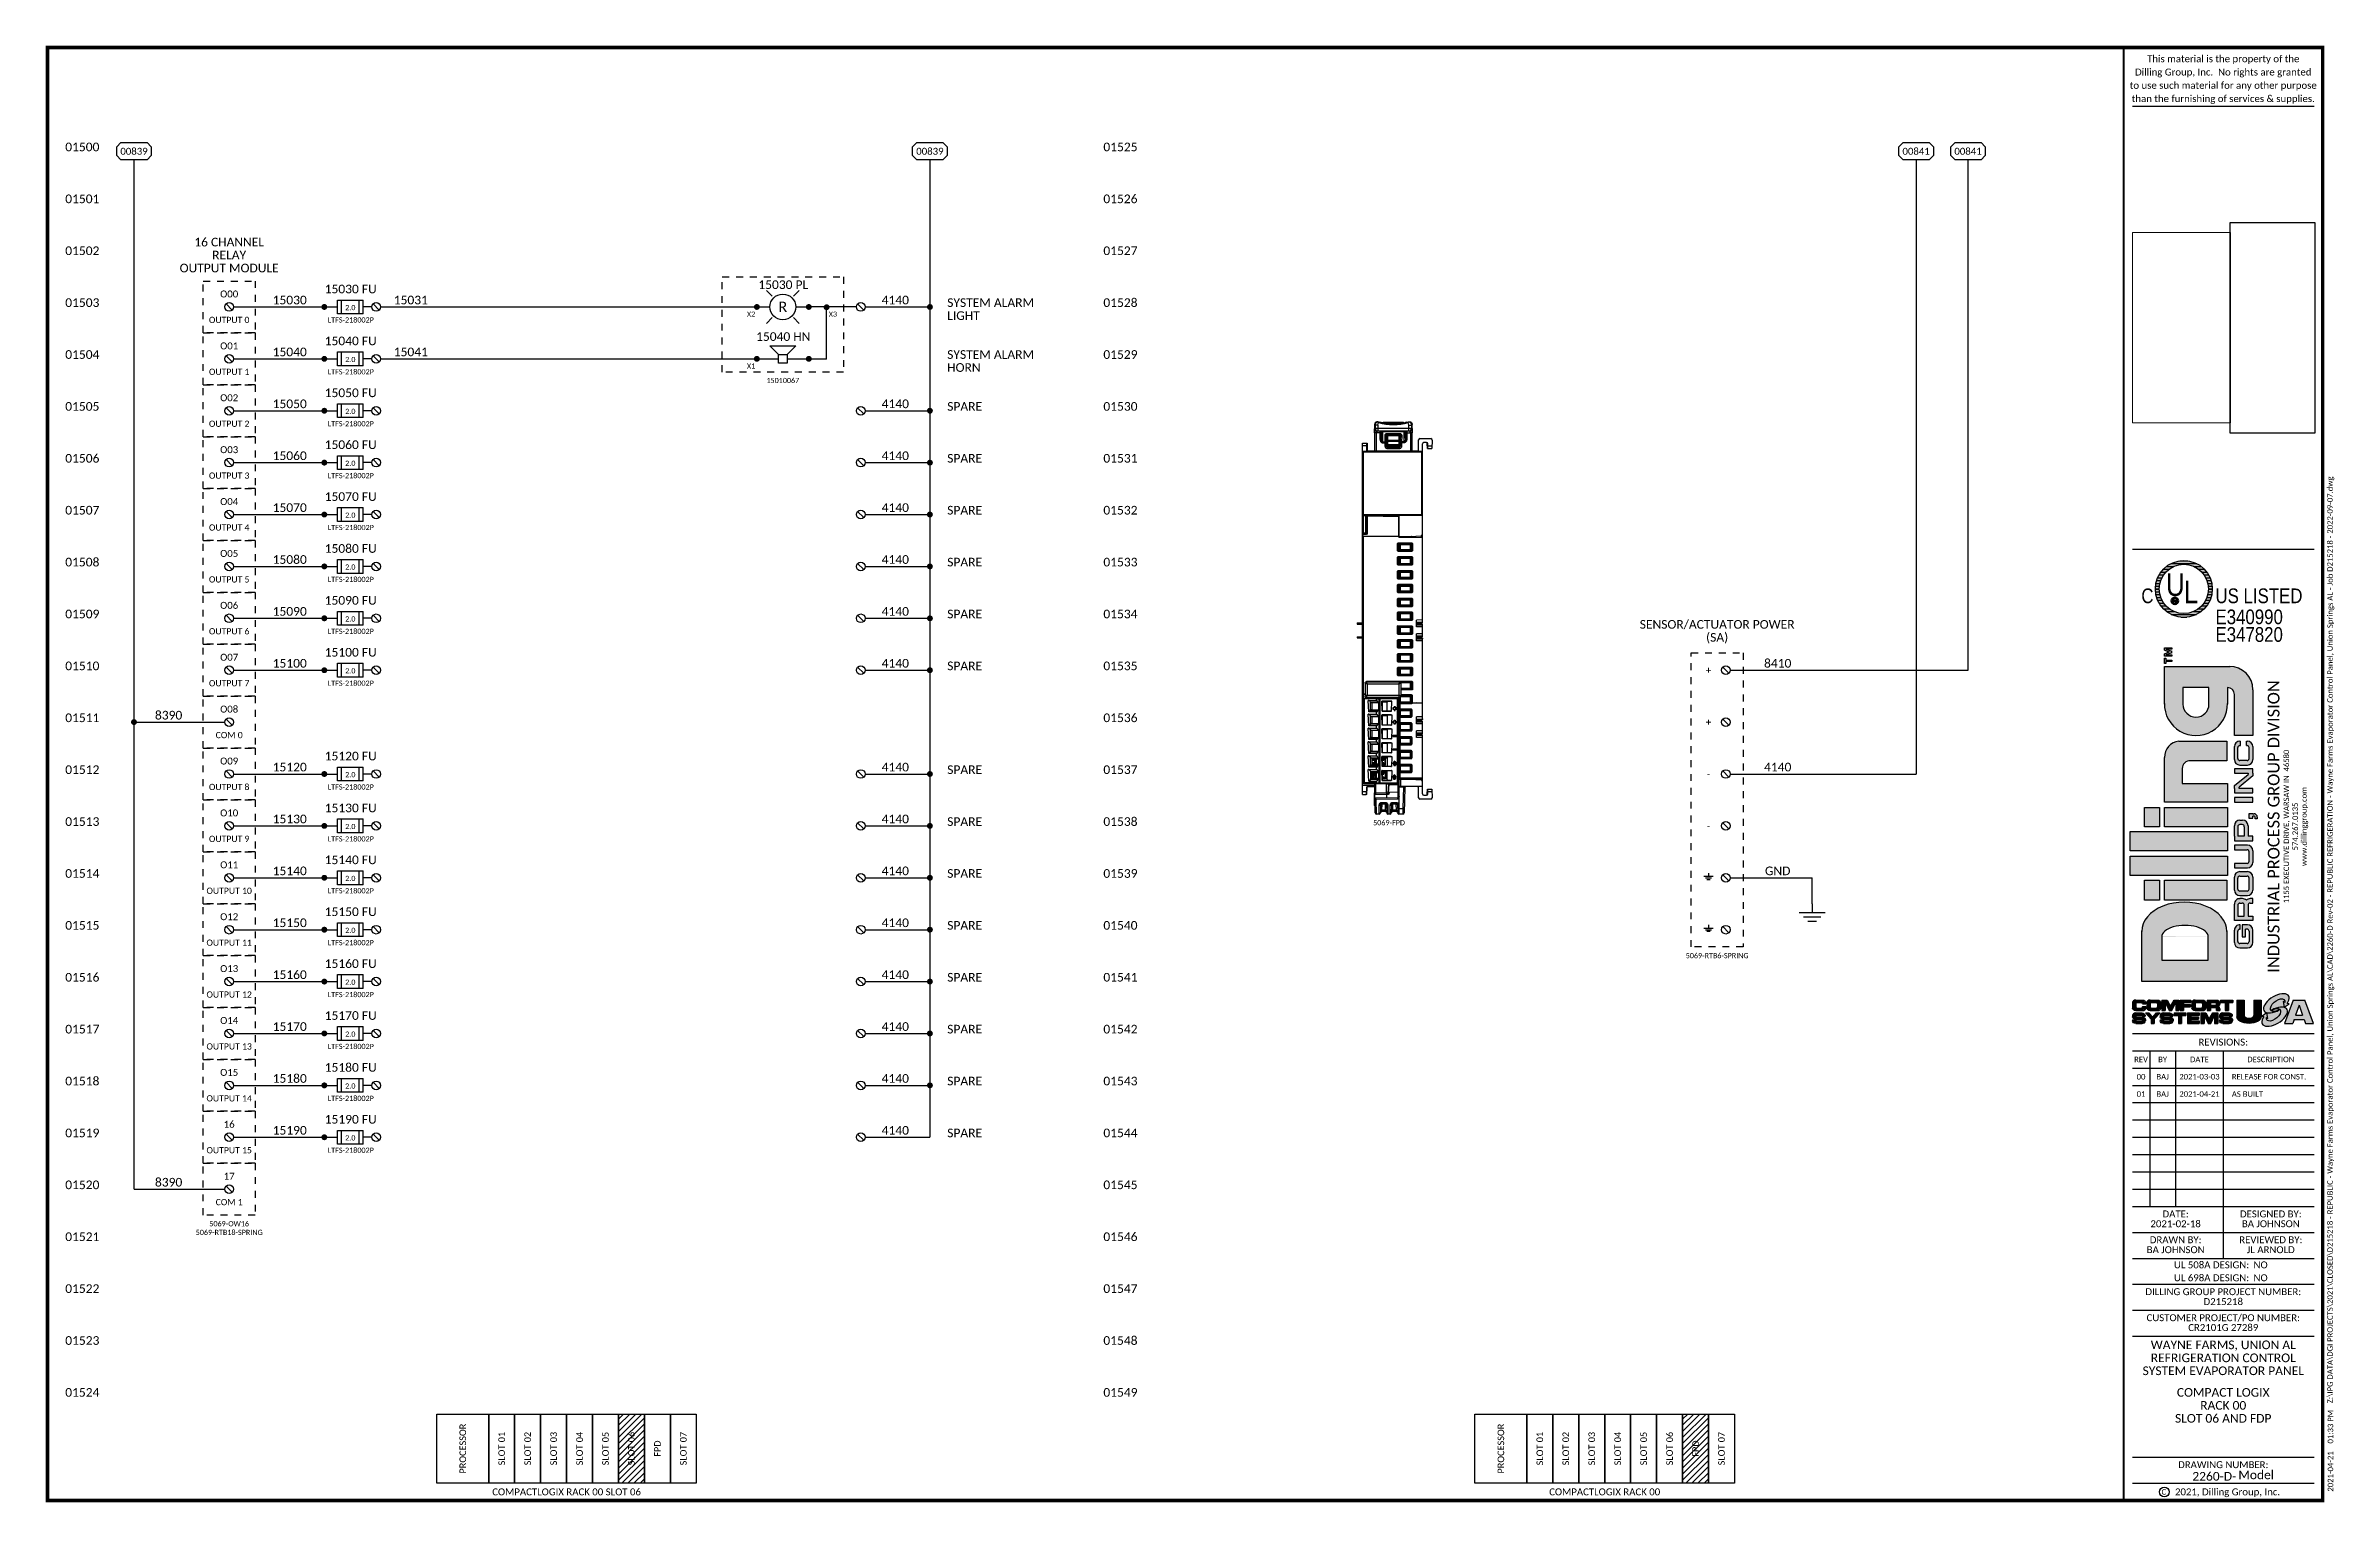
# Paper-space layout '015' of a CAD drawing. Header units: inches. Extents: x -7.8 to 25.3, y -3.5 to 17.5.
# The model-space entities are those that its viewports show. They can reach past a viewport. Long polylines and large blocks are cut down to what shows.
import ezdxf
from ezdxf.enums import TextEntityAlignment as Align

# ---------------------------------------------------------------- set-up
doc = ezdxf.new("R2010")
doc.units = ezdxf.units.IN
doc.header["$MEASUREMENT"] = 0
doc.linetypes.add('DASHED', pattern=[0.75, 0.5, -0.25])
doc.linetypes.add('HIDDEN2', pattern=[0.1875, 0.125, -0.0625])
doc.styles.add('Calibri', font='calibri.ttf')
doc.styles.add('Swiss', font='swissck.ttf')
picture_1 = doc.add_image_def('image1.jpg', size_in_pixel=(293, 151))
picture_2 = doc.add_image_def('image2.bmp', size_in_pixel=(325, 130))

psp = doc.layouts.new('015')

msp = doc.modelspace()

# ---------------------------------------------------------------- texts
at = {"style": 'Calibri'}
for s, p in [('01500', (155.75, 41.5)), ('01525', (170.75, 41.5)), ('01501', (155.75, 40.75)), ('01526', (170.75, 40.75)), ('01502', (155.75, 40)), ('01527', (170.75, 40)), ('01503', (155.75, 39.25)), ('01528', (170.75, 39.25)), ('01504', (155.75, 38.5)), ('01529', (170.75, 38.5)), ('01505', (155.75, 37.75)), ('01530', (170.75, 37.75)), ('01506', (155.75, 37)), ('01531', (170.75, 37)), ('01507', (155.75, 36.25)), ('01532', (170.75, 36.25)), ('01508', (155.75, 35.5)), ('01533', (170.75, 35.5)), ('01509', (155.75, 34.75)), ('01534', (170.75, 34.75)), ('01510', (155.75, 34)), ('01535', (170.75, 34)), ('01511', (155.75, 33.25)), ('01536', (170.75, 33.25)), ('01512', (155.75, 32.5)), ('01537', (170.75, 32.5)), ('01513', (155.75, 31.75)), ('01538', (170.75, 31.75)), ('01514', (155.75, 31)), ('01539', (170.75, 31)), ('01515', (155.75, 30.25)), ('01540', (170.75, 30.25)), ('01516', (155.75, 29.5)), ('01541', (170.75, 29.5)), ('01517', (155.75, 28.75)), ('01542', (170.75, 28.75)), ('01518', (155.75, 28)), ('01543', (170.75, 28)), ('01519', (155.75, 27.25)), ('01544', (170.75, 27.25)), ('01520', (155.75, 26.5)), ('01545', (170.75, 26.5)), ('01521', (155.75, 25.75)), ('01546', (170.75, 25.75)), ('01522', (155.75, 25)), ('01547', (170.75, 25)), ('01523', (155.75, 24.25)), ('01548', (170.75, 24.25)), ('01524', (155.75, 23.5)), ('01549', (170.75, 23.5))]:
    msp.add_text(s, height=0.125, dxfattribs=at).set_placement(p, align=Align.RIGHT)
at = {"color": 3, "style": 'Calibri'}
for s, height, p in [('16 CHANNEL', 0.125, (157.625, 40.1875)), ('RELAY', 0.125, (157.625, 40)), ('OUTPUT MODULE', 0.125, (157.625, 39.8125)), ('O00', 0.1, (157.625, 39.4375)), ('OUTPUT 0', 0.09, (157.625, 39.0625)), ('O01', 0.1, (157.625, 38.6875)), ('OUTPUT 1', 0.09, (157.625, 38.3125)), ('O02', 0.1, (157.625, 37.9375)), ('OUTPUT 2', 0.09, (157.625, 37.5625)), ('O03', 0.1, (157.625, 37.1875)), ('OUTPUT 3', 0.09, (157.625, 36.8125)), ('O04', 0.1, (157.625, 36.4375)), ('OUTPUT 4', 0.09, (157.625, 36.0625)), ('O05', 0.1, (157.625, 35.6875)), ('OUTPUT 5', 0.09, (157.625, 35.3125)), ('O06', 0.1, (157.625, 34.9375)), ('OUTPUT 6', 0.09, (157.625, 34.5625)), ('O07', 0.1, (157.625, 34.1875)), ('OUTPUT 7', 0.09, (157.625, 33.8125)), ('O08', 0.1, (157.625, 33.4375)), ('COM 0', 0.09, (157.625, 33.0625)), ('O09', 0.1, (157.625, 32.6875)), ('OUTPUT 8', 0.09, (157.625, 32.3125)), ('O10', 0.1, (157.625, 31.9375)), ('OUTPUT 9', 0.09, (157.625, 31.5625)), ('O11', 0.1, (157.625, 31.1875)), ('OUTPUT 10', 0.09, (157.625, 30.8125)), ('O12', 0.1, (157.625, 30.4375)), ('OUTPUT 11', 0.09, (157.625, 30.0625)), ('O13', 0.1, (157.625, 29.6875)), ('OUTPUT 12', 0.09, (157.625, 29.3125)), ('O14', 0.1, (157.625, 28.9375)), ('OUTPUT 13', 0.09, (157.625, 28.5625)), ('O15', 0.1, (157.625, 28.1875)), ('OUTPUT 14', 0.09, (157.625, 27.8125)), ('16', 0.1, (157.625, 27.4375)), ('OUTPUT 15', 0.09, (157.625, 27.0625)), ('17', 0.1, (157.625, 26.6875)), ('COM 1', 0.09, (157.625, 26.3125)), ('COMPACTLOGIX RACK 00 SLOT 06', 0.1, (162.5, 22.125)), ('COMPACTLOGIX RACK 00', 0.1, (177.5, 22.125))]:
    msp.add_text(s, height=height, dxfattribs=at).set_placement(p, align=Align.MIDDLE_CENTER)
at = {"color": 1, "style": 'Calibri'}
for s, p in [('15030', (158.5, 39.25)), ('15031', (160.25, 39.25)), ('15040', (158.5, 38.5)), ('15041', (160.25, 38.5)), ('15050', (158.5, 37.75)), ('15060', (158.5, 37)), ('15070', (158.5, 36.25)), ('15080', (158.5, 35.5)), ('15090', (158.5, 34.75)), ('15100', (158.5, 34)), ('8410', (180, 34)), ('8390', (156.75, 33.25)), ('15120', (158.5, 32.5)), ('15130', (158.5, 31.75)), ('15140', (158.5, 31)), ('15150', (158.5, 30.25)), ('15160', (158.5, 29.5)), ('15170', (158.5, 28.75)), ('15180', (158.5, 28)), ('15190', (158.5, 27.25)), ('8390', (156.75, 26.5))]:
    msp.add_text(s, height=0.125, dxfattribs=at).set_placement(p, align=Align.BOTTOM_CENTER)
at = {"color": 7, "style": 'Calibri'}
for p in [(167.25, 39.25), (167.25, 37.75), (167.25, 37), (167.25, 36.25), (167.25, 35.5), (167.25, 34.75), (167.25, 34), (167.25, 32.5), (167.25, 31.75), (167.25, 31), (167.25, 30.25), (167.25, 29.5), (167.25, 28.75), (167.25, 28), (167.25, 27.25)]:
    msp.add_text('4140', height=0.125, dxfattribs=at).set_placement(p, align=Align.BOTTOM_CENTER)
at = {"style": 'Calibri'}
for s, p in [('SYSTEM ALARM', (168, 39.25)), ('LIGHT', (168, 39.0625)), ('SYSTEM ALARM', (168, 38.5)), ('HORN', (168, 38.3125)), ('SPARE', (168, 37.75)), ('SPARE', (168, 37)), ('SPARE', (168, 36.25)), ('SPARE', (168, 35.5)), ('SPARE', (168, 34.75)), ('SPARE', (168, 34)), ('SPARE', (168, 32.5)), ('SPARE', (168, 31.75)), ('SPARE', (168, 31)), ('SPARE', (168, 30.25)), ('SPARE', (168, 29.5)), ('SPARE', (168, 28.75)), ('SPARE', (168, 28)), ('SPARE', (168, 27.25))]:
    msp.add_text(s, height=0.125, dxfattribs=at).set_placement(p)
at = {"linetype": 'Continuous', "style": 'Calibri'}
for s, p in [('X2', (165.22606, 39.18315)), ('X1', (165.22606, 38.43315))]:
    msp.add_text(s, height=0.075, dxfattribs=at).set_placement(p, align=Align.TOP_RIGHT)
msp.add_text('X3', height=0.075, dxfattribs=at).set_placement((166.28856, 39.18315), align=Align.TOP_LEFT)
at = {"color": 6, "style": 'Calibri'}
for s, p in [('15010067', (165.625, 38.1875)), ('5069-FPD', (174.38386, 31.79627)), ('5069-RTB6-SPRING', (179.125, 29.875)), ('5069-RTB18-SPRING', (157.625, 25.875)), ('5069-OW16', (157.625, 26))]:
    msp.add_text(s, height=0.075, dxfattribs=at).set_placement(p, align=Align.MIDDLE_CENTER)
at = {"style": 'Calibri'}
for s, p in [('SENSOR/ACTUATOR POWER', (179.125, 34.5625)), ('(SA)', (179.125, 34.375)), ('4140', (180, 32.5))]:
    msp.add_text(s, height=0.125, dxfattribs=at).set_placement(p, align=Align.BOTTOM_CENTER)
at = {"linetype": 'DASHED', "style": 'Calibri'}
for s, p in [('+', (179, 34)), ('+', (179, 33.25)), ('-', (179, 32.5)), ('-', (179, 31.75))]:
    msp.add_text(s, height=0.1, dxfattribs=at).set_placement(p, align=Align.MIDDLE_CENTER)
at = {"color": 3, "style": 'Calibri'}
msp.add_text('GND', height=0.125, dxfattribs=at).set_placement((180, 31), align=Align.BOTTOM_CENTER)
for s, p in [('PROCESSOR', (161, 22.75)), ('SLOT 01', (161.5625, 22.75)), ('SLOT 02', (161.9375, 22.75)), ('SLOT 03', (162.3125, 22.75)), ('SLOT 04', (162.6875, 22.75)), ('SLOT 05', (163.0625, 22.75)), ('SLOT 06', (163.4375, 22.75)), ('FPD', (163.8125, 22.75)), ('SLOT 07', (164.1875, 22.75)), ('PROCESSOR', (176, 22.75)), ('SLOT 01', (176.5625, 22.75)), ('SLOT 02', (176.9375, 22.75)), ('SLOT 03', (177.3125, 22.75)), ('SLOT 04', (177.6875, 22.75)), ('SLOT 05', (178.0625, 22.75)), ('SLOT 06', (178.4375, 22.75)), ('FPD', (178.8125, 22.75)), ('SLOT 07', (179.1875, 22.75))]:
    msp.add_text(s, height=0.095, rotation=90, dxfattribs=at).set_placement(p, align=Align.MIDDLE_CENTER)

# ---------------------------------------------------------------- blocks, each defined once
blk = doc.blocks.new('UL')
at = {"linetype": 'Continuous'}
h = blk.add_hatch(dxfattribs=at)
h.set_pattern_fill('LINE', color=256, scale=100, style=0)
h.set_pattern_definition([(0, (-735.522, -778.876), (0, 12.5), [])])
edge = h.paths.add_edge_path()
edge.add_arc((-576.1, -757), 12.6, 0, 360)
edge = h.paths.add_edge_path(flags=17)
edge.add_arc((-576.1, -757), 10.9, 0, 360)
h = blk.add_hatch(dxfattribs=at)
h.set_pattern_fill('LINE', color=256, scale=10, style=0)
h.set_pattern_definition([(0, (-735.5219, -778.8765), (0, 1.25), [])])
edge = h.paths.add_edge_path()
edge.add_arc((-576.1, -757), 12.6, 0, 360)
edge = h.paths.add_edge_path(flags=17)
edge.add_arc((-576.1, -757), 10.9, 0, 360)
h = blk.add_hatch(color=256, dxfattribs=at)
edge = h.paths.add_edge_path()
edge.add_arc((-576.1, -757), 12.6, 0, 360)
edge = h.paths.add_edge_path(flags=17)
edge.add_arc((-576.1, -757), 10.9, 0, 360)
at = {"linetype": 'Continuous', "lineweight": 50}
for p, q in [((-580.8, -763.6), (-580.8, -761.1)), ((-580.8, -761.1), (-579.7, -761.1)), ((-580.8, -762.3), (-579.7, -762.3)), ((-579.9, -762.3), (-579.2, -763.4))]:
    blk.add_line(p, q, dxfattribs=at)
at = {"linetype": 'Continuous'}
for radius in [12.6, 10.9]:
    blk.add_circle((-576.1, -757), radius, dxfattribs=at)
at = {"linetype": 'Continuous', "lineweight": 50}
blk.add_circle((-580.1, -762.3), 1.43, dxfattribs=at)
blk.add_arc((-579.7, -761.7), 0.594, 270, 90, dxfattribs=at)
at = {"style": 'Swiss'}
for s, height, p in [('C', 6.5, (-594.9, -763.3)), ('U', 10, (-584, -760.1)), ('L', 10, (-576.1, -763.3)), ('US LISTED', 6.5, (-562.1, -763.3)), ('E340990', 6.5, (-562.1, -772.6)), ('E347820', 6.5, (-562.1, -780.4))]:
    blk.add_text(s, height=height, dxfattribs=at).set_placement(p)
blk = doc.blocks.new('DILLING LOGO')
h = blk.add_hatch(color=256)
h.dxf.hatch_style = 1
h.paths.add_polyline_path([(69.5, 40), (83.5, 40), (83.5, -31), (69.5, -31)])
h.paths.add_polyline_path([(51.5, 40), (65.5, 40), (65.5, -31), (51.5, -31)])
h = blk.add_hatch(color=256)
h.dxf.hatch_style = 1
edge = h.paths.add_edge_path()
edge.add_ellipse((10.75, 0.5), major_axis=(0, -31), ratio=0.6854616, start_angle=360.46205, end_angle=539.53795)
edge.add_line((10.92, 31.5), (-10.5, 31.5))
edge.add_line((-10.5, 31.5), (-26, 31.5))
edge.add_line((-26, 31.5), (-26, -30.5))
edge.add_line((-26, -30.5), (-10.5, -30.5))
edge.add_line((-10.5, -30.5), (10.92, -30.5))
edge = h.paths.add_edge_path(flags=16)
edge.add_ellipse((6.75, 0), major_axis=(0, -17), ratio=0.4852417, start_angle=360.84252, end_angle=539.15748, ccw=False)
edge.add_ellipse((6.75, 0), major_axis=(0, -17), ratio=0.4852417, start_angle=359.15748, end_angle=360.84252, ccw=False)
edge.add_line((6.63, -17), (-10.5, -17))
edge.add_line((-10.5, -17), (-10.5, 17))
edge.add_line((-10.5, 17), (6.63, 17))
edge.add_ellipse((6.75, 0), major_axis=(0, -17), ratio=0.4852417, start_angle=539.15748, end_angle=540.84252, ccw=False)
h = blk.add_hatch(color=256)
h.dxf.hatch_style = 1
h.paths.add_polyline_path([(48, 15), (33.5, 15), (33.5, -30.5), (48, -30.5)])
h.paths.add_polyline_path([(48, 18.5), (48, 29.5), (33.5, 29.5), (33.5, 18.5)])
h = blk.add_hatch(color=256)
h.dxf.hatch_style = 1
h.paths.add_polyline_path([(101, 15), (87, 15), (87, -31), (101, -31)])
h.paths.add_polyline_path([(87, 29.5), (87, 18.5), (101, 18.5), (101, 29.5)])
h = blk.add_hatch(color=256)
h.dxf.hatch_style = 1
h.paths.add_polyline_path([(118.5, 2), (129.5, 2, -0.4423699), (135, -4), (135, -30.5), (149.5, -30.5), (149.5, 4.5, 0.3757351), (137.5, 15), (118.5, 15), (105, 15), (105, -31), (118.5, -31)])
h.paths.add_polyline_path([(177, -31), (188.5, -31, -0.4142136), (183.5, -36), (153.5, -36), (153.5, -49.5), (187, -49.5, 0.4142136), (204, -32.5), (204, 15), (188.5, 15), (177, 15, 1.0219754)])
h.paths.add_polyline_path([(176.5, 1.5), (188.5, 1.5), (188.5, -17.5), (176.5, -17.5, -1)], flags=16)
h.paths.add_polyline_path([(206, 15), (206, 14), (207.5, 14), (207.5, 9.5), (208.5, 9.5), (208.5, 14), (210, 14), (210, 15)])
h.paths.add_polyline_path([(212.5, 14), (214, 9.5), (215, 9.5), (216.5, 14), (216.5, 9.5), (217.5, 9.5), (217.5, 15), (215.75, 15), (214.5, 11.5), (213.25, 15), (211.5, 15), (211.5, 9.5), (212.5, 9.5)])
h.paths.add_polyline_path([(136, -36, 0.4142136), (132, -40), (132, -45.5, 0.4142136), (136, -49.5), (145.5, -49.5, 0.4142136), (149.5, -45.5), (149.5, -44.75), (146.25, -44.75), (146.25, -45.25, -0.4142136), (144.75, -46.75), (136.75, -46.75, -0.4142136), (135.25, -45.25), (135.25, -40, -0.4142136), (136.75, -38.5), (144.75, -38.5, -0.4142136), (146.25, -40), (146.25, -40.5), (149.5, -40.5), (149.5, -40, 0.4142136), (145.5, -36)])
h.paths.add_polyline_path([(129.25, -36), (126, -36), (126, -46), (125.14, -46), (117, -36), (115, -36), (111.75, -36), (111.75, -49.5), (115, -49.5), (115, -39.5), (115.83, -39.5), (124.08, -49.5), (126, -49.5), (129.25, -49.5)])
h.paths.add_polyline_path([(108.25, -36), (105, -36), (105, -49.5), (108.25, -49.5)])
h.paths.add_polyline_path([(93.25, -46.5), (93.25, -49.5), (94.75, -49.5), (94.75, -50.5, -0.4142136), (94, -51.25), (92.75, -51.25), (92.75, -52.75), (94, -52.75, 0.4142136), (96.5, -50.25), (96.5, -49.5), (96.5, -46.5)])
h.paths.add_polyline_path([(91.75, -42), (91.75, -40, 0.4142136), (87.75, -36), (80, -36), (76.75, -36), (76.75, -49.5), (80, -49.5), (80, -46), (87.75, -46, 0.4142136)])
h.paths.add_polyline_path([(87, -43.25), (80, -43.25), (80, -38.5), (87, -38.5, -0.4142136), (88.5, -40), (88.5, -41.75, -0.4142136)], flags=16)
h.paths.add_polyline_path([(70.25, -45.25, -0.4142136), (68.75, -46.75), (61.75, -46.75, -0.4142136), (60.25, -45.25), (60.25, -36), (57, -36), (57, -45.5, 0.4142136), (61, -49.5), (69.5, -49.5, 0.4142136), (73.5, -45.5), (73.5, -36), (70.25, -36)])
h.paths.add_polyline_path([(54.25, -45.5), (54.25, -40, 0.4142136), (50.25, -36), (40.75, -36, 0.4142136), (36.75, -40), (36.75, -45.5, 0.4142136), (40.75, -49.5), (50.25, -49.5, 0.4142136)])
h.paths.add_polyline_path([(51, -45.25, -0.4142136), (49.5, -46.75), (41.5, -46.75, -0.4142136), (40, -45.25), (40, -40, -0.4142136), (41.5, -38.5), (49.5, -38.5, -0.4142136), (51, -40)], flags=16)
h.paths.add_polyline_path([(31.25, -47.5), (31.25, -49.5), (34.5, -49.5), (34.5, -47.5, 0.191812), (33.4, -44.75, 0.191812), (34.5, -42), (34.5, -40, 0.4142136), (30.5, -36), (21.75, -36), (18.5, -36), (18.5, -49.5), (21.75, -49.5), (21.75, -46), (29.75, -46, -0.4142136)])
h.paths.add_polyline_path([(29.75, -43.25), (21.75, -43.25), (21.75, -38.5), (29.75, -38.5, -0.4142136), (31.25, -40), (31.25, -41.75, -0.4142136)], flags=16)
h.paths.add_polyline_path([(15.5, -45.5), (15.5, -41.75), (6.75, -41.75), (6.75, -44.25), (12.25, -44.25), (12.25, -45.25, -0.4142136), (10.75, -46.75), (3.25, -46.75, -0.4142136), (1.75, -45.25), (1.75, -40, -0.4142136), (3.25, -38.5), (10.75, -38.5, -0.4142136), (12.25, -40), (12.25, -40.25), (15.49, -40.25, 0.4326522), (11.5, -36), (2.5, -36, 0.4142136), (-1.5, -40), (-1.5, -45.5, 0.4142136), (2.5, -49.5), (11.5, -49.5, 0.4142136)])
for p, q in [((214, 9.5), (212.5, 14)), ((213.25, 15), (214.5, 11.5)), ((214, 9.5), (215, 9.5)), ((215.75, 15), (214.5, 11.5)), ((216.5, 14), (215, 9.5)), ((-1.5, -40), (-1.5, -45.5)), ((1.75, -45.25), (1.75, -40)), ((2.5, -36), (11.5, -36)), ((2.5, -49.5), (11.5, -49.5)), ((12.25, -45.25), (12.25, -44.25)), ((36.75, -40), (36.75, -45.5)), ((40, -45.25), (40, -40)), ((40.75, -36), (50.25, -36)), ((50.25, -49.5), (40.75, -49.5)), ((41.5, -38.5), (49.5, -38.5)), ((41.5, -46.75), (49.5, -46.75)), ((51, -40), (51, -45.25)), ((54.25, -40), (54.25, -45.5)), ((69.5, -49.5), (61, -49.5)), ((61.75, -46.75), (68.75, -46.75)), ((80, -36), (87.75, -36)), ((87, -38.5), (80, -38.5)), ((87, -43.25), (80, -43.25)), ((87.75, -46), (80, -46)), ((88.5, -41.75), (88.5, -40)), ((91.75, -40), (91.75, -42)), ((115, -36), (117, -36)), ((115, -39.5), (115.83, -39.5)), ((124.08, -49.5), (115.83, -39.5)), ((117, -36), (125.14, -46)), ((126, -49.5), (124.08, -49.5)), ((126, -46), (125.14, -46)), ((132, -40), (132, -45.5)), ((135.25, -45.25), (135.25, -40)), ((136, -36), (145.5, -36)), ((145.5, -49.5), (136, -49.5)), ((136.75, -38.5), (144.75, -38.5)), ((136.75, -46.75), (144.75, -46.75)), ((146.25, -40), (146.25, -40.5)), ((146.25, -40.5), (149.5, -40.5)), ((146.25, -44.75), (149.5, -44.75)), ((146.25, -44.75), (146.25, -45.25)), ((149.5, -40), (149.5, -40.5)), ((149.5, -44.75), (149.5, -45.5))]:
    blk.add_line(p, q)
for points in [[(51.5, 40), (65.5, 40), (65.5, -31), (51.5, -31)], [(69.5, 40), (83.5, 40), (83.5, -31), (69.5, -31)], [(33.5, 29.5), (48, 29.5), (48, 18.5), (33.5, 18.5)], [(87, 29.5), (101, 29.5), (101, 18.5), (87, 18.5)], [(33.5, 15), (48, 15), (48, -30.5), (33.5, -30.5)], [(87, 15), (101, 15), (101, -31), (87, -31)], [(108.25, -49.5), (108.25, -36), (105, -36), (105, -49.5)]]:
    blk.add_lwpolyline(points, close=True)
for points in [[(-10.5, -30.5), (-26, -30.5), (-26, 31.5), (-10.5, 31.5)], [(-10.5, 31.5), (10.92, 31.5)], [(6.87, 17), (-10.5, 17)], [(-10.5, 17), (-10.5, -17)], [(118.5, 2), (118.5, -31), (105, -31), (105, 15), (118.5, 15)], [(118.5, 15), (137.5, 15)], [(129.55, 2), (118.5, 2)], [(149.5, 4.5), (149.5, -30.5), (135, -30.5), (135, -3)], [(176.5, 15), (188.5, 15)], [(188.5, 1.5), (176.5, 1.5)], [(188.5, 15), (204, 15), (204, -33)], [(188.5, -17.5), (188.5, 1.5)], [(207.5, 14), (206, 14), (206, 15), (210, 15), (210, 14), (208.5, 14)], [(208.5, 14), (208.5, 9.5), (207.5, 9.5), (207.5, 14)], [(212.5, 14), (212.5, 9.5), (211.5, 9.5), (211.5, 15), (213.25, 15)], [(215.75, 15), (217.5, 15), (217.5, 9.5), (216.5, 9.5), (216.5, 14)], [(-10.5, -17), (6.87, -17)], [(10.92, -30.5), (-10.5, -30.5)], [(176.5, -17.5), (188.5, -17.5)], [(188.5, -31), (176.5, -31)], [(3.25, -38.5), (10.75, -38.5)], [(10.75, -46.75), (3.25, -46.75)], [(15.5, -45.5), (15.5, -41.75), (6.75, -41.75), (6.75, -44.25), (12.25, -44.25)], [(12.25, -40), (12.25, -40.25), (15.5, -40.25), (15.5, -40)], [(21.75, -46), (21.75, -49.5), (18.5, -49.5), (18.5, -36), (21.75, -36)], [(21.75, -36), (30.5, -36)], [(21.75, -38.5), (21.75, -43.25)], [(29.75, -38.5), (21.75, -38.5)], [(21.75, -43.25), (29.75, -43.25)], [(29.75, -46), (21.75, -46)], [(31.25, -40), (31.25, -41.75)], [(31.25, -47.5), (31.25, -49.5), (34.5, -49.5), (34.5, -47.5)], [(34.5, -42), (34.5, -40)], [(60.25, -45.25), (60.25, -36), (57, -36), (57, -45.5)], [(57, -45.75), (57.01, -45.75)], [(73.5, -45.5), (73.5, -36), (70.25, -36), (70.25, -45.25)], [(80, -36), (76.75, -36), (76.75, -49.5), (80, -49.5), (80, -46)], [(80, -43.25), (80, -38.5)], [(96.5, -49.5), (96.5, -46.5), (93.25, -46.5), (93.25, -49.5), (94.75, -49.5)], [(94.75, -50.5), (94.75, -49.5)], [(96.5, -49.5), (96.5, -50.25)], [(115, -36), (111.75, -36), (111.75, -49.5), (115, -49.5), (115, -39.5)], [(126, -49.5), (129.25, -49.5), (129.25, -36), (126, -36), (126, -46)], [(187, -49.5), (153.5, -49.5), (153.5, -36), (183.5, -36)], [(94, -52.75), (92.75, -52.75), (92.75, -51.25), (94, -51.25)]]:
    blk.add_lwpolyline(points)
for centre, radius, start, end in [((129.52, -3.5), 5.5, 354.78414, 90.23676), ((137.5, 2.89), 12.11, 7.62815, 90), ((176.5, -8), 23.01, 88.75464, 271.24536), ((176.5, -8), 9.5, 90, 270), ((183.5, -31), 5, 270, 0), ((187, -32.5), 17, 270, 0), ((2.5, -40), 4, 90, 180), ((2.5, -45.5), 4, 180, 270), ((3.25, -40), 1.5, 90, 180), ((3.25, -45.25), 1.5, 180, 270), ((10.75, -40), 1.5, 0, 90), ((10.75, -45.25), 1.5, 270, 0), ((11.5, -40), 4, 356.41668, 90), ((11.5, -45.5), 4, 270, 0), ((29.75, -40), 1.5, 0, 90), ((29.75, -41.75), 1.5, 270, 0), ((29.75, -47.5), 1.5, 0, 90), ((30.5, -40), 4, 356.41668, 90), ((30.5, -42), 4, 316.56746, 0), ((30.5, -47.5), 4, 0, 43.43254), ((40.75, -40), 4, 90, 180), ((40.75, -45.5), 4, 180, 270), ((41.5, -40), 1.5, 90, 180), ((41.5, -45.25), 1.5, 180, 270), ((49.5, -40), 1.5, 0, 90), ((49.5, -45.25), 1.5, 270, 0), ((50.25, -40), 4, 0, 90), ((50.25, -45.5), 4, 270, 0), ((61, -45.5), 4, 180, 270), ((61.75, -45.25), 1.5, 180, 270), ((68.75, -45.25), 1.5, 270, 0), ((69.5, -45.5), 4, 270, 0), ((87, -40), 1.5, 0, 90), ((87, -41.75), 1.5, 270, 0), ((87.75, -40), 4, 0, 90), ((87.75, -42), 4, 270, 0), ((136, -40), 4, 90, 180), ((136, -45.5), 4, 180, 270), ((136.75, -40), 1.5, 90, 180), ((136.75, -45.25), 1.5, 180, 270), ((144.75, -40), 1.5, 0, 90), ((144.75, -45.25), 1.5, 270, 0), ((145.5, -40), 4, 0, 90), ((145.5, -45.5), 4, 270, 0), ((94, -50.25), 2.5, 270, 0), ((94, -50.5), 0.75, 270, 0)]:
    blk.add_arc(centre, radius, start, end)
for centre, major_axis, ratio, start_param, end_param in [((6.75, 0), (0, -17), 0.4852417, 6.2684805, 9.4394828), ((10.75, 0.5), (0, -31), 0.6854616, 6.275121, 9.4328423)]:
    blk.add_ellipse(centre, major_axis=major_axis, ratio=ratio, start_param=start_param, end_param=end_param)
blk = doc.blocks.new('CSUSA')
h = blk.add_hatch(color=256)
h.dxf.hatch_style = 1
edge = h.paths.add_edge_path()
edge.add_ellipse((6, 22.5), major_axis=(-3.75, 0), ratio=0.733333, start_angle=0, end_angle=90, ccw=False)
edge.add_line((2.2, 22.5), (2.2, 29))
edge.add_ellipse((6, 29), major_axis=(-3.75, 0), ratio=0.733333, start_angle=270, end_angle=360, ccw=False)
edge.add_line((6, 31.8), (13.6, 31.8))
edge.add_ellipse((13.6, 29), major_axis=(3.75, 0), ratio=0.733333, start_angle=0, end_angle=90, ccw=False)
edge.add_line((17.4, 29), (17.4, 27.4))
edge.add_line((17.4, 27.4), (13.6, 27.4))
edge.add_line((13.6, 27.4), (13.6, 27.6))
edge.add_ellipse((12.2, 27.6), major_axis=(0, 1.38), ratio=1, start_angle=270, end_angle=360)
edge.add_line((12.2, 29), (7.4, 29))
edge.add_ellipse((7.4, 27.6), major_axis=(-1.38, 0), ratio=1, start_angle=270, end_angle=360)
edge.add_line((6, 27.6), (6, 23.9))
edge.add_ellipse((7.4, 23.9), major_axis=(0, -1.38), ratio=1, start_angle=270, end_angle=360)
edge.add_line((7.4, 22.5), (12.2, 22.5))
edge.add_ellipse((12.2, 23.9), major_axis=(1.38, 0), ratio=1, start_angle=270, end_angle=360)
edge.add_line((13.6, 23.9), (13.6, 24.5))
edge.add_line((13.6, 24.5), (17.4, 24.5))
edge.add_line((17.4, 24.5), (17.4, 22.5))
edge.add_ellipse((13.6, 22.5), major_axis=(3.75, 0), ratio=0.733333, start_angle=270, end_angle=360, ccw=False)
edge.add_line((13.6, 19.8), (6, 19.8))
h = blk.add_hatch(color=256)
h.dxf.hatch_style = 1
edge = h.paths.add_edge_path()
edge.add_ellipse((22.5, 22.5), major_axis=(-3.75, 0), ratio=0.733333, start_angle=0, end_angle=90, ccw=False)
edge.add_line((18.8, 22.5), (18.8, 29))
edge.add_ellipse((22.5, 29), major_axis=(-3.75, 0), ratio=0.733333, start_angle=270, end_angle=360, ccw=False)
edge.add_line((22.5, 31.8), (31, 31.8))
edge.add_ellipse((31, 29), major_axis=(3.75, 0), ratio=0.733333, start_angle=1.3196, end_angle=90, ccw=False)
edge.add_line((34.8, 29.1), (34.8, 22.5))
edge.add_ellipse((31, 22.5), major_axis=(3.75, 0), ratio=0.733333, start_angle=270, end_angle=360, ccw=False)
edge.add_line((31, 19.8), (22.5, 19.8))
edge = h.paths.add_edge_path(flags=16)
edge.add_ellipse((23.9, 23.9), major_axis=(0, -1.38), ratio=1, start_angle=270, end_angle=360)
edge.add_line((23.9, 22.5), (29.6, 22.5))
edge.add_ellipse((29.6, 23.9), major_axis=(1.38, 0), ratio=1, start_angle=270, end_angle=360)
edge.add_line((31, 23.9), (31, 27.6))
edge.add_ellipse((29.6, 27.6), major_axis=(0, 1.38), ratio=1, start_angle=270, end_angle=360)
edge.add_line((29.6, 29), (23.9, 29))
edge.add_ellipse((23.9, 27.6), major_axis=(-1.38, 0), ratio=1, start_angle=270, end_angle=360)
edge.add_line((22.5, 27.6), (22.5, 23.9))
h = blk.add_hatch(color=256)
h.dxf.hatch_style = 1
h.paths.add_polyline_path([(47.2, 19.8), (51.8, 29), (51.8, 19.8), (55.5, 19.8), (55.5, 31.8), (49.8, 31.8), (45.8, 24.5), (41.8, 31.8), (36, 31.8), (36, 19.8), (39.8, 19.8), (39.8, 29), (44.2, 19.8)])
h = blk.add_hatch(color=256)
h.dxf.hatch_style = 1
h.paths.add_polyline_path([(60.8, 26.8), (68.8, 26.8), (68.8, 24), (60.8, 24), (60.8, 19.8), (57, 19.8), (57, 31.8), (69.2, 31.8), (69.2, 29), (60.8, 29)])
h = blk.add_hatch(color=256)
h.dxf.hatch_style = 1
edge = h.paths.add_edge_path()
edge.add_ellipse((74, 22.5), major_axis=(-3.75, 0), ratio=0.733333, start_angle=0, end_angle=90, ccw=False)
edge.add_line((70.2, 22.5), (70.2, 29))
edge.add_ellipse((74, 29), major_axis=(-3.75, 0), ratio=0.733333, start_angle=270, end_angle=360, ccw=False)
edge.add_line((74, 31.8), (82.5, 31.8))
edge.add_ellipse((82.5, 29), major_axis=(3.75, 0), ratio=0.733333, start_angle=1.3196, end_angle=90, ccw=False)
edge.add_line((86.2, 29.1), (86.2, 22.5))
edge.add_ellipse((82.5, 22.5), major_axis=(3.75, 0), ratio=0.733333, start_angle=270, end_angle=360, ccw=False)
edge.add_line((82.5, 19.8), (74, 19.8))
edge = h.paths.add_edge_path(flags=16)
edge.add_ellipse((75.4, 23.9), major_axis=(0, -1.38), ratio=1, start_angle=270, end_angle=360)
edge.add_line((75.4, 22.5), (81.1, 22.5))
edge.add_ellipse((81.1, 23.9), major_axis=(1.38, 0), ratio=1, start_angle=270, end_angle=360)
edge.add_line((82.5, 23.9), (82.5, 27.6))
edge.add_ellipse((81.1, 27.6), major_axis=(0, 1.38), ratio=1, start_angle=270, end_angle=360)
edge.add_line((81.1, 29), (75.4, 29))
edge.add_ellipse((75.4, 27.6), major_axis=(-1.38, 0), ratio=1, start_angle=270, end_angle=360)
edge.add_line((74, 27.6), (74, 23.9))
h = blk.add_hatch(color=256)
h.dxf.hatch_style = 1
edge = h.paths.add_edge_path()
edge.add_ellipse((98.5, 27.2), major_axis=(3.75, 0), ratio=0.733333, start_angle=294.5759, end_angle=360)
edge.add_line((102.2, 27.3), (102.2, 29.1))
edge.add_ellipse((98.5, 29), major_axis=(3.75, 0), ratio=0.733333, start_angle=1.3196, end_angle=90)
edge.add_line((98.5, 31.8), (87.8, 31.8))
edge.add_line((87.8, 31.8), (87.8, 19.8))
edge.add_line((87.8, 19.8), (91.5, 19.8))
edge.add_line((91.5, 19.8), (91.5, 23.1))
edge.add_line((91.5, 23.1), (97.1, 23.1))
edge.add_ellipse((97.1, 21.8), major_axis=(0, 1.38), ratio=1, start_angle=270, end_angle=360, ccw=False)
edge.add_line((98.5, 21.8), (98.5, 19.8))
edge.add_line((98.5, 19.8), (102.2, 19.8))
edge.add_line((102.2, 19.8), (102.2, 21.7))
edge.add_ellipse((100, 21), major_axis=(-0.03, 3.75), ratio=0.613301, start_angle=-78.7309, end_angle=-0.7113)
edge = h.paths.add_edge_path(flags=16)
edge.add_ellipse((97.1, 27.2), major_axis=(1.38, 0), ratio=1, start_angle=270, end_angle=360, ccw=False)
edge.add_line((97.1, 25.9), (91.5, 25.9))
edge.add_line((91.5, 25.9), (91.5, 29))
edge.add_line((91.5, 29), (97.1, 29))
edge.add_ellipse((97.1, 27.6), major_axis=(0, 1.38), ratio=1, start_angle=270, end_angle=360, ccw=False)
edge.add_line((98.5, 27.6), (98.5, 27.2))
h = blk.add_hatch(color=256)
h.dxf.hatch_style = 1
h.paths.add_polyline_path([(108.2, 19.8), (112, 19.8), (112, 29), (117, 29), (117, 31.8), (103.2, 31.8), (103.2, 29), (108.2, 29)])
h = blk.add_hatch(color=256)
h.dxf.hatch_style = 1
edge = h.paths.add_edge_path()
edge.add_ellipse((135.7, 12.4), major_axis=(-13.9, 0), ratio=0.529148, start_angle=0, end_angle=180, ccw=False)
edge.add_line((121.8, 12.4), (121.8, 31.8))
edge.add_line((121.8, 31.8), (130.2, 31.8))
edge.add_line((130.2, 31.8), (130.2, 14))
edge.add_ellipse((135.7, 14), major_axis=(-5.44, 0), ratio=0.551724, start_angle=0, end_angle=180)
edge.add_line((141.1, 14), (141.1, 31.8))
edge.add_line((141.1, 31.8), (149.6, 31.8))
edge.add_line((149.6, 31.8), (149.6, 12.4))
h = blk.add_hatch(color=172)
h.dxf.hatch_style = 1
edge = h.paths.add_edge_path()
edge.add_line((181.5, 27.6), (179.4, 28))
edge.add_ellipse((167, 28), major_axis=(14.2, 8.4), ratio=0.499385, start_angle=310.1628, end_angle=626.6159)
edge.add_line((170.4, 20.4), (170.2, 20.8))
edge.add_ellipse((168.4, 25.9), major_axis=(7.61, 6.02), ratio=0.529621, start_angle=-30.5274, end_angle=259.7038, ccw=False)
edge.add_line((176.5, 29), (174.8, 30))
edge.add_line((174.8, 30), (176, 23.6))
edge.add_line((176, 23.6), (181.5, 27.6))
h = blk.add_hatch(color=256)
h.dxf.hatch_style = 1
h.paths.add_polyline_path([(198.7, 9.5), (200.3, 5), (209.5, 5), (199.6, 31.8), (186.4, 31.8), (176.5, 5), (185.8, 5), (187.3, 9.5)])
h.paths.add_polyline_path([(193, 25.9), (197, 14.5), (189, 14.5)], flags=16)
h = blk.add_hatch(color=256)
h.dxf.hatch_style = 1
edge = h.paths.add_edge_path()
edge.add_ellipse((13.2, 9.5), major_axis=(3.75, 0), ratio=0.733333, start_angle=0, end_angle=5.2159)
edge.add_ellipse((13.2, 9.5), major_axis=(3.75, 0), ratio=0.733333, start_angle=5.2159, end_angle=90)
edge.add_line((13.2, 12.2), (6.6, 12.2))
edge.add_arc((6.6, 12.9), 0.625, 180, 270, ccw=False)
edge.add_line((6, 12.9), (6, 13.6))
edge.add_arc((6.6, 13.6), 0.625, 90, 180, ccw=False)
edge.add_line((6.6, 14.2), (12.6, 14.2))
edge.add_arc((12.6, 13.6), 0.625, 0, 90, ccw=False)
edge.add_line((13.2, 13.6), (13.2, 13.4))
edge.add_line((13.2, 13.4), (16.8, 13.4))
edge.add_line((16.8, 13.4), (16.8, 14.2))
edge.add_ellipse((13, 14.2), major_axis=(3.75, 0), ratio=0.733333, start_angle=0, end_angle=86.1774)
edge.add_ellipse((13, 14.2), major_axis=(3.75, 0), ratio=0.733333, start_angle=86.1774, end_angle=90)
edge.add_line((13, 17), (6, 17))
edge.add_ellipse((6, 14.2), major_axis=(-3.75, 0), ratio=0.733333, start_angle=270, end_angle=360)
edge.add_line((2.2, 14.2), (2.2, 12.5))
edge.add_ellipse((6, 12.5), major_axis=(-3.75, 0), ratio=0.733333, start_angle=0, end_angle=5.2159)
edge.add_ellipse((6, 12.5), major_axis=(-3.75, 0), ratio=0.733333, start_angle=5.2159, end_angle=90)
edge.add_line((6, 9.7), (12.6, 9.7))
edge.add_arc((12.6, 9.1), 0.625, 0, 90, ccw=False)
edge.add_line((13.2, 9.1), (13.2, 8.4))
edge.add_arc((12.6, 8.4), 0.625, -90, 0, ccw=False)
edge.add_line((12.6, 7.8), (6.6, 7.8))
edge.add_arc((6.6, 8.4), 0.625, 180, 270, ccw=False)
edge.add_line((6, 8.4), (6, 9))
edge.add_line((6, 9), (2.2, 9))
edge.add_line((2.2, 9), (2.2, 7.8))
edge.add_ellipse((6, 7.8), major_axis=(-3.75, 0), ratio=0.733333, start_angle=0, end_angle=90)
edge.add_line((6, 5), (13.2, 5))
edge.add_ellipse((13.2, 7.8), major_axis=(3.75, 0), ratio=0.733333, start_angle=270, end_angle=360)
edge.add_line((17, 7.8), (17, 9.5))
h = blk.add_hatch(color=256)
h.dxf.hatch_style = 1
h.paths.add_polyline_path([(25.4, 12.2), (29.8, 17), (34, 17), (27.2, 9.7), (27.2, 5), (23.5, 5), (23.5, 9.7), (17, 17), (21.1, 17)])
h = blk.add_hatch(color=256)
h.dxf.hatch_style = 1
edge = h.paths.add_edge_path()
edge.add_ellipse((44.8, 14.2), major_axis=(3.75, 0), ratio=0.733333, start_angle=0, end_angle=86.1774)
edge.add_ellipse((44.8, 14.2), major_axis=(3.75, 0), ratio=0.733333, start_angle=86.1774, end_angle=90)
edge.add_line((44.8, 17), (37.7, 17))
edge.add_ellipse((37.8, 14.2), major_axis=(-3.75, 0), ratio=0.733333, start_angle=270, end_angle=360)
edge.add_line((34, 14.2), (34, 12.5))
edge.add_ellipse((37.8, 12.5), major_axis=(-3.75, 0), ratio=0.733333, start_angle=0, end_angle=5.2159)
edge.add_ellipse((37.8, 12.5), major_axis=(-3.75, 0), ratio=0.733333, start_angle=5.2159, end_angle=90)
edge.add_line((37.8, 9.7), (44.4, 9.7))
edge.add_arc((44.4, 9.1), 0.625, 0, 90, ccw=False)
edge.add_line((45, 9.1), (45, 8.4))
edge.add_arc((44.4, 8.4), 0.625, -90, 0, ccw=False)
edge.add_line((44.4, 7.8), (38.4, 7.8))
edge.add_arc((38.4, 8.4), 0.625, 180, 270, ccw=False)
edge.add_line((37.8, 8.4), (37.8, 9))
edge.add_line((37.8, 9), (34, 9))
edge.add_line((34, 9), (34, 7.8))
edge.add_ellipse((37.8, 7.8), major_axis=(-3.75, 0), ratio=0.733333, start_angle=0, end_angle=90)
edge.add_line((37.8, 5), (45, 5))
edge.add_ellipse((45, 7.8), major_axis=(3.75, 0), ratio=0.733333, start_angle=270, end_angle=360)
edge.add_line((48.8, 7.7), (48.8, 9.5))
edge.add_ellipse((45, 9.5), major_axis=(3.75, 0), ratio=0.733333, start_angle=0, end_angle=5.2159)
edge.add_ellipse((45, 9.5), major_axis=(3.75, 0), ratio=0.733333, start_angle=5.2159, end_angle=90)
edge.add_line((45, 12.2), (38.4, 12.2))
edge.add_arc((38.4, 12.9), 0.625, 180, 270, ccw=False)
edge.add_line((37.8, 12.9), (37.8, 13.6))
edge.add_arc((38.4, 13.6), 0.625, 90, 180, ccw=False)
edge.add_line((38.4, 14.2), (44.4, 14.2))
edge.add_arc((44.4, 13.6), 0.625, 0, 90, ccw=False)
edge.add_line((45, 13.6), (45, 13.4))
edge.add_line((45, 13.4), (48.5, 13.4))
edge.add_line((48.5, 13.4), (48.5, 14.2))
h = blk.add_hatch(color=256)
h.dxf.hatch_style = 1
h.paths.add_polyline_path([(54.8, 5), (58.5, 5), (58.5, 14.2), (63.5, 14.2), (63.5, 17), (49.8, 17), (49.8, 14.2), (54.8, 14.2)])
h = blk.add_hatch(color=256)
h.dxf.hatch_style = 1
h.paths.add_polyline_path([(65.2, 5), (78.5, 5), (78.5, 7.8), (69, 7.8), (69, 9.7), (77.8, 9.7), (77.8, 12.2), (69, 12.2), (69, 14.2), (78.5, 14.2), (78.5, 17), (65.2, 17)])
h = blk.add_hatch(color=256)
h.dxf.hatch_style = 1
h.paths.add_polyline_path([(91.8, 5), (96.2, 14.2), (96.2, 5), (100, 5), (100, 17), (94.2, 17), (90.2, 9.7), (86.2, 17), (80.5, 17), (80.5, 5), (84.2, 5), (84.2, 14.2), (88.8, 5)])
h = blk.add_hatch(color=256)
h.dxf.hatch_style = 1
edge = h.paths.add_edge_path()
edge.add_ellipse((112.8, 14.2), major_axis=(3.75, 0), ratio=0.733333, start_angle=0, end_angle=86.1774)
edge.add_ellipse((112.8, 14.2), major_axis=(3.75, 0), ratio=0.733333, start_angle=86.1774, end_angle=90)
edge.add_line((112.8, 17), (105.8, 17))
edge.add_ellipse((105.8, 14.2), major_axis=(-3.75, 0), ratio=0.733333, start_angle=270, end_angle=360)
edge.add_line((102, 14.2), (102, 12.5))
edge.add_ellipse((105.8, 12.5), major_axis=(-3.75, 0), ratio=0.733333, start_angle=0, end_angle=5.2159)
edge.add_ellipse((105.8, 12.5), major_axis=(-3.75, 0), ratio=0.733333, start_angle=5.2159, end_angle=90)
edge.add_line((105.8, 9.7), (112.4, 9.7))
edge.add_arc((112.4, 9.1), 0.625, 0, 90, ccw=False)
edge.add_line((113, 9.1), (113, 8.4))
edge.add_arc((112.4, 8.4), 0.625, -90, 0, ccw=False)
edge.add_line((112.4, 7.8), (106.4, 7.8))
edge.add_arc((106.4, 8.4), 0.625, 180, 270, ccw=False)
edge.add_line((105.8, 8.4), (105.8, 9))
edge.add_line((105.8, 9), (102, 9))
edge.add_line((102, 9), (102, 7.8))
edge.add_ellipse((105.8, 7.8), major_axis=(-3.75, 0), ratio=0.733333, start_angle=0, end_angle=90)
edge.add_line((105.8, 5), (113, 5))
edge.add_ellipse((113, 7.8), major_axis=(3.75, 0), ratio=0.733333, start_angle=270, end_angle=360)
edge.add_line((116.8, 7.8), (116.8, 9.5))
edge.add_ellipse((113, 9.5), major_axis=(3.75, 0), ratio=0.733333, start_angle=0, end_angle=5.2159)
edge.add_ellipse((113, 9.5), major_axis=(3.75, 0), ratio=0.733333, start_angle=5.2159, end_angle=90)
edge.add_line((113, 12.2), (106.4, 12.2))
edge.add_arc((106.4, 12.9), 0.625, 180, 270, ccw=False)
edge.add_line((105.8, 12.9), (105.8, 13.6))
edge.add_arc((106.4, 13.6), 0.625, 90, 180, ccw=False)
edge.add_line((106.4, 14.2), (112.4, 14.2))
edge.add_arc((112.4, 13.6), 0.625, 0, 90, ccw=False)
edge.add_line((113, 13.6), (113, 13.4))
edge.add_line((113, 13.4), (116.5, 13.4))
edge.add_line((116.5, 13.4), (116.5, 14.2))
h = blk.add_hatch(color=12)
h.dxf.hatch_style = 1
edge = h.paths.add_edge_path()
edge.add_line((161.9, 19.9), (161.7, 20.4))
edge.add_ellipse((165, 12.8), major_axis=(-14.2, -8.4), ratio=0.499385, start_angle=310.1628, end_angle=626.6159, ccw=False)
edge.add_line((152.7, 12.8), (150.6, 13.2))
edge.add_line((150.6, 13.2), (156.1, 17.2))
edge.add_line((156.1, 17.2), (157.3, 10.8))
edge.add_line((157.3, 10.8), (155.5, 11.8))
edge.add_ellipse((163.7, 14.9), major_axis=(-7.63, -5.99), ratio=0.529621, start_angle=-30.5274, end_angle=259.7038)
for p, q in [((2.2, 29), (2.2, 22.5)), ((6, 31.8), (13.6, 31.8)), ((6, 27.6), (6, 23.9)), ((7.4, 29), (12.2, 29)), ((13.6, 27.6), (13.6, 27.4)), ((13.6, 27.4), (17.4, 27.4)), ((17.4, 29), (17.4, 27.4)), ((18.8, 29), (18.8, 22.5)), ((22.5, 31.8), (31, 31.8)), ((22.5, 27.6), (22.5, 23.9)), ((23.9, 29), (29.6, 29)), ((31, 27.6), (31, 23.9)), ((34.8, 29.1), (34.8, 22.5)), ((36, 31.8), (36, 19.8)), ((36, 31.8), (41.8, 31.8)), ((39.8, 29), (39.8, 19.8)), ((39.8, 29), (44.2, 19.8)), ((41.8, 31.8), (45.8, 24.5)), ((45.8, 24.5), (49.8, 31.8)), ((47.2, 19.8), (51.8, 29)), ((49.8, 31.8), (55.5, 31.8)), ((51.8, 29), (51.8, 19.8)), ((55.5, 31.8), (55.5, 19.8)), ((57, 31.8), (69.2, 31.8)), ((57, 31.8), (57, 19.8)), ((60.8, 29), (69.2, 29)), ((60.8, 29), (60.8, 26.8)), ((60.8, 26.8), (68.8, 26.8)), ((68.8, 26.8), (68.8, 24)), ((69.2, 31.8), (69.2, 29)), ((70.2, 29), (70.2, 22.5)), ((74, 31.8), (82.5, 31.8)), ((74, 27.6), (74, 23.9)), ((75.4, 29), (81.1, 29)), ((82.5, 27.6), (82.5, 23.9)), ((86.2, 29.1), (86.2, 22.5)), ((87.8, 31.8), (87.8, 19.8)), ((87.8, 31.8), (98.5, 31.8)), ((91.5, 29), (97.1, 29)), ((91.5, 29), (91.5, 25.9)), ((98.5, 27.6), (98.5, 27.2)), ((102.2, 29.1), (102.2, 27.2)), ((103.2, 31.8), (103.2, 29)), ((103.2, 31.8), (117, 31.8)), ((103.2, 29), (108.2, 29)), ((108.2, 29), (108.2, 19.8)), ((112, 29), (112, 19.8)), ((112, 29), (117, 29)), ((117, 31.8), (117, 29)), ((121.8, 31.8), (130.2, 31.8)), ((121.8, 31.8), (121.8, 12.4)), ((130.2, 31.8), (130.2, 14)), ((141.1, 31.8), (141.1, 14)), ((141.1, 31.8), (149.6, 31.8)), ((149.6, 31.8), (149.6, 12.4)), ((176.5, 29), (174.8, 30)), ((174.8, 30), (176, 23.6)), ((176, 23.6), (181.5, 27.6)), ((186.4, 31.8), (176.5, 5)), ((181.5, 27.6), (179.4, 28)), ((186.4, 31.8), (199.6, 31.8)), ((209.5, 5), (199.6, 31.8)), ((2.2, 14.2), (2.2, 12.2)), ((2.2, 12.2), (2.3, 12.2)), ((2.2, 9), (2.2, 7.8)), ((2.2, 9), (6, 9)), ((6, 19.8), (13.6, 19.8)), ((6, 17), (13.2, 17)), ((6, 13.6), (6, 12.9)), ((6, 9.7), (12.6, 9.7)), ((6, 9), (6, 8.4)), ((6, 5), (13.2, 5)), ((6.6, 14.2), (12.6, 14.2)), ((6.6, 12.2), (13.2, 12.2)), ((6.6, 7.8), (12.6, 7.8)), ((7.4, 22.5), (12.2, 22.5)), ((13.2, 17), (13.2, 17)), ((13.2, 13.6), (13.2, 13.4)), ((13.2, 13.4), (16.8, 13.4)), ((13.2, 9.1), (13.2, 8.4)), ((13.6, 24.5), (17.4, 24.5)), ((13.6, 24.5), (13.6, 23.9)), ((16.8, 14.2), (16.8, 13.4)), ((23.5, 9.7), (17, 17)), ((17, 17), (21.1, 17)), ((17, 9.7), (17, 9.7)), ((17, 9.5), (17, 7.8)), ((17.4, 24.5), (17.4, 22.5)), ((25.4, 12.2), (21.1, 17)), ((22.5, 19.8), (31, 19.8)), ((23.5, 9.7), (23.5, 5)), ((23.5, 5), (27.2, 5)), ((23.9, 22.5), (29.6, 22.5)), ((25.4, 12.2), (29.8, 17)), ((27.2, 9.7), (34, 17)), ((27.2, 9.7), (27.2, 5)), ((29.8, 17), (34, 17)), ((34, 14.2), (34, 12.2)), ((34, 12.2), (34, 12.2)), ((34, 9), (34, 7.8)), ((34, 9), (37.8, 9)), ((36, 19.8), (39.8, 19.8)), ((37.8, 17), (45, 17)), ((37.8, 13.6), (37.8, 12.9)), ((37.8, 9.7), (44.4, 9.7)), ((37.8, 9), (37.8, 8.4)), ((37.8, 5), (45, 5)), ((38.4, 14.2), (44.4, 14.2)), ((38.4, 12.2), (45, 12.2)), ((38.4, 7.8), (44.4, 7.8)), ((44.2, 19.8), (47.2, 19.8)), ((45, 17), (45, 17)), ((45, 13.6), (45, 13.4)), ((45, 13.4), (48.5, 13.4)), ((45, 9.1), (45, 8.4)), ((48.5, 14.2), (48.5, 13.4)), ((48.7, 9.7), (48.8, 9.7)), ((48.8, 9.5), (48.8, 7.8)), ((49.8, 17), (49.8, 14.2)), ((49.8, 17), (63.5, 17)), ((49.8, 14.2), (54.8, 14.2)), ((51.8, 19.8), (55.5, 19.8)), ((54.8, 14.2), (54.8, 5)), ((54.8, 5), (58.5, 5)), ((57, 19.8), (60.8, 19.8)), ((58.5, 14.2), (58.5, 5)), ((58.5, 14.2), (63.5, 14.2)), ((60.8, 24), (68.8, 24)), ((60.8, 24), (60.8, 19.8)), ((63.5, 17), (63.5, 14.2)), ((65.2, 17), (65.2, 5)), ((65.2, 17), (78.5, 17)), ((65.2, 5), (78.5, 5)), ((69, 14.2), (78.5, 14.2)), ((69, 14.2), (69, 12.2)), ((69, 12.2), (77.8, 12.2)), ((69, 9.7), (77.8, 9.7)), ((69, 9.7), (69, 7.8)), ((69, 7.8), (78.5, 7.8)), ((74, 19.8), (82.5, 19.8)), ((75.4, 22.5), (81.1, 22.5)), ((77.8, 12.2), (77.8, 9.7)), ((78.5, 17), (78.5, 14.2)), ((78.5, 7.8), (78.5, 5)), ((80.5, 17), (80.5, 5)), ((80.5, 17), (86.2, 17)), ((80.5, 5), (84.2, 5)), ((84.2, 14.2), (88.8, 5)), ((84.2, 14.2), (84.2, 5)), ((86.2, 17), (90.2, 9.7)), ((87.8, 19.8), (91.5, 19.8)), ((88.8, 5), (91.8, 5)), ((90.2, 9.7), (94.2, 17)), ((91.5, 25.9), (97.1, 25.9)), ((91.5, 23.1), (97.1, 23.1)), ((91.5, 23.1), (91.5, 19.8)), ((91.8, 5), (96.2, 14.2)), ((94.2, 17), (100, 17)), ((96.2, 14.2), (96.2, 5)), ((96.2, 5), (100, 5)), ((98.5, 19.8), (98.5, 21.8)), ((98.5, 19.8), (102.2, 19.8)), ((100, 17), (100, 5)), ((102, 14.2), (102, 12.2)), ((102, 12.2), (102, 12.2)), ((102, 9), (102, 7.8)), ((102, 9), (105.8, 9)), ((102.2, 21.8), (102.2, 19.8)), ((105.8, 17), (113, 17)), ((105.8, 13.6), (105.8, 12.9)), ((105.8, 9.7), (112.4, 9.7)), ((105.8, 9), (105.8, 8.4)), ((105.8, 5), (113, 5)), ((106.4, 14.2), (112.4, 14.2)), ((106.4, 12.2), (113, 12.2)), ((106.4, 7.8), (112.4, 7.8)), ((108.2, 19.8), (112, 19.8)), ((113, 17), (113, 17)), ((113, 13.6), (113, 13.4)), ((113, 13.4), (116.5, 13.4)), ((113, 9.1), (113, 8.4)), ((116.5, 14.2), (116.5, 13.4)), ((116.7, 9.7), (116.8, 9.7)), ((116.8, 9.5), (116.8, 7.8)), ((156.1, 17.2), (150.6, 13.2)), ((150.6, 13.2), (152.7, 12.8)), ((155.5, 11.8), (157.3, 10.8)), ((157.3, 10.8), (156.1, 17.2)), ((161.9, 19.9), (161.7, 20.4)), ((170.2, 20.8), (170.4, 20.4)), ((176.5, 5), (185.8, 5)), ((187.3, 9.5), (185.8, 5)), ((187.3, 9.5), (198.7, 9.5)), ((193, 25.9), (189, 14.5)), ((189, 14.5), (197, 14.5)), ((193, 25.9), (197, 14.5)), ((198.7, 9.5), (200.3, 5)), ((200.3, 5), (209.5, 5))]:
    blk.add_line(p, q)
for centre, start, end in [((6.6, 13.6), 90, 180), ((6.6, 12.9), 180, 270), ((6.6, 8.4), 180, 270), ((12.6, 13.6), 0, 90), ((12.6, 9.1), 0, 90), ((12.6, 8.4), 270, 0), ((38.4, 13.6), 90, 180), ((38.4, 12.9), 180, 270), ((38.4, 8.4), 180, 270), ((44.4, 13.6), 0, 90), ((44.4, 9.1), 0, 90), ((44.4, 8.4), 270, 0), ((106.4, 13.6), 90, 180), ((106.4, 12.9), 180, 270), ((106.4, 8.4), 180, 270), ((112.4, 13.6), 0, 90), ((112.4, 9.1), 0, 90), ((112.4, 8.4), 270, 0)]:
    blk.add_arc(centre, 0.625, start, end)
for centre, major_axis, ratio, start_param, end_param in [((6, 29), (-3.75, 0), 0.733333, 4.712389, 6.283185), ((7.4, 27.6), (-1.38, 0), 1, 4.712389, 6.283185), ((12.2, 27.6), (0, 1.38), 1, 4.712389, 6.283185), ((22.5, 29), (-3.75, 0), 0.733333, 4.712389, 6.283185), ((23.9, 27.6), (-1.38, 0), 1, 4.712389, 6.283185), ((29.6, 27.6), (0, 1.38), 1, 4.712389, 6.283185), ((74, 29), (-3.75, 0), 0.733333, 4.712389, 6.283185), ((75.4, 27.6), (-1.38, 0), 1, 4.712389, 6.283185), ((81.1, 27.6), (0, 1.38), 1, 4.712389, 6.283185), ((97.1, 27.6), (0, 1.38), 1, 4.712389, 6.283185), ((97.1, 27.2), (1.38, 0), 1, 4.712389, 6.283185), ((98.5, 27.2), (3.75, 0), 0.733333, 5.141319, 6.283185), ((167, 28), (14.2, 8.4), 0.499385, 5.413362, 10.936511), ((6, 14.2), (-3.75, 0), 0.733333, 4.712389, 6.283185), ((7.4, 23.9), (0, -1.38), 1, 4.712389, 6.283185), ((12.2, 23.9), (1.38, 0), 1, 4.712389, 6.283185), ((13.2, 7.8), (3.75, 0), 0.733333, 4.712389, 6.283185), ((13.6, 22.5), (3.75, 0), 0.733333, 4.712389, 6.283185), ((23.9, 23.9), (0, -1.38), 1, 4.712389, 6.283185), ((29.6, 23.9), (1.38, 0), 1, 4.712389, 6.283185), ((31, 22.5), (3.75, 0), 0.733333, 4.712389, 6.283185), ((37.8, 14.2), (-3.75, 0), 0.733333, 4.712389, 6.283185), ((45, 7.8), (3.75, 0), 0.733333, 4.712389, 6.283185), ((75.4, 23.9), (0, -1.38), 1, 4.712389, 6.283185), ((81.1, 23.9), (1.38, 0), 1, 4.712389, 6.283185), ((82.5, 22.5), (3.75, 0), 0.733333, 4.712389, 6.283185), ((97.1, 21.8), (0, 1.38), 1, 4.712389, 6.283185), ((100, 21), (-0.03, 3.75), 0.613301, -1.374114, -0.012414), ((105.8, 14.2), (-3.75, 0), 0.733333, 4.712389, 6.283185), ((113, 7.8), (3.75, 0), 0.733333, 4.712389, 6.283185), ((135.7, 14), (-5.44, 0), 0.551724, 0, 3.141593), ((165, 12.8), (-14.2, -8.4), 0.499385, 5.413362, 10.936511)]:
    blk.add_ellipse(centre, major_axis=major_axis, ratio=ratio, start_param=start_param, end_param=end_param)
at = {"extrusion": (0, 0, -1)}
for centre, major_axis, ratio, start_param, end_param in [((13.6, 29), (3.75, 0), 0.733333, 4.712389, 6.283185), ((31, 29), (3.75, 0), 0.733333, 4.712389, 6.260154), ((82.5, 29), (3.75, 0), 0.733333, 4.712389, 6.260154), ((98.5, 29), (3.75, 0), 0.733333, 4.712389, 6.260154), ((168.4, 25.9), (7.61, 6.02), 0.529621, 1.750499, 6.815989), ((6, 22.5), (-3.75, 0), 0.733333, 4.712389, 6.283185), ((6, 12.5), (-3.75, 0), 0.733333, 4.712389, 6.283185), ((6, 7.8), (-3.75, 0), 0.733333, 4.712389, 6.283185), ((13, 14.2), (3.75, 0), 0.733333, 4.712389, 6.283185), ((13.2, 9.5), (3.75, 0), 0.733333, 4.712389, 6.283185), ((22.5, 22.5), (-3.75, 0), 0.733333, 4.712389, 6.283185), ((37.8, 12.5), (-3.75, 0), 0.733333, 4.712389, 6.283185), ((37.8, 7.8), (-3.75, 0), 0.733333, 4.712389, 6.283185), ((44.8, 14.2), (3.75, 0), 0.733333, 4.712389, 6.283185), ((45, 9.5), (3.75, 0), 0.733333, 4.712389, 6.283185), ((74, 22.5), (-3.75, 0), 0.733333, 4.712389, 6.283185), ((105.8, 12.5), (-3.75, 0), 0.733333, 4.712389, 6.283185), ((105.8, 7.8), (-3.75, 0), 0.733333, 4.712389, 6.283185), ((112.8, 14.2), (3.75, 0), 0.733333, 4.712389, 6.283185), ((113, 9.5), (3.75, 0), 0.733333, 4.712389, 6.283185), ((135.7, 12.4), (-13.9, 0), 0.529148, 3.141593, 6.283185), ((163.7, 14.9), (-7.63, -5.99), 0.529621, 1.750499, 6.815989)]:
    blk.add_ellipse(centre, major_axis=major_axis, ratio=ratio, start_param=start_param, end_param=end_param, dxfattribs=at)
blk = doc.blocks.new('IPG TITLE BLOCK')
for p, q in [((30.125, 20.15), (32.75, 20.15)), ((30.125, 13.75), (32.75, 13.75)), ((30.125, 6.75), (32.75, 6.75)), ((30.125, 6.5), (32.75, 6.5)), ((30.375, 6.5), (30.375, 4.25)), ((30.75, 6.5), (30.75, 4.25)), ((31.438, 6.5), (31.438, 3.5)), ((30.125, 6.25), (32.75, 6.25)), ((30.125, 6), (32.75, 6)), ((30.125, 5.75), (32.75, 5.75)), ((30.125, 5.5), (32.75, 5.5)), ((30.125, 5.25), (32.75, 5.25)), ((30.125, 5), (32.75, 5)), ((30.125, 4.75), (32.75, 4.75)), ((30.125, 4.5), (32.75, 4.5)), ((30.125, 4.25), (32.75, 4.25)), ((30.125, 3.875), (32.75, 3.875)), ((30.125, 3.5), (32.75, 3.5)), ((30.125, 3.125), (32.75, 3.125)), ((30.125, 2.75), (32.75, 2.75)), ((30.125, 2.375), (32.75, 2.375)), ((30.125, 0.625), (32.75, 0.625)), ((30.125, 0.25), (32.75, 0.25))]:
    blk.add_line(p, q)
at = {"const_width": 0.05}
blk.add_lwpolyline([(0, 0), (32.875, 0), (32.875, 21), (0, 21)], close=True, dxfattribs=at)
at = {"const_width": 0.03}
blk.add_lwpolyline([(30, 0), (30, 21)], dxfattribs=at)
blk.add_circle((30.586, 0.124), 0.07)
at = {"xscale": 0.03266752791418049, "yscale": 0.03266752791418049, "zscale": 0.03266752791418049}
blk.add_blockref('UL', (49.688, 37.904), dxfattribs=at)
at = {"xscale": 0.01980632449065665, "yscale": 0.01980632449065665, "zscale": 0.01980632449065665, "rotation": 90}
blk.add_blockref('DILLING LOGO', (30.885, 8.015), dxfattribs=at)
at = {"linetype": 'Continuous', "xscale": 0.01261839866638184, "yscale": 0.01261839866638184, "zscale": 0.01261839866638184}
blk.add_blockref('CSUSA', (30.098, 6.832), dxfattribs=at)
at = {"style": 'Calibri'}
for s, height, p in [('This material is the property of the', 0.1, (31.438, 20.837)), ('to use such material for any other purpose', 0.1, (31.438, 20.453)), ('Dilling Group, Inc.  No rights are granted', 0.1, (31.438, 20.645)), ('than the furnishing of services & supplies.', 0.1, (31.438, 20.261)), ('REVISIONS:', 0.1, (31.438, 6.625)), ('REV', 0.08, (30.25, 6.375)), ('BY', 0.08, (30.562, 6.375)), ('DATE', 0.08, (31.094, 6.375)), ('DESCRIPTION', 0.08, (32.125, 6.375)), ('00', 0.08, (30.25, 6.125)), ('BAJ', 0.08, (30.562, 6.125)), ('2021-03-03', 0.08, (31.094, 6.125)), ('01', 0.08, (30.25, 5.875)), ('BAJ', 0.08, (30.562, 5.875)), ('2021-04-21', 0.08, (31.094, 5.875)), ('2021-02-18', 0.1, (30.75, 4)), ('BA JOHNSON', 0.1, (32.125, 4)), ('BA JOHNSON', 0.1, (30.75, 3.625)), ('JL ARNOLD', 0.1, (32.125, 3.625)), ('D215218', 0.1, (31.438, 2.875)), ('CR2101G 27289', 0.1, (31.438, 2.5)), ('WAYNE FARMS, UNION AL', 0.125, (31.438, 2.25)), ('REFRIGERATION CONTROL', 0.125, (31.438, 2.062)), ('SYSTEM EVAPORATOR PANEL', 0.125, (31.438, 1.875)), ('C', 0.08, (30.58, 0.125)), ('2021, Dilling Group, Inc.', 0.1, (31.5, 0.125))]:
    blk.add_text(s, height=height, dxfattribs=at).set_placement(p, align=Align.MIDDLE_CENTER)
at = {"linetype": 'Continuous', "style": 'Calibri'}
for s, height, p in [('INDUSTRIAL PROCESS GROUP DIVISION', 0.17016, (32.165, 9.741)), ('1155 EXECUTIVE DRIVE, WARSAW IN  46580', 0.07941, (32.349, 9.741)), ('www.dillinggroup.com', 0.07941, (32.604, 9.741)), ('574.267.0135', 0.07941, (32.477, 9.741))]:
    blk.add_text(s, height=height, rotation=90, dxfattribs=at).set_placement(p, align=Align.MIDDLE_CENTER)
at = {"style": 'Calibri'}
for s, height, p in [('RELEASE FOR CONST.', 0.08, (31.562, 6.125)), ('AS BUILT', 0.08, (31.562, 5.875)), ('NO', 0.1, (31.875, 3.406)), ('NO', 0.1, (31.875, 3.219))]:
    blk.add_text(s, height=height, dxfattribs=at).set_placement(p, align=Align.MIDDLE_LEFT)
for s, p in [('DATE:', (30.75, 4.062)), ('DESIGNED BY:', (32.125, 4.062)), ('DRAWN BY:', (30.75, 3.688)), ('REVIEWED BY:', (32.125, 3.688)), ('DILLING GROUP PROJECT NUMBER:', (31.438, 2.938)), ('CUSTOMER PROJECT/PO NUMBER:', (31.438, 2.562)), ('DRAWING NUMBER:', (31.438, 0.438))]:
    blk.add_text(s, height=0.1, dxfattribs=at).set_placement(p, align=Align.BOTTOM_CENTER)
for s, p in [('UL 508A DESIGN:', (31.812, 3.406)), ('UL 698A DESIGN:', (31.812, 3.219))]:
    blk.add_text(s, height=0.1, dxfattribs=at).set_placement(p, align=Align.MIDDLE_RIGHT)
blk.add_text('2260-D-', height=0.125, dxfattribs=at).set_placement((31.625, 0.25), align=Align.BOTTOM_RIGHT)
at = {"char_height": 0.08, "attachment_point": 4, "rotation": 90, "style": 'Calibri'}
for s, insert in [('Z:\\\\IPG DATA\\\\DGI PROJECTS\\\\2021\\\\CLOSED\\\\D215218 - REPUBLIC - Wayne Farms Evaporator Control Panel, Union Springs AL\\\\CAD\\\\2260-D Rev-02 - REPUBLIC REFRIGERATION - Wayne Farms Evaporator Control Panel, Union Springs AL - Job D215218 - 2022-09-07.dwg', (32.991, 1.406)), ('2021-04-21    01:33 PM', (32.987, 0.129))]:
    blk.add_mtext(s, dxfattribs=dict(at, insert=insert))
at = {"insert": (31.656, 0.37), "char_height": 0.125, "attachment_point": 4, "style": 'Calibri'}
blk.add_mtext('Model', dxfattribs=at)
at = {"style": 'Calibri'}
for tag, p in [('DWGTITLE1', (31.438, 1.562)), ('DWGTITLE2', (31.438, 1.375)), ('DWGTITLE3', (31.438, 1.188)), ('DWGTITLE4', (31.438, 1)), ('DWGTITLE5', (31.438, 0.812))]:
    blk.add_attdef(tag, text='', height=0.125, dxfattribs=at).set_placement(p, align=Align.MIDDLE_CENTER)
at = {"color": 7, "linetype": 'Continuous', "lineweight": 0, "true_color": 0xfcfcfc}
image = blk.add_image(picture_1, insert=(31.541, 15.577), size_in_units=(2.747, 1.416), rotation=90, dxfattribs=at)
image.dxf.flags = 15
at = {"color": 7, "linetype": 'Continuous', "true_color": 0xfcfcfc}
image = blk.add_image(picture_2, insert=(32.759, 15.427), size_in_units=(3.046, 1.219), rotation=90, dxfattribs=at)
image.dxf.flags = 11
blk = doc.blocks.new('TERM')
at = {"color": 2}
blk.add_line((-0.044, 0.044), (0.044, -0.044), dxfattribs=at)
blk.add_circle((0, 0), 0.0625, dxfattribs=at)
blk = doc.blocks.new('GND')
at = {"color": 3}
for p, q in [((0, 0), (0, -0.125)), ((-0.1875, -0.125), (0.1875, -0.125)), ((-0.125, -0.1875), (0.125, -0.1875)), ((-0.0625, -0.25), (0.0625, -0.25))]:
    blk.add_line(p, q, dxfattribs=at)
blk = doc.blocks.new('REF')
at = {"color": 2}
for p, q in [((0, 0.062), (0.062, 0.125)), ((0, -0.062), (0, 0.062)), ((0.062, 0.125), (0.438, 0.125)), ((0.438, 0.125), (0.5, 0.062)), ((0.5, 0.062), (0.5, -0.062)), ((0.062, -0.125), (0, -0.062)), ((0.438, -0.125), (0.062, -0.125)), ((0.5, -0.062), (0.438, -0.125))]:
    blk.add_line(p, q, dxfattribs=at)
at = {"color": 3, "style": 'Calibri'}
blk.add_attdef('XXXXX', text='', height=0.1, dxfattribs=at).set_placement((0.25, -0.05), align=Align.CENTER)
blk = doc.blocks.new('AB 5069-FPD')
at = {"color": 7, "linetype": 'Continuous'}
for p, q in [((0.175, 2.72), (0.175, 2.604)), ((0.177, 2.659), (0.182, 2.664)), ((0.221, 2.711), (0.182, 2.711)), ((0.182, 2.711), (0.182, 2.664)), ((0.182, 2.664), (0.712, 2.664)), ((0.221, 2.711), (0.232, 2.749)), ((0.221, 2.711), (0.221, 2.625)), ((0.268, 2.746), (0.252, 2.75)), ((0.272, 2.745), (0.268, 2.746)), ((0.592, 2.745), (0.301, 2.745)), ((0.301, 2.74), (0.301, 2.745)), ((0.592, 2.74), (0.301, 2.74)), ((0.301, 2.736), (0.301, 2.74)), ((0.301, 2.736), (0.58, 2.736)), ((0.592, 2.74), (0.592, 2.745)), ((0.592, 2.736), (0.592, 2.74)), ((0.599, 2.743), (0.598, 2.744)), ((0.618, 2.743), (0.602, 2.739)), ((0.622, 2.744), (0.618, 2.743)), ((0.641, 2.75), (0.622, 2.745)), ((0.672, 2.711), (0.661, 2.749)), ((0.672, 2.711), (0.712, 2.711)), ((0.672, 2.625), (0.672, 2.711)), ((0.712, 2.664), (0.712, 2.711)), ((0.712, 2.664), (0.717, 2.659)), ((0.719, 2.604), (0.718, 2.72)), ((0, 2.449), (0.059, 2.449)), ((0, -2.449), (0, 2.449)), ((0, 2.413), (0.059, 2.413)), ((0, 2.331), (0.059, 2.331)), ((0.001, 2.318), (0, 2.319)), ((0.009, 2.318), (0.001, 2.318)), ((0.001, 2.318), (0.001, 1.42)), ((0.009, 2.318), (0.009, 1.42)), ((0.177, 2.329), (0.01, 2.329)), ((0.011, 2.328), (0.01, 2.329)), ((0.856, 2.328), (0.011, 2.328)), ((0.011, 2.32), (0.011, 2.328)), ((0.856, 2.32), (0.011, 2.32)), ((0.059, 2.449), (0.059, 2.331)), ((0.067, 2.35), (0.059, 2.35)), ((0.062, 2.449), (0.067, 2.449)), ((0.062, 2.449), (0.062, 2.35)), ((0.066, 2.35), (0.066, 2.449)), ((0.067, 2.449), (0.067, 2.35)), ((0.079, 2.332), (0.079, 2.332)), ((0.789, 2.331), (0.079, 2.331)), ((0.175, 2.604), (0.175, 2.331)), ((0.271, 2.6), (0.176, 2.6)), ((0.176, 2.6), (0.176, 2.331)), ((0.807, 2.329), (0.177, 2.329)), ((0.177, 2.329), (0.177, 2.329)), ((0.196, 2.6), (0.196, 2.331)), ((0.216, 2.62), (0.221, 2.625)), ((0.252, 2.62), (0.216, 2.62)), ((0.221, 2.625), (0.672, 2.625)), ((0.253, 2.621), (0.252, 2.62)), ((0.252, 2.62), (0.252, 2.519)), ((0.252, 2.519), (0.271, 2.519)), ((0.272, 2.601), (0.271, 2.6)), ((0.272, 2.601), (0.271, 2.519)), ((0.271, 2.6), (0.271, 2.519)), ((0.292, 2.614), (0.29, 2.466)), ((0.29, 2.466), (0.328, 2.466)), ((0.29, 2.454), (0.29, 2.466)), ((0.29, 2.454), (0.348, 2.454)), ((0.601, 2.621), (0.292, 2.621)), ((0.292, 2.621), (0.292, 2.614)), ((0.601, 2.614), (0.292, 2.614)), ((0.328, 2.466), (0.326, 2.561)), ((0.328, 2.454), (0.328, 2.466)), ((0.328, 2.407), (0.328, 2.454)), ((0.328, 2.407), (0.348, 2.407)), ((0.347, 2.478), (0.346, 2.573)), ((0.346, 2.573), (0.348, 2.571)), ((0.348, 2.454), (0.347, 2.478)), ((0.348, 2.422), (0.348, 2.571)), ((0.348, 2.407), (0.348, 2.454)), ((0.348, 2.407), (0.348, 2.422)), ((0.349, 2.573), (0.545, 2.573)), ((0.349, 2.424), (0.349, 2.573)), ((0.349, 2.572), (0.349, 2.573)), ((0.349, 2.572), (0.349, 2.573)), ((0.349, 2.571), (0.349, 2.572)), ((0.349, 2.424), (0.351, 2.428)), ((0.349, 2.424), (0.351, 2.425)), ((0.36, 2.424), (0.349, 2.424)), ((0.351, 2.428), (0.358, 2.443)), ((0.351, 2.425), (0.353, 2.426)), ((0.353, 2.426), (0.358, 2.428)), ((0.354, 2.589), (0.54, 2.589)), ((0.354, 2.589), (0.354, 2.581)), ((0.354, 2.581), (0.54, 2.581)), ((0.354, 2.581), (0.356, 2.579)), ((0.537, 2.579), (0.356, 2.579)), ((0.359, 2.485), (0.358, 2.538)), ((0.358, 2.443), (0.358, 2.538)), ((0.358, 2.443), (0.359, 2.442)), ((0.358, 2.443), (0.358, 2.443)), ((0.358, 2.428), (0.359, 2.429)), ((0.359, 2.476), (0.359, 2.485)), ((0.359, 2.476), (0.534, 2.476)), ((0.359, 2.427), (0.359, 2.476)), ((0.359, 2.442), (0.359, 2.426)), ((0.359, 2.442), (0.359, 2.427)), ((0.359, 2.442), (0.359, 2.442)), ((0.359, 2.427), (0.525, 2.427)), ((0.359, 2.427), (0.359, 2.426)), ((0.529, 2.557), (0.365, 2.557)), ((0.367, 2.385), (0.368, 2.401)), ((0.527, 2.385), (0.367, 2.385)), ((0.367, 2.366), (0.367, 2.385)), ((0.527, 2.366), (0.367, 2.366)), ((0.369, 2.492), (0.368, 2.544)), ((0.526, 2.401), (0.368, 2.401)), ((0.369, 2.492), (0.525, 2.492)), ((0.369, 2.417), (0.369, 2.476)), ((0.369, 2.417), (0.525, 2.417)), ((0.525, 2.544), (0.525, 2.492)), ((0.525, 2.476), (0.525, 2.417)), ((0.534, 2.427), (0.525, 2.427)), ((0.526, 2.401), (0.527, 2.385)), ((0.527, 2.366), (0.527, 2.385)), ((0.535, 2.538), (0.534, 2.485)), ((0.534, 2.476), (0.534, 2.427)), ((0.534, 2.427), (0.535, 2.442)), ((0.534, 2.426), (0.535, 2.442)), ((0.534, 2.427), (0.534, 2.426)), ((0.545, 2.424), (0.534, 2.424)), ((0.535, 2.538), (0.535, 2.443)), ((0.535, 2.442), (0.535, 2.443)), ((0.535, 2.443), (0.535, 2.443)), ((0.535, 2.443), (0.537, 2.44)), ((0.535, 2.442), (0.535, 2.442)), ((0.535, 2.442), (0.535, 2.442)), ((0.535, 2.429), (0.536, 2.428)), ((0.536, 2.428), (0.545, 2.424)), ((0.537, 2.579), (0.54, 2.581)), ((0.537, 2.44), (0.537, 2.439)), ((0.537, 2.439), (0.543, 2.429)), ((0.54, 2.589), (0.54, 2.581)), ((0.543, 2.429), (0.545, 2.424)), ((0.545, 2.573), (0.544, 2.572)), ((0.545, 2.571), (0.548, 2.573)), ((0.545, 2.573), (0.545, 2.424)), ((0.545, 2.573), (0.545, 2.572)), ((0.545, 2.572), (0.545, 2.571)), ((0.545, 2.422), (0.545, 2.571)), ((0.545, 2.422), (0.546, 2.407)), ((0.548, 2.573), (0.546, 2.478)), ((0.603, 2.454), (0.546, 2.454)), ((0.546, 2.454), (0.546, 2.407)), ((0.566, 2.407), (0.546, 2.407)), ((0.567, 2.561), (0.566, 2.466)), ((0.603, 2.466), (0.566, 2.466)), ((0.566, 2.466), (0.566, 2.454)), ((0.566, 2.454), (0.566, 2.407)), ((0.601, 2.621), (0.601, 2.614)), ((0.603, 2.466), (0.601, 2.614)), ((0.603, 2.466), (0.603, 2.454)), ((0.622, 2.519), (0.621, 2.601)), ((0.622, 2.6), (0.621, 2.601)), ((0.622, 2.6), (0.718, 2.6)), ((0.622, 2.6), (0.622, 2.519)), ((0.622, 2.519), (0.642, 2.519)), ((0.642, 2.62), (0.641, 2.621)), ((0.678, 2.62), (0.642, 2.62)), ((0.642, 2.62), (0.642, 2.519)), ((0.672, 2.625), (0.678, 2.62)), ((0.698, 2.331), (0.698, 2.6)), ((0.718, 2.331), (0.718, 2.6)), ((0.719, 2.331), (0.719, 2.604)), ((0.856, 2.329), (0.807, 2.329)), ((0.807, 2.329), (0.807, 2.329)), ((0.808, 2.331), (0.811, 2.496)), ((0.808, 2.331), (0.866, 2.331)), ((0.831, 2.516), (0.866, 2.516)), ((0.856, 2.328), (0.856, 2.329)), ((0.856, 2.32), (0.856, 2.328)), ((0.858, 2.318), (0.865, 2.318)), ((0.858, 1.42), (0.858, 2.318)), ((0.865, 2.318), (0.866, 2.319)), ((0.865, 1.42), (0.865, 2.318)), ((0.866, 2.516), (0.987, 2.514)), ((0.866, -0.136), (0.866, 2.437)), ((0.926, 2.457), (0.886, 2.457)), ((0.945, 2.437), (0.937, 2.437)), ((0.939, 2.37), (0.937, 2.437)), ((0.939, 2.37), (1.004, 2.37)), ((0.946, 2.37), (0.945, 2.437)), ((0.946, 2.41), (1.005, 2.41)), ((1.006, 2.494), (1.004, 2.37)), ((0.001, 1.42), (0, 1.42)), ((0, 1.416), (0.001, 1.416)), ((0.01, 1.408), (0, 1.408)), ((0.01, 1.4), (0, 1.4)), ((0.009, 1.42), (0.001, 1.42)), ((0.011, 1.41), (0.01, 1.41)), ((0.01, 1.41), (0.295, 1.41)), ((0.01, 1.408), (0.01, 1.41)), ((0.02, 1.408), (0.01, 1.408)), ((0.01, 1.408), (0.01, 1.4)), ((0.036, 1.4), (0.01, 1.4)), ((0.01, 1.4), (0.01, 1.148)), ((0.011, 1.418), (0.856, 1.418)), ((0.011, 1.418), (0.011, 1.41)), ((0.011, 1.41), (0.824, 1.41)), ((0.017, 1.41), (0.02, 1.408)), ((0.02, 1.408), (0.059, 1.388)), ((0.051, 1.149), (0.051, 1.392)), ((0.059, 1.134), (0.059, 1.41)), ((0.067, 1.353), (0.059, 1.353)), ((0.067, 1.41), (0.067, 1.393)), ((0.067, 1.393), (0.075, 1.393)), ((0.067, 1.134), (0.067, 1.393)), ((0.516, 1.394), (0.075, 1.401)), ((0.075, 1.393), (0.075, 1.401)), ((0.524, 1.386), (0.075, 1.393)), ((0.075, 1.134), (0.075, 1.393)), ((0.789, 1.41), (0.295, 1.41)), ((0.295, 1.41), (0.295, 1.41)), ((0.532, 1.408), (0.301, 1.41)), ((0.524, 1.09), (0.524, 1.386)), ((0.524, 1.349), (0.531, 1.349)), ((0.524, 1.341), (0.531, 1.341)), ((0.866, 1.411), (0.531, 1.405)), ((0.531, 1.104), (0.531, 1.41)), ((0.866, 1.403), (0.531, 1.397)), ((0.856, 1.418), (0.856, 1.411)), ((0.858, 1.42), (0.865, 1.42)), ((0.865, 1.42), (0.866, 1.42)), ((0.01, 1.148), (0, 1.148)), ((0.01, 1.14), (0, 1.14)), ((0, 1.133), (0.01, 1.133)), ((0.075, 1.134), (0.008, 1.133)), ((0.524, 1.098), (0.008, 1.098)), ((0.008, 1.098), (0.008, -1.173)), ((0.051, 1.149), (0.01, 1.148)), ((0.01, 1.14), (0.01, 1.148)), ((0.051, 1.141), (0.01, 1.14)), ((0.01, 1.137), (0.01, 1.14)), ((0.01, 1.133), (0.051, 1.134)), ((0.051, 1.149), (0.059, 1.149)), ((0.051, 1.141), (0.051, 1.149)), ((0.051, 1.134), (0.051, 1.141)), ((0.059, 1.203), (0.067, 1.203)), ((0.507, 0.9), (0.507, 0.995)), ((0.515, 0.901), (0.515, 0.996)), ((0.515, 0.996), (0.519, 0.991)), ((0.522, 1.01), (0.708, 1.01)), ((0.522, 1.01), (0.522, 1.004)), ((0.522, 1.004), (0.708, 1.004)), ((0.522, 1.004), (0.527, 0.999)), ((0.524, 1.09), (0.866, 1.084)), ((0.527, 0.999), (0.703, 0.999)), ((0.531, 1.104), (0.691, 1.101)), ((0.539, 0.99), (0.702, 0.993)), ((0.571, 1.103), (0.571, 1.089)), ((0.579, 1.093), (0.571, 1.093)), ((0.571, 0.999), (0.571, 0.991)), ((0.579, 1.093), (0.579, 1.089)), ((0.579, 1.093), (0.71, 1.091)), ((0.579, 0.999), (0.579, 0.991)), ((0.691, 1.101), (0.847, 1.109)), ((0.691, 0.993), (0.691, 0.901)), ((0.703, 0.999), (0.708, 1.004)), ((0.71, 1.101), (0.704, 1.101)), ((0.708, 1.01), (0.708, 1.004)), ((0.847, 1.103), (0.71, 1.095)), ((0.71, 1.087), (0.71, 1.101)), ((0.711, 0.991), (0.715, 0.996)), ((0.715, 0.996), (0.715, 0.901)), ((0.723, 0.995), (0.723, 0.9)), ((0.847, 1.103), (0.847, 1.085)), ((0.507, 0.7), (0.507, 0.795)), ((0.519, 0.906), (0.515, 0.901)), ((0.515, 0.796), (0.519, 0.791)), ((0.515, 0.701), (0.515, 0.796)), ((0.519, 0.706), (0.515, 0.701)), ((0.519, 0.906), (0.519, 0.991)), ((0.519, 0.777), (0.519, 0.791)), ((0.519, 0.706), (0.519, 0.718)), ((0.52, 0.792), (0.52, 0.771)), ((0.52, 0.77), (0.52, 0.77)), ((0.52, 0.727), (0.52, 0.77)), ((0.52, 0.717), (0.52, 0.71)), ((0.527, 0.898), (0.522, 0.893)), ((0.707, 0.893), (0.522, 0.893)), ((0.522, 0.884), (0.522, 0.893)), ((0.707, 0.884), (0.522, 0.884)), ((0.522, 0.81), (0.708, 0.81)), ((0.522, 0.81), (0.522, 0.804)), ((0.522, 0.804), (0.708, 0.804)), ((0.522, 0.804), (0.527, 0.799)), ((0.527, 0.698), (0.522, 0.693)), ((0.707, 0.693), (0.522, 0.693)), ((0.522, 0.684), (0.522, 0.693)), ((0.707, 0.684), (0.522, 0.684)), ((0.527, 0.898), (0.703, 0.898)), ((0.527, 0.799), (0.703, 0.799)), ((0.527, 0.698), (0.703, 0.698)), ((0.531, 0.912), (0.531, 0.982)), ((0.531, 0.712), (0.531, 0.782)), ((0.709, 0.901), (0.539, 0.904)), ((0.702, 0.793), (0.539, 0.79)), ((0.539, 0.704), (0.702, 0.701)), ((0.551, 0.99), (0.551, 0.981)), ((0.551, 0.981), (0.691, 0.984)), ((0.551, 0.911), (0.551, 0.981)), ((0.691, 0.908), (0.551, 0.911)), ((0.551, 0.904), (0.551, 0.911)), ((0.551, 0.781), (0.551, 0.79)), ((0.691, 0.784), (0.551, 0.781)), ((0.551, 0.711), (0.551, 0.781)), ((0.551, 0.711), (0.691, 0.708)), ((0.551, 0.711), (0.551, 0.704)), ((0.571, 0.904), (0.571, 0.898)), ((0.579, 0.903), (0.579, 0.898)), ((0.691, 0.793), (0.691, 0.701)), ((0.707, 0.893), (0.703, 0.898)), ((0.703, 0.799), (0.708, 0.804)), ((0.707, 0.693), (0.703, 0.698)), ((0.707, 0.884), (0.707, 0.893)), ((0.707, 0.684), (0.707, 0.693)), ((0.708, 0.81), (0.708, 0.804)), ((0.711, 0.906), (0.711, 0.991)), ((0.715, 0.901), (0.711, 0.906)), ((0.711, 0.791), (0.715, 0.796)), ((0.711, 0.706), (0.711, 0.791)), ((0.715, 0.701), (0.711, 0.706)), ((0.715, 0.796), (0.715, 0.701)), ((0.723, 0.795), (0.723, 0.7)), ((0.507, 0.5), (0.507, 0.595)), ((0.507, 0.3), (0.507, 0.395)), ((0.515, 0.596), (0.519, 0.591)), ((0.515, 0.501), (0.515, 0.596)), ((0.519, 0.506), (0.515, 0.501)), ((0.515, 0.396), (0.519, 0.391)), ((0.515, 0.301), (0.515, 0.396)), ((0.519, 0.506), (0.519, 0.591)), ((0.519, 0.306), (0.519, 0.391)), ((0.522, 0.61), (0.708, 0.61)), ((0.522, 0.61), (0.522, 0.604)), ((0.522, 0.604), (0.708, 0.604)), ((0.522, 0.604), (0.527, 0.599)), ((0.527, 0.498), (0.522, 0.493)), ((0.707, 0.493), (0.522, 0.493)), ((0.522, 0.484), (0.522, 0.493)), ((0.707, 0.484), (0.522, 0.484)), ((0.522, 0.41), (0.708, 0.41)), ((0.522, 0.41), (0.522, 0.404)), ((0.522, 0.404), (0.708, 0.404)), ((0.522, 0.404), (0.527, 0.399)), ((0.527, 0.599), (0.703, 0.599)), ((0.527, 0.498), (0.703, 0.498)), ((0.527, 0.399), (0.703, 0.399)), ((0.531, 0.512), (0.531, 0.582)), ((0.531, 0.312), (0.531, 0.382)), ((0.539, 0.59), (0.702, 0.593)), ((0.709, 0.501), (0.539, 0.504)), ((0.539, 0.39), (0.702, 0.393)), ((0.551, 0.59), (0.551, 0.599)), ((0.551, 0.59), (0.551, 0.581)), ((0.551, 0.581), (0.691, 0.584)), ((0.551, 0.511), (0.551, 0.581)), ((0.691, 0.508), (0.551, 0.511)), ((0.551, 0.504), (0.551, 0.511)), ((0.551, 0.498), (0.551, 0.504)), ((0.551, 0.39), (0.551, 0.399)), ((0.551, 0.39), (0.551, 0.381)), ((0.551, 0.381), (0.691, 0.384)), ((0.551, 0.311), (0.551, 0.381)), ((0.559, 0.591), (0.559, 0.599)), ((0.559, 0.498), (0.559, 0.504)), ((0.559, 0.391), (0.559, 0.399)), ((0.691, 0.593), (0.691, 0.501)), ((0.691, 0.393), (0.691, 0.301)), ((0.703, 0.599), (0.708, 0.604)), ((0.707, 0.493), (0.703, 0.498)), ((0.703, 0.399), (0.708, 0.404)), ((0.707, 0.484), (0.707, 0.493)), ((0.708, 0.61), (0.708, 0.604)), ((0.708, 0.41), (0.708, 0.404)), ((0.711, 0.591), (0.715, 0.596)), ((0.711, 0.506), (0.711, 0.591)), ((0.715, 0.501), (0.711, 0.506)), ((0.711, 0.391), (0.715, 0.396)), ((0.711, 0.306), (0.711, 0.391)), ((0.715, 0.596), (0.715, 0.501)), ((0.715, 0.396), (0.715, 0.301)), ((0.723, 0.595), (0.723, 0.5)), ((0.723, 0.395), (0.723, 0.3)), ((0.507, 0.1), (0.507, 0.195)), ((0.519, 0.306), (0.515, 0.301)), ((0.515, 0.196), (0.519, 0.191)), ((0.515, 0.101), (0.515, 0.196)), ((0.519, 0.106), (0.515, 0.101)), ((0.519, 0.106), (0.519, 0.191)), ((0.531, 0.141), (0.519, 0.141)), ((0.519, 0.121), (0.531, 0.121)), ((0.521, 0.101), (0.61, 0.103)), ((0.527, 0.298), (0.522, 0.293)), ((0.707, 0.293), (0.522, 0.293)), ((0.522, 0.284), (0.522, 0.293)), ((0.707, 0.284), (0.522, 0.284)), ((0.522, 0.21), (0.708, 0.21)), ((0.522, 0.21), (0.522, 0.204)), ((0.522, 0.204), (0.708, 0.204)), ((0.522, 0.204), (0.527, 0.199)), ((0.527, 0.098), (0.522, 0.093)), ((0.707, 0.093), (0.522, 0.093)), ((0.522, 0.084), (0.522, 0.093)), ((0.707, 0.084), (0.522, 0.084)), ((0.522, 0.01), (0.708, 0.01)), ((0.522, 0.01), (0.522, 0.004)), ((0.522, 0.004), (0.708, 0.004)), ((0.522, 0.004), (0.527, -0.001)), ((0.527, 0.298), (0.703, 0.298)), ((0.527, 0.199), (0.703, 0.199)), ((0.527, 0.098), (0.703, 0.098)), ((0.532, 0.312), (0.531, 0.312)), ((0.531, 0.112), (0.531, 0.182)), ((0.532, 0.112), (0.531, 0.112)), ((0.702, 0.301), (0.539, 0.304)), ((0.539, 0.19), (0.702, 0.193)), ((0.702, 0.101), (0.539, 0.104)), ((0.691, 0.308), (0.551, 0.311)), ((0.551, 0.304), (0.551, 0.311)), ((0.551, 0.298), (0.551, 0.304)), ((0.551, 0.19), (0.551, 0.181)), ((0.551, 0.181), (0.691, 0.184)), ((0.551, 0.111), (0.551, 0.181)), ((0.691, 0.108), (0.551, 0.111)), ((0.551, 0.104), (0.551, 0.111)), ((0.559, 0.298), (0.559, 0.304)), ((0.691, 0.193), (0.691, 0.101)), ((0.707, 0.293), (0.703, 0.298)), ((0.703, 0.199), (0.708, 0.204)), ((0.707, 0.093), (0.703, 0.098)), ((0.703, -0.001), (0.708, 0.004)), ((0.707, 0.284), (0.707, 0.293)), ((0.707, 0.084), (0.707, 0.093)), ((0.708, 0.21), (0.708, 0.204)), ((0.708, 0.01), (0.708, 0.004)), ((0.715, 0.301), (0.711, 0.306)), ((0.711, 0.191), (0.715, 0.196)), ((0.711, 0.106), (0.711, 0.191)), ((0.715, 0.101), (0.711, 0.106)), ((0.715, 0.196), (0.715, 0.101)), ((0.723, 0.195), (0.723, 0.1)), ((-0.078, -0.15), (0, -0.15)), ((-0.078, -0.15), (-0.078, -0.165)), ((-0.078, -0.165), (0, -0.165)), ((-0.063, -0.15), (-0.063, -0.165)), ((0.507, -0.1), (0.507, -0.005)), ((0.507, -0.19), (0.708, -0.19)), ((0.507, -0.3), (0.507, -0.19)), ((0.514, -0.196), (0.708, -0.196)), ((0.515, -0.004), (0.519, -0.009)), ((0.515, -0.099), (0.515, -0.004)), ((0.519, -0.094), (0.515, -0.099)), ((0.519, -0.201), (0.515, -0.196)), ((0.515, -0.299), (0.515, -0.196)), ((0.519, -0.294), (0.515, -0.299)), ((0.519, -0.094), (0.519, -0.009)), ((0.519, -0.017), (0.532, -0.017)), ((0.519, -0.027), (0.531, -0.027)), ((0.519, -0.048), (0.531, -0.048)), ((0.519, -0.201), (0.703, -0.201)), ((0.519, -0.294), (0.519, -0.201)), ((0.527, -0.102), (0.522, -0.107)), ((0.707, -0.107), (0.522, -0.107)), ((0.522, -0.116), (0.522, -0.107)), ((0.707, -0.116), (0.522, -0.116)), ((0.527, -0.302), (0.522, -0.307)), ((0.707, -0.307), (0.522, -0.307)), ((0.522, -0.316), (0.522, -0.307)), ((0.707, -0.316), (0.522, -0.316)), ((0.527, -0.001), (0.703, -0.001)), ((0.527, -0.102), (0.703, -0.102)), ((0.527, -0.302), (0.703, -0.302)), ((0.531, -0.088), (0.531, -0.018)), ((0.531, -0.288), (0.531, -0.218)), ((0.702, -0.007), (0.539, -0.01)), ((0.539, -0.096), (0.702, -0.099)), ((0.702, -0.207), (0.539, -0.21)), ((0.539, -0.296), (0.702, -0.299)), ((0.551, -0.019), (0.551, -0.01)), ((0.691, -0.016), (0.551, -0.019)), ((0.551, -0.089), (0.551, -0.019)), ((0.551, -0.089), (0.691, -0.092)), ((0.551, -0.089), (0.551, -0.096)), ((0.551, -0.219), (0.551, -0.21)), ((0.691, -0.216), (0.551, -0.219)), ((0.551, -0.289), (0.551, -0.219)), ((0.551, -0.289), (0.691, -0.292)), ((0.551, -0.289), (0.551, -0.296)), ((0.691, -0.007), (0.691, -0.099)), ((0.691, -0.207), (0.691, -0.299)), ((0.707, -0.107), (0.703, -0.102)), ((0.703, -0.201), (0.708, -0.196)), ((0.707, -0.307), (0.703, -0.302)), ((0.707, -0.116), (0.707, -0.107)), ((0.707, -0.316), (0.707, -0.307)), ((0.708, -0.19), (0.708, -0.196)), ((0.708, -0.204), (0.708, -0.203)), ((0.711, -0.009), (0.715, -0.004)), ((0.711, -0.094), (0.711, -0.009)), ((0.715, -0.099), (0.711, -0.094)), ((0.711, -0.209), (0.715, -0.204)), ((0.711, -0.294), (0.711, -0.209)), ((0.715, -0.299), (0.711, -0.294)), ((0.715, -0.004), (0.715, -0.099)), ((0.715, -0.204), (0.715, -0.299)), ((0.723, -0.005), (0.723, -0.1)), ((0.723, -0.205), (0.723, -0.3)), ((0.866, -0.107), (0.78, -0.108)), ((0.78, -0.207), (0.78, -0.108)), ((0.78, -0.138), (0.866, -0.136)), ((0.78, -0.146), (0.866, -0.146)), ((0.78, -0.148), (0.794, -0.15)), ((0.794, -0.165), (0.78, -0.168)), ((0.78, -0.169), (0.866, -0.169)), ((0.78, -0.177), (0.866, -0.179)), ((0.866, -0.208), (0.78, -0.207)), ((0.866, -0.307), (0.78, -0.308)), ((0.78, -0.407), (0.78, -0.308)), ((0.782, -0.177), (0.781, -0.176)), ((0.801, -0.151), (0.862, -0.15)), ((0.801, -0.164), (0.862, -0.165)), ((0.804, -0.146), (0.804, -0.151)), ((0.804, -0.169), (0.804, -0.164)), ((0.836, -0.146), (0.812, -0.146)), ((0.812, -0.151), (0.812, -0.146)), ((0.812, -0.169), (0.812, -0.164)), ((0.836, -0.169), (0.812, -0.169)), ((0.837, -0.157), (0.837, -0.157)), ((0.857, -0.137), (0.861, -0.146)), ((0.861, -0.169), (0.857, -0.178)), ((0.862, -0.146), (0.862, -0.15)), ((0.862, -0.146), (0.862, -0.147)), ((0.862, -0.147), (0.862, -0.148)), ((0.862, -0.169), (0.862, -0.165)), ((0.866, -0.146), (0.866, -0.136)), ((0.866, -0.179), (0.866, -0.169)), ((0.866, -0.336), (0.866, -0.179)), ((-0.078, -0.35), (0, -0.35)), ((-0.078, -0.35), (-0.078, -0.365)), ((-0.078, -0.365), (0, -0.365)), ((-0.063, -0.35), (-0.063, -0.365)), ((0.507, -0.5), (0.507, -0.405)), ((0.507, -0.7), (0.507, -0.605)), ((0.515, -0.404), (0.519, -0.409)), ((0.515, -0.499), (0.515, -0.404)), ((0.519, -0.494), (0.515, -0.499)), ((0.515, -0.604), (0.519, -0.609)), ((0.515, -0.699), (0.515, -0.604)), ((0.519, -0.494), (0.519, -0.409)), ((0.519, -0.694), (0.519, -0.609)), ((0.531, -0.619), (0.519, -0.619)), ((0.519, -0.622), (0.531, -0.622)), ((0.522, -0.39), (0.708, -0.39)), ((0.522, -0.39), (0.522, -0.396)), ((0.522, -0.396), (0.708, -0.396)), ((0.522, -0.396), (0.527, -0.401)), ((0.527, -0.502), (0.522, -0.507)), ((0.707, -0.507), (0.522, -0.507)), ((0.522, -0.516), (0.522, -0.507)), ((0.707, -0.516), (0.522, -0.516)), ((0.522, -0.59), (0.708, -0.59)), ((0.522, -0.59), (0.522, -0.596)), ((0.522, -0.596), (0.708, -0.596)), ((0.522, -0.596), (0.527, -0.601)), ((0.527, -0.401), (0.703, -0.401)), ((0.527, -0.502), (0.703, -0.502)), ((0.527, -0.601), (0.703, -0.601)), ((0.531, -0.488), (0.531, -0.418)), ((0.531, -0.688), (0.531, -0.618)), ((0.702, -0.407), (0.539, -0.41)), ((0.539, -0.496), (0.702, -0.499)), ((0.702, -0.607), (0.539, -0.61)), ((0.551, -0.419), (0.551, -0.41)), ((0.691, -0.416), (0.551, -0.419)), ((0.551, -0.489), (0.551, -0.419)), ((0.551, -0.489), (0.691, -0.492)), ((0.551, -0.489), (0.551, -0.496)), ((0.551, -0.619), (0.551, -0.61)), ((0.691, -0.616), (0.551, -0.619)), ((0.551, -0.689), (0.551, -0.619)), ((0.691, -0.407), (0.691, -0.499)), ((0.691, -0.607), (0.691, -0.699)), ((0.703, -0.401), (0.708, -0.396)), ((0.707, -0.507), (0.703, -0.502)), ((0.703, -0.601), (0.708, -0.596)), ((0.707, -0.516), (0.707, -0.507)), ((0.708, -0.39), (0.708, -0.396)), ((0.708, -0.404), (0.708, -0.403)), ((0.708, -0.59), (0.708, -0.596)), ((0.708, -0.604), (0.708, -0.603)), ((0.711, -0.409), (0.715, -0.404)), ((0.711, -0.494), (0.711, -0.409)), ((0.715, -0.499), (0.711, -0.494)), ((0.711, -0.609), (0.715, -0.604)), ((0.711, -0.694), (0.711, -0.609)), ((0.715, -0.404), (0.715, -0.499)), ((0.715, -0.604), (0.715, -0.699)), ((0.723, -0.405), (0.723, -0.5)), ((0.723, -0.605), (0.723, -0.7)), ((0.78, -0.338), (0.866, -0.336)), ((0.78, -0.346), (0.866, -0.346)), ((0.78, -0.348), (0.794, -0.35)), ((0.794, -0.365), (0.78, -0.368)), ((0.78, -0.369), (0.866, -0.369)), ((0.78, -0.377), (0.866, -0.379)), ((0.866, -0.408), (0.78, -0.407)), ((0.782, -0.377), (0.781, -0.376)), ((0.801, -0.351), (0.862, -0.35)), ((0.801, -0.364), (0.862, -0.365)), ((0.804, -0.346), (0.804, -0.351)), ((0.804, -0.369), (0.804, -0.364)), ((0.836, -0.346), (0.812, -0.346)), ((0.812, -0.351), (0.812, -0.346)), ((0.812, -0.369), (0.812, -0.364)), ((0.836, -0.369), (0.812, -0.369)), ((0.837, -0.357), (0.837, -0.357)), ((0.857, -0.337), (0.861, -0.346)), ((0.857, -0.378), (0.861, -0.369)), ((0.862, -0.346), (0.862, -0.35)), ((0.862, -0.346), (0.862, -0.347)), ((0.862, -0.347), (0.862, -0.348)), ((0.862, -0.369), (0.862, -0.365)), ((0.866, -0.346), (0.866, -0.336)), ((0.866, -0.369), (0.866, -0.379)), ((0.866, -1.536), (0.866, -0.379)), ((0.061, -0.99), (0.707, -0.99)), ((0.507, -0.9), (0.507, -0.805)), ((0.519, -0.694), (0.515, -0.699)), ((0.515, -0.804), (0.519, -0.809)), ((0.515, -0.899), (0.515, -0.804)), ((0.519, -0.894), (0.515, -0.899)), ((0.531, -0.663), (0.519, -0.663)), ((0.519, -0.667), (0.531, -0.667)), ((0.519, -0.894), (0.519, -0.809)), ((0.531, -0.821), (0.519, -0.821)), ((0.519, -0.824), (0.531, -0.824)), ((0.519, -0.855), (0.531, -0.855)), ((0.519, -0.858), (0.531, -0.858)), ((0.52, -0.697), (0.62, -0.697)), ((0.702, -0.899), (0.521, -0.899)), ((0.527, -0.702), (0.522, -0.707)), ((0.707, -0.707), (0.522, -0.707)), ((0.522, -0.716), (0.522, -0.707)), ((0.707, -0.716), (0.522, -0.716)), ((0.522, -0.79), (0.708, -0.79)), ((0.522, -0.79), (0.522, -0.796)), ((0.522, -0.796), (0.708, -0.796)), ((0.522, -0.796), (0.527, -0.801)), ((0.527, -0.902), (0.522, -0.907)), ((0.707, -0.907), (0.522, -0.907)), ((0.522, -0.916), (0.522, -0.907)), ((0.707, -0.916), (0.522, -0.916)), ((0.523, -0.701), (0.707, -0.701)), ((0.527, -0.702), (0.703, -0.702)), ((0.527, -0.801), (0.703, -0.801)), ((0.527, -0.902), (0.703, -0.902)), ((0.531, -0.888), (0.531, -0.818)), ((0.539, -0.696), (0.702, -0.699)), ((0.702, -0.807), (0.539, -0.81)), ((0.539, -0.896), (0.702, -0.899)), ((0.551, -0.689), (0.691, -0.692)), ((0.551, -0.689), (0.551, -0.696)), ((0.551, -0.819), (0.551, -0.81)), ((0.691, -0.816), (0.551, -0.819)), ((0.551, -0.889), (0.551, -0.819)), ((0.551, -0.889), (0.691, -0.892)), ((0.551, -0.889), (0.551, -0.896)), ((0.691, -0.807), (0.691, -0.899)), ((0.707, -0.707), (0.703, -0.702)), ((0.703, -0.801), (0.708, -0.796)), ((0.707, -0.907), (0.703, -0.902)), ((0.707, -0.716), (0.707, -0.707)), ((0.707, -0.916), (0.707, -0.907)), ((0.707, -0.99), (0.707, -0.997)), ((0.708, -0.79), (0.708, -0.796)), ((0.708, -0.804), (0.708, -0.803)), ((0.715, -0.699), (0.711, -0.694)), ((0.711, -0.809), (0.715, -0.804)), ((0.711, -0.894), (0.711, -0.809)), ((0.715, -0.899), (0.711, -0.894)), ((0.715, -0.804), (0.715, -0.899)), ((0.723, -0.805), (0.723, -0.9)), ((0, -1.179), (0.037, -1.179)), ((0.037, -1.181), (0, -1.181)), ((0.008, -1.173), (0.037, -1.173)), ((0.008, -1.245), (0.008, -2.463)), ((0.01, -1.181), (0.01, -1.239)), ((0.016, -1.237), (0.516, -1.237)), ((0.028, -2.469), (0.028, -1.237)), ((0.203, -1.246), (0.028, -1.246)), ((0.037, -1.02), (0.037, -1.205)), ((0.037, -1.02), (0.067, -1.03)), ((0.067, -1.195), (0.037, -1.205)), ((0.051, -1.237), (0.051, -1.224)), ((0.054, -1.001), (0.054, -0.998)), ((0.057, -1), (0.533, -1)), ((0.067, -1.03), (0.057, -1)), ((0.057, -1.225), (0.067, -1.195)), ((0.533, -1.225), (0.057, -1.225)), ((0.059, -1.237), (0.059, -1.225)), ((0.062, -0.996), (0.707, -0.997)), ((0.066, -1), (0.062, -0.996)), ((0.067, -1.03), (0.524, -1.03)), ((0.067, -1.03), (0.067, -1.195)), ((0.067, -1.195), (0.524, -1.195)), ((0.067, -1.225), (0.067, -1.227)), ((0.067, -1.227), (0.067, -1.237)), ((0.075, -1.235), (0.157, -1.235)), ((0.081, -1.269), (0.203, -1.269)), ((0.09, -1.27), (0.081, -1.269)), ((0.092, -1.435), (0.081, -1.269)), ((0.087, -1.225), (0.087, -1.235)), ((0.087, -1.228), (0.157, -1.228)), ((0.09, -1.27), (0.205, -1.27)), ((0.117, -1.291), (0.09, -1.27)), ((0.114, -1.235), (0.114, -1.237)), ((0.117, -1.291), (0.119, -1.297)), ((0.117, -1.415), (0.117, -1.291)), ((0.119, -1.297), (0.226, -1.297)), ((0.119, -1.297), (0.128, -1.301)), ((0.134, -1.301), (0.128, -1.301)), ((0.128, -1.301), (0.135, -1.302)), ((0.227, -1.301), (0.134, -1.301)), ((0.135, -1.302), (0.136, -1.302)), ((0.135, -1.302), (0.135, -1.404)), ((0.226, -1.302), (0.136, -1.302)), ((0.136, -1.302), (0.136, -1.403)), ((0.138, -1.235), (0.138, -1.237)), ((0.158, -1.225), (0.157, -1.228)), ((0.157, -1.228), (0.157, -1.235)), ((0.165, -1.227), (0.166, -1.225)), ((0.181, -1.225), (0.181, -1.237)), ((0.203, -1.245), (0.237, -1.245)), ((0.203, -1.269), (0.203, -1.246)), ((0.203, -1.269), (0.205, -1.269)), ((0.205, -1.269), (0.237, -1.304)), ((0.205, -1.269), (0.205, -1.27)), ((0.205, -1.27), (0.226, -1.297)), ((0.226, -1.297), (0.227, -1.301)), ((0.227, -1.301), (0.226, -1.302)), ((0.226, -1.302), (0.239, -1.318)), ((0.237, -1.245), (0.237, -1.304)), ((0.237, -1.304), (0.245, -1.313)), ((0.239, -1.318), (0.245, -1.313)), ((0.239, -1.388), (0.239, -1.318)), ((0.245, -1.313), (0.245, -1.353)), ((0.256, -2.469), (0.256, -1.237)), ((0.504, -1.246), (0.256, -1.246)), ((0.425, -1.28), (0.282, -1.28)), ((0.288, -1.285), (0.282, -1.28)), ((0.283, -1.426), (0.282, -1.28)), ((0.283, -1.28), (0.411, -1.28)), ((0.288, -1.421), (0.288, -1.285)), ((0.359, -1.294), (0.288, -1.294)), ((0.295, -1.225), (0.295, -1.237)), ((0.359, -1.413), (0.359, -1.293)), ((0.36, -1.285), (0.419, -1.28)), ((0.409, -1.237), (0.409, -1.225)), ((0.411, -1.28), (0.419, -1.28)), ((0.419, -1.28), (0.425, -1.28)), ((0.419, -1.28), (0.419, -1.28)), ((0.421, -1.426), (0.425, -1.28)), ((0.425, -1.225), (0.425, -1.227)), ((0.433, -1.235), (0.516, -1.235)), ((0.445, -1.235), (0.445, -1.225)), ((0.445, -1.228), (0.504, -1.228)), ((0.504, -1.235), (0.504, -1.225)), ((0.504, -2.469), (0.504, -1.237)), ((0.533, -1), (0.524, -1.03)), ((0.524, -1.03), (0.553, -1.02)), ((0.524, -1.03), (0.524, -1.195)), ((0.553, -1.205), (0.524, -1.195)), ((0.533, -1.225), (0.524, -1.195)), ((0.524, -1.227), (0.524, -1.225)), ((0.524, -2.466), (0.524, -1.245)), ((0.524, -1.249), (0.531, -1.249)), ((0.524, -1.252), (0.531, -1.252)), ((0.531, -1.293), (0.524, -1.293)), ((0.531, -1.297), (0.524, -1.297)), ((0.531, -2.83), (0.531, -1.225)), ((0.539, -1.296), (0.702, -1.299)), ((0.539, -1.305), (0.702, -1.302)), ((0.539, -1.305), (0.539, -1.309)), ((0.539, -1.309), (0.707, -1.306)), ((0.539, -1.309), (0.54, -1.318)), ((0.54, -1.002), (0.702, -1.002)), ((0.54, -1.318), (0.707, -1.315)), ((0.54, -1.318), (0.54, -1.394)), ((0.702, -1.007), (0.55, -1.01)), ((0.551, -1.011), (0.551, -1.01)), ((0.691, -1.216), (0.551, -1.219)), ((0.551, -1.289), (0.551, -1.219)), ((0.551, -1.289), (0.691, -1.292)), ((0.551, -1.289), (0.551, -1.296)), ((0.691, -1.016), (0.553, -1.019)), ((0.553, -1.02), (0.553, -1.205)), ((0.553, -1.089), (0.691, -1.092)), ((0.553, -1.096), (0.702, -1.099)), ((0.553, -1.102), (0.71, -1.102)), ((0.715, -1.106), (0.553, -1.106)), ((0.723, -1.115), (0.553, -1.115)), ((0.707, -1.19), (0.553, -1.19)), ((0.707, -1.197), (0.553, -1.197)), ((0.553, -1.202), (0.702, -1.202)), ((0.702, -1.207), (0.553, -1.21)), ((0.592, -1.009), (0.592, -1.002)), ((0.592, -1.102), (0.592, -1.097)), ((0.592, -1.209), (0.592, -1.202)), ((0.691, -1.007), (0.691, -1.099)), ((0.691, -1.207), (0.691, -1.299)), ((0.702, -1.002), (0.707, -0.997)), ((0.702, -1.202), (0.707, -1.197)), ((0.707, -1.306), (0.702, -1.302)), ((0.707, -1.197), (0.707, -1.19)), ((0.707, -1.306), (0.707, -1.315)), ((0.71, -1.01), (0.715, -1.005)), ((0.71, -1.102), (0.71, -1.01)), ((0.715, -1.106), (0.71, -1.102)), ((0.71, -1.21), (0.715, -1.205)), ((0.71, -1.294), (0.71, -1.21)), ((0.715, -1.298), (0.71, -1.294)), ((0.715, -1.005), (0.715, -1.106)), ((0.715, -1.298), (0.715, -1.205)), ((0.721, -1.306), (0.866, -1.304)), ((0.78, -1.305), (0.721, -1.307)), ((0.723, -1.006), (0.723, -1.115)), ((0.723, -1.299), (0.723, -1.206)), ((0.081, -1.469), (0.203, -1.469)), ((0.09, -1.47), (0.081, -1.469)), ((0.092, -1.635), (0.081, -1.469)), ((0.09, -1.47), (0.205, -1.47)), ((0.09, -1.47), (0.117, -1.491)), ((0.117, -1.415), (0.092, -1.435)), ((0.203, -1.435), (0.092, -1.435)), ((0.117, -1.615), (0.092, -1.635)), ((0.203, -1.635), (0.092, -1.635)), ((0.119, -1.409), (0.117, -1.415)), ((0.117, -1.491), (0.119, -1.497)), ((0.117, -1.615), (0.117, -1.491)), ((0.119, -1.609), (0.117, -1.615)), ((0.128, -1.405), (0.119, -1.409)), ((0.119, -1.409), (0.226, -1.409)), ((0.119, -1.497), (0.226, -1.497)), ((0.119, -1.497), (0.128, -1.501)), ((0.128, -1.605), (0.119, -1.609)), ((0.119, -1.609), (0.226, -1.609)), ((0.135, -1.404), (0.128, -1.405)), ((0.128, -1.405), (0.227, -1.405)), ((0.128, -1.501), (0.134, -1.501)), ((0.128, -1.501), (0.135, -1.502)), ((0.135, -1.604), (0.128, -1.605)), ((0.128, -1.605), (0.227, -1.605)), ((0.134, -1.501), (0.227, -1.501)), ((0.135, -1.404), (0.136, -1.403)), ((0.135, -1.502), (0.136, -1.502)), ((0.135, -1.502), (0.135, -1.604)), ((0.135, -1.604), (0.136, -1.603)), ((0.136, -1.403), (0.226, -1.403)), ((0.226, -1.502), (0.136, -1.502)), ((0.136, -1.502), (0.136, -1.603)), ((0.136, -1.603), (0.226, -1.603)), ((0.204, -1.437), (0.203, -1.435)), ((0.203, -1.469), (0.203, -1.435)), ((0.203, -1.469), (0.205, -1.469)), ((0.204, -1.637), (0.203, -1.635)), ((0.203, -1.669), (0.203, -1.635)), ((0.204, -1.437), (0.237, -1.402)), ((0.226, -1.409), (0.204, -1.437)), ((0.204, -1.637), (0.237, -1.602)), ((0.226, -1.609), (0.204, -1.637)), ((0.205, -1.469), (0.237, -1.504)), ((0.205, -1.469), (0.205, -1.47)), ((0.205, -1.47), (0.226, -1.497)), ((0.239, -1.388), (0.226, -1.403)), ((0.226, -1.403), (0.227, -1.405)), ((0.227, -1.405), (0.226, -1.409)), ((0.226, -1.497), (0.227, -1.501)), ((0.227, -1.501), (0.226, -1.502)), ((0.226, -1.502), (0.239, -1.518)), ((0.239, -1.588), (0.226, -1.603)), ((0.226, -1.603), (0.227, -1.605)), ((0.227, -1.605), (0.226, -1.609)), ((0.245, -1.392), (0.237, -1.402)), ((0.237, -1.402), (0.237, -1.504)), ((0.237, -1.504), (0.245, -1.513)), ((0.245, -1.592), (0.237, -1.602)), ((0.237, -1.602), (0.237, -1.704)), ((0.245, -1.392), (0.239, -1.388)), ((0.239, -1.518), (0.245, -1.513)), ((0.239, -1.588), (0.239, -1.518)), ((0.245, -1.592), (0.239, -1.588)), ((0.245, -1.353), (0.245, -1.392)), ((0.245, -1.513), (0.245, -1.592)), ((0.282, -1.48), (0.425, -1.48)), ((0.288, -1.485), (0.282, -1.48)), ((0.283, -1.626), (0.282, -1.48)), ((0.283, -1.426), (0.288, -1.421)), ((0.283, -1.425), (0.411, -1.425)), ((0.283, -1.426), (0.421, -1.426)), ((0.411, -1.48), (0.283, -1.48)), ((0.283, -1.626), (0.288, -1.621)), ((0.411, -1.625), (0.283, -1.625)), ((0.421, -1.626), (0.283, -1.626)), ((0.288, -1.42), (0.36, -1.42)), ((0.288, -1.621), (0.288, -1.485)), ((0.359, -1.494), (0.288, -1.494)), ((0.288, -1.62), (0.36, -1.62)), ((0.359, -1.493), (0.359, -1.613)), ((0.421, -1.426), (0.36, -1.421)), ((0.419, -1.48), (0.36, -1.485)), ((0.36, -1.621), (0.421, -1.626)), ((0.411, -1.48), (0.419, -1.48)), ((0.419, -1.48), (0.425, -1.48)), ((0.419, -1.48), (0.419, -1.48)), ((0.425, -1.48), (0.421, -1.626)), ((0.439, -1.376), (0.459, -1.376)), ((0.439, -1.376), (0.439, -1.394)), ((0.459, -1.378), (0.439, -1.378)), ((0.439, -1.394), (0.459, -1.394)), ((0.439, -1.574), (0.459, -1.574)), ((0.439, -1.592), (0.439, -1.574)), ((0.439, -1.576), (0.459, -1.576)), ((0.459, -1.592), (0.439, -1.592)), ((0.459, -1.357), (0.475, -1.357)), ((0.459, -1.357), (0.459, -1.378)), ((0.459, -1.359), (0.475, -1.359)), ((0.459, -1.394), (0.459, -1.413)), ((0.459, -1.413), (0.475, -1.413)), ((0.459, -1.555), (0.475, -1.555)), ((0.459, -1.576), (0.459, -1.555)), ((0.459, -1.557), (0.475, -1.557)), ((0.459, -1.611), (0.459, -1.592)), ((0.475, -1.611), (0.459, -1.611)), ((0.475, -1.357), (0.475, -1.378)), ((0.475, -1.376), (0.494, -1.376)), ((0.494, -1.378), (0.475, -1.378)), ((0.475, -1.394), (0.494, -1.394)), ((0.475, -1.413), (0.475, -1.394)), ((0.475, -1.555), (0.475, -1.576)), ((0.475, -1.574), (0.494, -1.574)), ((0.475, -1.576), (0.494, -1.576)), ((0.494, -1.592), (0.475, -1.592)), ((0.475, -1.592), (0.475, -1.611)), ((0.494, -1.394), (0.494, -1.376)), ((0.494, -1.592), (0.494, -1.574)), ((0.539, -1.401), (0.54, -1.394)), ((0.702, -1.404), (0.539, -1.401)), ((0.539, -1.41), (0.539, -1.401)), ((0.539, -1.41), (0.702, -1.407)), ((0.702, -1.499), (0.539, -1.496)), ((0.539, -1.503), (0.539, -1.496)), ((0.539, -1.503), (0.702, -1.5)), ((0.539, -1.503), (0.54, -1.512)), ((0.539, -1.599), (0.54, -1.593)), ((0.702, -1.602), (0.539, -1.599)), ((0.539, -1.599), (0.539, -1.61)), ((0.702, -1.607), (0.539, -1.61)), ((0.703, -1.397), (0.54, -1.394)), ((0.54, -1.512), (0.703, -1.509)), ((0.54, -1.512), (0.54, -1.593)), ((0.703, -1.595), (0.54, -1.593)), ((0.551, -1.41), (0.551, -1.419)), ((0.551, -1.419), (0.691, -1.416)), ((0.551, -1.489), (0.551, -1.419)), ((0.691, -1.492), (0.551, -1.489)), ((0.551, -1.496), (0.551, -1.489)), ((0.551, -1.619), (0.551, -1.61)), ((0.691, -1.616), (0.551, -1.619)), ((0.551, -1.689), (0.551, -1.619)), ((0.591, -1.409), (0.591, -1.402)), ((0.591, -1.502), (0.591, -1.497)), ((0.691, -1.407), (0.691, -1.499)), ((0.691, -1.607), (0.691, -1.699)), ((0.702, -1.404), (0.703, -1.397)), ((0.702, -1.5), (0.703, -1.509)), ((0.702, -1.602), (0.703, -1.595)), ((0.71, -1.492), (0.71, -1.411)), ((0.71, -1.693), (0.71, -1.61)), ((0.718, -1.493), (0.718, -1.413)), ((0.718, -1.694), (0.718, -1.611)), ((0.866, -1.507), (0.78, -1.508)), ((0.78, -1.607), (0.78, -1.508)), ((0.78, -1.538), (0.866, -1.536)), ((0.866, -1.546), (0.78, -1.546)), ((0.78, -1.548), (0.794, -1.55)), ((0.794, -1.565), (0.78, -1.568)), ((0.78, -1.569), (0.866, -1.569)), ((0.78, -1.577), (0.866, -1.577)), ((0.866, -1.606), (0.78, -1.607)), ((0.782, -1.577), (0.781, -1.576)), ((0.801, -1.551), (0.862, -1.55)), ((0.801, -1.564), (0.862, -1.565)), ((0.804, -1.546), (0.804, -1.551)), ((0.804, -1.569), (0.804, -1.564)), ((0.836, -1.546), (0.812, -1.546)), ((0.812, -1.551), (0.812, -1.546)), ((0.812, -1.569), (0.812, -1.564)), ((0.836, -1.569), (0.812, -1.569)), ((0.837, -1.557), (0.837, -1.557)), ((0.861, -1.546), (0.857, -1.537)), ((0.861, -1.569), (0.857, -1.577)), ((0.862, -1.546), (0.862, -1.55)), ((0.862, -1.546), (0.862, -1.547)), ((0.862, -1.547), (0.862, -1.548)), ((0.862, -1.569), (0.862, -1.565)), ((0.866, -1.536), (0.866, -1.546)), ((0.866, -1.577), (0.866, -1.569)), ((0.866, -1.736), (0.866, -1.577)), ((0.081, -1.669), (0.203, -1.669)), ((0.09, -1.67), (0.081, -1.669)), ((0.092, -1.835), (0.081, -1.669)), ((0.081, -1.869), (0.203, -1.869)), ((0.09, -1.87), (0.081, -1.869)), ((0.092, -2.035), (0.081, -1.869)), ((0.09, -1.67), (0.205, -1.67)), ((0.09, -1.67), (0.117, -1.691)), ((0.09, -1.87), (0.205, -1.87)), ((0.09, -1.87), (0.117, -1.891)), ((0.117, -1.815), (0.092, -1.835)), ((0.203, -1.835), (0.092, -1.835)), ((0.117, -1.691), (0.119, -1.697)), ((0.117, -1.815), (0.117, -1.691)), ((0.119, -1.809), (0.117, -1.815)), ((0.117, -1.891), (0.119, -1.897)), ((0.117, -2.015), (0.117, -1.891)), ((0.119, -1.697), (0.226, -1.697)), ((0.119, -1.697), (0.128, -1.701)), ((0.128, -1.805), (0.119, -1.809)), ((0.119, -1.809), (0.226, -1.809)), ((0.119, -1.897), (0.226, -1.897)), ((0.119, -1.897), (0.128, -1.901)), ((0.128, -1.701), (0.134, -1.701)), ((0.128, -1.701), (0.135, -1.702)), ((0.135, -1.804), (0.128, -1.805)), ((0.128, -1.805), (0.227, -1.805)), ((0.128, -1.901), (0.134, -1.901)), ((0.128, -1.901), (0.135, -1.902)), ((0.134, -1.701), (0.227, -1.701)), ((0.134, -1.901), (0.227, -1.901)), ((0.135, -1.702), (0.136, -1.702)), ((0.135, -1.702), (0.135, -1.804)), ((0.135, -1.804), (0.136, -1.803)), ((0.135, -1.902), (0.136, -1.902)), ((0.135, -1.902), (0.135, -2.004)), ((0.226, -1.702), (0.136, -1.702)), ((0.136, -1.702), (0.136, -1.803)), ((0.136, -1.803), (0.226, -1.803)), ((0.226, -1.902), (0.136, -1.902)), ((0.136, -1.902), (0.136, -2.003)), ((0.203, -1.669), (0.205, -1.669)), ((0.204, -1.837), (0.203, -1.835)), ((0.203, -1.869), (0.203, -1.835)), ((0.203, -1.869), (0.205, -1.869)), ((0.204, -1.837), (0.237, -1.802)), ((0.226, -1.809), (0.204, -1.837)), ((0.205, -1.669), (0.237, -1.704)), ((0.205, -1.669), (0.205, -1.67)), ((0.205, -1.67), (0.226, -1.697)), ((0.205, -1.869), (0.237, -1.904)), ((0.205, -1.869), (0.205, -1.87)), ((0.205, -1.87), (0.226, -1.897)), ((0.226, -1.697), (0.227, -1.701)), ((0.227, -1.701), (0.226, -1.702)), ((0.226, -1.702), (0.239, -1.718)), ((0.239, -1.788), (0.226, -1.803)), ((0.226, -1.803), (0.227, -1.805)), ((0.227, -1.805), (0.226, -1.809)), ((0.226, -1.897), (0.227, -1.901)), ((0.227, -1.901), (0.226, -1.902)), ((0.226, -1.902), (0.239, -1.918)), ((0.237, -1.704), (0.245, -1.713)), ((0.245, -1.792), (0.237, -1.802)), ((0.237, -1.802), (0.237, -1.904)), ((0.237, -1.904), (0.245, -1.913)), ((0.239, -1.718), (0.245, -1.713)), ((0.239, -1.788), (0.239, -1.718)), ((0.245, -1.792), (0.239, -1.788)), ((0.239, -1.918), (0.245, -1.913)), ((0.239, -1.988), (0.239, -1.918)), ((0.245, -1.713), (0.245, -1.792)), ((0.245, -1.913), (0.245, -1.992)), ((0.282, -1.68), (0.425, -1.68)), ((0.288, -1.685), (0.282, -1.68)), ((0.283, -1.826), (0.282, -1.68)), ((0.282, -1.88), (0.425, -1.88)), ((0.288, -1.885), (0.282, -1.88)), ((0.283, -2.026), (0.282, -1.88)), ((0.411, -1.68), (0.283, -1.68)), ((0.283, -1.826), (0.288, -1.821)), ((0.411, -1.825), (0.283, -1.825)), ((0.421, -1.826), (0.283, -1.826)), ((0.411, -1.88), (0.283, -1.88)), ((0.288, -1.821), (0.288, -1.685)), ((0.359, -1.694), (0.288, -1.694)), ((0.288, -1.82), (0.36, -1.82)), ((0.288, -2.021), (0.288, -1.885)), ((0.359, -1.894), (0.288, -1.894)), ((0.359, -1.693), (0.359, -1.813)), ((0.359, -1.893), (0.359, -2.013)), ((0.419, -1.68), (0.36, -1.685)), ((0.36, -1.821), (0.421, -1.826)), ((0.419, -1.88), (0.36, -1.885)), ((0.411, -1.68), (0.419, -1.68)), ((0.411, -1.88), (0.419, -1.88)), ((0.419, -1.68), (0.425, -1.68)), ((0.419, -1.68), (0.419, -1.68)), ((0.419, -1.88), (0.425, -1.88)), ((0.419, -1.88), (0.419, -1.88)), ((0.425, -1.68), (0.421, -1.826)), ((0.425, -1.88), (0.421, -2.026)), ((0.439, -1.772), (0.494, -1.772)), ((0.439, -1.772), (0.439, -1.79)), ((0.439, -1.774), (0.494, -1.774)), ((0.439, -1.79), (0.494, -1.79)), ((0.439, -1.97), (0.494, -1.97)), ((0.439, -1.988), (0.439, -1.97)), ((0.439, -1.972), (0.494, -1.972)), ((0.494, -1.772), (0.494, -1.79)), ((0.494, -1.97), (0.494, -1.988)), ((0.531, -1.867), (0.524, -1.867)), ((0.539, -1.696), (0.702, -1.699)), ((0.539, -1.696), (0.539, -1.704)), ((0.539, -1.704), (0.702, -1.701)), ((0.539, -1.704), (0.54, -1.713)), ((0.539, -1.801), (0.54, -1.794)), ((0.702, -1.804), (0.539, -1.801)), ((0.539, -1.81), (0.539, -1.801)), ((0.539, -1.81), (0.702, -1.807)), ((0.706, -1.899), (0.539, -1.896)), ((0.539, -1.903), (0.539, -1.896)), ((0.539, -1.903), (0.702, -1.9)), ((0.539, -1.903), (0.54, -1.912)), ((0.54, -1.713), (0.703, -1.71)), ((0.54, -1.713), (0.54, -1.794)), ((0.703, -1.797), (0.54, -1.794)), ((0.54, -1.912), (0.703, -1.909)), ((0.54, -1.912), (0.54, -1.993)), ((0.551, -1.689), (0.691, -1.692)), ((0.551, -1.689), (0.551, -1.696)), ((0.551, -1.81), (0.551, -1.819)), ((0.551, -1.819), (0.691, -1.816)), ((0.551, -1.889), (0.551, -1.819)), ((0.691, -1.892), (0.551, -1.889)), ((0.551, -1.896), (0.551, -1.889)), ((0.591, -1.809), (0.591, -1.802)), ((0.591, -1.902), (0.591, -1.897)), ((0.691, -1.807), (0.691, -1.899)), ((0.702, -1.701), (0.703, -1.71)), ((0.702, -1.804), (0.703, -1.797)), ((0.702, -1.9), (0.703, -1.909)), ((0.71, -1.892), (0.71, -1.811)), ((0.718, -1.893), (0.718, -1.813)), ((0.866, -1.707), (0.78, -1.708)), ((0.78, -1.807), (0.78, -1.708)), ((0.78, -1.738), (0.866, -1.736)), ((0.78, -1.746), (0.866, -1.746)), ((0.78, -1.748), (0.794, -1.75)), ((0.794, -1.765), (0.78, -1.768)), ((0.78, -1.769), (0.866, -1.769)), ((0.78, -1.777), (0.866, -1.779)), ((0.866, -1.808), (0.78, -1.807)), ((0.782, -1.777), (0.781, -1.776)), ((0.801, -1.751), (0.862, -1.75)), ((0.801, -1.764), (0.862, -1.765)), ((0.804, -1.746), (0.804, -1.751)), ((0.804, -1.769), (0.804, -1.764)), ((0.836, -1.746), (0.812, -1.746)), ((0.812, -1.751), (0.812, -1.746)), ((0.812, -1.769), (0.812, -1.764)), ((0.836, -1.769), (0.812, -1.769)), ((0.837, -1.757), (0.837, -1.757)), ((0.857, -1.737), (0.861, -1.746)), ((0.861, -1.769), (0.857, -1.778)), ((0.862, -1.746), (0.862, -1.75)), ((0.862, -1.746), (0.862, -1.747)), ((0.862, -1.747), (0.862, -1.748)), ((0.862, -1.769), (0.862, -1.765)), ((0.866, -1.746), (0.866, -1.736)), ((0.866, -1.779), (0.866, -1.769)), ((0.866, -2.618), (0.866, -1.779)), ((0.081, -2.069), (0.203, -2.069)), ((0.09, -2.07), (0.081, -2.069)), ((0.092, -2.235), (0.081, -2.069)), ((0.081, -2.269), (0.203, -2.269)), ((0.09, -2.27), (0.081, -2.269)), ((0.092, -2.435), (0.081, -2.269)), ((0.09, -2.07), (0.205, -2.07)), ((0.09, -2.07), (0.117, -2.091)), ((0.09, -2.27), (0.205, -2.27)), ((0.09, -2.27), (0.117, -2.291)), ((0.117, -2.015), (0.092, -2.035)), ((0.203, -2.035), (0.092, -2.035)), ((0.117, -2.215), (0.092, -2.235)), ((0.203, -2.235), (0.092, -2.235)), ((0.119, -2.009), (0.117, -2.015)), ((0.117, -2.091), (0.119, -2.097)), ((0.117, -2.215), (0.117, -2.091)), ((0.119, -2.209), (0.117, -2.215)), ((0.117, -2.291), (0.119, -2.297)), ((0.117, -2.291), (0.117, -2.415)), ((0.128, -2.005), (0.119, -2.009)), ((0.119, -2.009), (0.226, -2.009)), ((0.119, -2.097), (0.226, -2.097)), ((0.119, -2.097), (0.128, -2.101)), ((0.128, -2.205), (0.119, -2.209)), ((0.119, -2.209), (0.226, -2.209)), ((0.119, -2.297), (0.226, -2.297)), ((0.119, -2.297), (0.128, -2.301)), ((0.135, -2.004), (0.128, -2.005)), ((0.128, -2.005), (0.227, -2.005)), ((0.128, -2.101), (0.134, -2.101)), ((0.128, -2.101), (0.135, -2.102)), ((0.135, -2.204), (0.128, -2.205)), ((0.128, -2.205), (0.227, -2.205)), ((0.134, -2.301), (0.128, -2.301)), ((0.128, -2.301), (0.135, -2.302)), ((0.134, -2.101), (0.227, -2.101)), ((0.227, -2.301), (0.134, -2.301)), ((0.135, -2.004), (0.136, -2.003)), ((0.135, -2.102), (0.136, -2.102)), ((0.135, -2.102), (0.135, -2.204)), ((0.135, -2.204), (0.136, -2.203)), ((0.135, -2.302), (0.136, -2.302)), ((0.135, -2.302), (0.135, -2.404)), ((0.136, -2.003), (0.226, -2.003)), ((0.226, -2.102), (0.136, -2.102)), ((0.136, -2.102), (0.136, -2.203)), ((0.136, -2.106), (0.214, -2.106)), ((0.136, -2.112), (0.219, -2.112)), ((0.222, -2.116), (0.136, -2.116)), ((0.144, -2.189), (0.136, -2.189)), ((0.136, -2.19), (0.222, -2.19)), ((0.219, -2.194), (0.136, -2.194)), ((0.214, -2.2), (0.136, -2.2)), ((0.136, -2.203), (0.226, -2.203)), ((0.226, -2.302), (0.136, -2.302)), ((0.136, -2.302), (0.136, -2.403)), ((0.136, -2.306), (0.214, -2.306)), ((0.136, -2.312), (0.219, -2.312)), ((0.147, -2.117), (0.177, -2.117)), ((0.147, -2.117), (0.147, -2.133)), ((0.147, -2.133), (0.166, -2.133)), ((0.162, -2.173), (0.147, -2.173)), ((0.147, -2.173), (0.147, -2.189)), ((0.167, -2.189), (0.147, -2.189)), ((0.177, -2.117), (0.167, -2.189)), ((0.167, -2.189), (0.187, -2.189)), ((0.187, -2.117), (0.177, -2.117)), ((0.187, -2.117), (0.19, -2.117)), ((0.187, -2.117), (0.187, -2.189)), ((0.191, -2.189), (0.187, -2.189)), ((0.194, -2.116), (0.19, -2.117)), ((0.19, -2.117), (0.191, -2.189)), ((0.191, -2.189), (0.194, -2.19)), ((0.192, -2.19), (0.192, -2.117)), ((0.197, -2.116), (0.197, -2.19)), ((0.22, -2.116), (0.202, -2.116)), ((0.22, -2.19), (0.202, -2.19)), ((0.204, -2.037), (0.203, -2.035)), ((0.203, -2.069), (0.203, -2.035)), ((0.203, -2.069), (0.205, -2.069)), ((0.204, -2.237), (0.203, -2.235)), ((0.203, -2.269), (0.203, -2.235)), ((0.203, -2.269), (0.205, -2.269)), ((0.204, -2.037), (0.237, -2.002)), ((0.226, -2.009), (0.204, -2.037)), ((0.204, -2.237), (0.237, -2.202)), ((0.226, -2.209), (0.204, -2.237)), ((0.205, -2.069), (0.237, -2.104)), ((0.205, -2.069), (0.205, -2.07)), ((0.205, -2.07), (0.226, -2.097)), ((0.205, -2.269), (0.237, -2.304)), ((0.205, -2.269), (0.205, -2.27)), ((0.205, -2.27), (0.226, -2.297)), ((0.214, -2.102), (0.226, -2.102)), ((0.224, -2.113), (0.214, -2.102)), ((0.214, -2.102), (0.214, -2.106)), ((0.214, -2.106), (0.219, -2.112)), ((0.224, -2.193), (0.214, -2.203)), ((0.219, -2.194), (0.214, -2.2)), ((0.214, -2.203), (0.214, -2.2)), ((0.226, -2.203), (0.214, -2.203)), ((0.214, -2.302), (0.226, -2.302)), ((0.224, -2.313), (0.214, -2.302)), ((0.214, -2.306), (0.214, -2.302)), ((0.214, -2.306), (0.219, -2.312)), ((0.224, -2.119), (0.22, -2.116)), ((0.224, -2.186), (0.22, -2.19)), ((0.224, -2.113), (0.224, -2.119)), ((0.224, -2.186), (0.224, -2.193)), ((0.224, -2.319), (0.224, -2.313)), ((0.239, -1.988), (0.226, -2.003)), ((0.226, -2.003), (0.227, -2.005)), ((0.227, -2.005), (0.226, -2.009)), ((0.226, -2.097), (0.227, -2.101)), ((0.227, -2.101), (0.226, -2.102)), ((0.226, -2.102), (0.239, -2.118)), ((0.239, -2.188), (0.226, -2.203)), ((0.226, -2.203), (0.227, -2.205)), ((0.227, -2.205), (0.226, -2.209)), ((0.226, -2.297), (0.227, -2.301)), ((0.227, -2.301), (0.226, -2.302)), ((0.226, -2.302), (0.239, -2.318)), ((0.234, -2.112), (0.232, -2.113)), ((0.232, -2.113), (0.232, -2.119)), ((0.235, -2.116), (0.232, -2.119)), ((0.236, -2.19), (0.232, -2.186)), ((0.232, -2.186), (0.232, -2.193)), ((0.232, -2.193), (0.234, -2.194)), ((0.234, -2.312), (0.232, -2.313)), ((0.232, -2.313), (0.232, -2.319)), ((0.237, -2.116), (0.234, -2.116)), ((0.234, -2.19), (0.237, -2.19)), ((0.245, -1.992), (0.237, -2.002)), ((0.237, -2.002), (0.237, -2.104)), ((0.237, -2.104), (0.245, -2.113)), ((0.245, -2.192), (0.237, -2.202)), ((0.237, -2.202), (0.237, -2.304)), ((0.237, -2.304), (0.245, -2.313)), ((0.245, -1.992), (0.239, -1.988)), ((0.239, -2.118), (0.245, -2.113)), ((0.239, -2.188), (0.239, -2.118)), ((0.245, -2.192), (0.239, -2.188)), ((0.239, -2.318), (0.245, -2.313)), ((0.245, -2.113), (0.245, -2.192)), ((0.245, -2.313), (0.245, -2.392)), ((0.282, -2.08), (0.425, -2.08)), ((0.288, -2.085), (0.282, -2.08)), ((0.283, -2.226), (0.282, -2.08)), ((0.282, -2.28), (0.425, -2.28)), ((0.283, -2.28), (0.282, -2.28)), ((0.283, -2.426), (0.282, -2.28)), ((0.283, -2.026), (0.288, -2.021)), ((0.411, -2.025), (0.283, -2.025)), ((0.421, -2.026), (0.283, -2.026)), ((0.411, -2.08), (0.283, -2.08)), ((0.283, -2.226), (0.288, -2.221)), ((0.411, -2.225), (0.283, -2.225)), ((0.421, -2.226), (0.283, -2.226)), ((0.283, -2.28), (0.411, -2.28)), ((0.288, -2.285), (0.283, -2.28)), ((0.288, -2.02), (0.36, -2.02)), ((0.288, -2.221), (0.288, -2.085)), ((0.359, -2.097), (0.288, -2.097)), ((0.288, -2.097), (0.359, -2.097)), ((0.288, -2.102), (0.331, -2.102)), ((0.288, -2.106), (0.33, -2.106)), ((0.33, -2.112), (0.288, -2.112)), ((0.33, -2.116), (0.288, -2.116)), ((0.309, -2.117), (0.288, -2.117)), ((0.288, -2.181), (0.289, -2.189)), ((0.288, -2.189), (0.289, -2.189)), ((0.288, -2.19), (0.33, -2.19)), ((0.33, -2.194), (0.288, -2.194)), ((0.33, -2.2), (0.288, -2.2)), ((0.332, -2.204), (0.288, -2.204)), ((0.288, -2.421), (0.288, -2.285)), ((0.359, -2.297), (0.288, -2.297)), ((0.288, -2.297), (0.359, -2.297)), ((0.288, -2.302), (0.331, -2.302)), ((0.288, -2.306), (0.33, -2.306)), ((0.288, -2.312), (0.33, -2.312)), ((0.309, -2.189), (0.289, -2.189)), ((0.29, -2.133), (0.309, -2.133)), ((0.309, -2.173), (0.293, -2.173)), ((0.309, -2.133), (0.309, -2.117)), ((0.309, -2.189), (0.309, -2.173)), ((0.312, -2.117), (0.326, -2.117)), ((0.326, -2.189), (0.312, -2.189)), ((0.326, -2.117), (0.33, -2.116)), ((0.326, -2.189), (0.326, -2.117)), ((0.33, -2.19), (0.326, -2.189)), ((0.331, -2.102), (0.33, -2.106)), ((0.33, -2.112), (0.33, -2.106)), ((0.33, -2.2), (0.33, -2.194)), ((0.33, -2.2), (0.332, -2.204)), ((0.33, -2.306), (0.331, -2.302)), ((0.33, -2.312), (0.33, -2.306)), ((0.332, -2.204), (0.331, -2.102)), ((0.331, -2.302), (0.332, -2.404)), ((0.359, -2.093), (0.359, -2.213)), ((0.359, -2.413), (0.359, -2.293)), ((0.36, -2.021), (0.421, -2.026)), ((0.419, -2.08), (0.36, -2.085)), ((0.36, -2.221), (0.421, -2.226)), ((0.36, -2.285), (0.419, -2.28)), ((0.411, -2.08), (0.419, -2.08)), ((0.411, -2.28), (0.419, -2.28)), ((0.419, -2.08), (0.425, -2.08)), ((0.419, -2.08), (0.419, -2.08)), ((0.425, -2.28), (0.419, -2.28)), ((0.419, -2.28), (0.419, -2.28)), ((0.425, -2.08), (0.421, -2.226)), ((0.425, -2.28), (0.421, -2.426)), ((0.494, -1.988), (0.439, -1.988)), ((0.439, -2.177), (0.439, -2.175)), ((0.439, -2.177), (0.449, -2.177)), ((0.445, -2.187), (0.445, -2.177)), ((0.463, -2.179), (0.445, -2.179)), ((0.445, -2.187), (0.488, -2.187)), ((0.449, -2.177), (0.463, -2.177)), ((0.449, -2.188), (0.484, -2.188)), ((0.449, -2.188), (0.449, -2.198)), ((0.449, -2.19), (0.484, -2.19)), ((0.449, -2.198), (0.484, -2.198)), ((0.455, -2.199), (0.478, -2.199)), ((0.455, -2.199), (0.455, -2.208)), ((0.455, -2.2), (0.478, -2.2)), ((0.455, -2.208), (0.478, -2.208)), ((0.463, -2.146), (0.47, -2.146)), ((0.463, -2.156), (0.463, -2.146)), ((0.47, -2.148), (0.463, -2.148)), ((0.463, -2.165), (0.463, -2.179)), ((0.47, -2.156), (0.47, -2.146)), ((0.47, -2.165), (0.47, -2.179)), ((0.47, -2.177), (0.484, -2.177)), ((0.488, -2.179), (0.47, -2.179)), ((0.478, -2.199), (0.478, -2.208)), ((0.494, -2.177), (0.484, -2.177)), ((0.484, -2.188), (0.484, -2.198)), ((0.488, -2.187), (0.488, -2.177)), ((0.494, -2.175), (0.494, -2.177)), ((0.524, -2.268), (0.531, -2.267)), ((0.524, -2.287), (0.531, -2.287)), ((0.532, -2.005), (0.531, -2.005)), ((0.532, -2.094), (0.531, -2.094)), ((0.532, -2.205), (0.531, -2.205)), ((0.532, -2.294), (0.531, -2.294)), ((0.534, -2.006), (0.532, -2.005)), ((0.534, -2.095), (0.532, -2.094)), ((0.534, -2.206), (0.532, -2.205)), ((0.534, -2.295), (0.532, -2.294)), ((0.539, -2.006), (0.534, -2.006)), ((0.535, -2.095), (0.534, -2.095)), ((0.539, -2.206), (0.534, -2.206)), ((0.535, -2.295), (0.534, -2.295)), ((0.539, -2.095), (0.535, -2.095)), ((0.539, -2.295), (0.535, -2.295)), ((0.539, -1.999), (0.54, -1.993)), ((0.702, -2.002), (0.539, -1.999)), ((0.539, -2.004), (0.539, -1.999)), ((0.646, -2.008), (0.539, -2.006)), ((0.539, -2.006), (0.539, -2.01)), ((0.539, -2.01), (0.702, -2.007)), ((0.702, -2.099), (0.539, -2.096)), ((0.539, -2.104), (0.539, -2.096)), ((0.539, -2.104), (0.702, -2.101)), ((0.539, -2.104), (0.54, -2.113)), ((0.539, -2.199), (0.54, -2.193)), ((0.702, -2.202), (0.539, -2.199)), ((0.539, -2.204), (0.539, -2.199)), ((0.646, -2.208), (0.539, -2.206)), ((0.539, -2.206), (0.539, -2.21)), ((0.539, -2.21), (0.702, -2.207)), ((0.708, -2.299), (0.539, -2.296)), ((0.539, -2.304), (0.539, -2.296)), ((0.539, -2.304), (0.702, -2.301)), ((0.539, -2.304), (0.54, -2.313)), ((0.703, -1.995), (0.54, -1.993)), ((0.54, -2.113), (0.703, -2.11)), ((0.54, -2.113), (0.54, -2.193)), ((0.703, -2.195), (0.54, -2.193)), ((0.54, -2.313), (0.703, -2.31)), ((0.54, -2.313), (0.54, -2.392)), ((0.551, -2.01), (0.551, -2.019)), ((0.551, -2.019), (0.691, -2.016)), ((0.551, -2.089), (0.551, -2.019)), ((0.691, -2.092), (0.551, -2.089)), ((0.551, -2.096), (0.551, -2.089)), ((0.551, -2.21), (0.551, -2.219)), ((0.551, -2.219), (0.691, -2.216)), ((0.551, -2.289), (0.551, -2.219)), ((0.691, -2.292), (0.551, -2.289)), ((0.551, -2.296), (0.551, -2.289)), ((0.667, -2.002), (0.667, -2.007)), ((0.667, -2.102), (0.667, -2.098)), ((0.667, -2.202), (0.667, -2.207)), ((0.667, -2.302), (0.667, -2.298)), ((0.683, -2.002), (0.683, -2.007)), ((0.683, -2.102), (0.683, -2.099)), ((0.683, -2.202), (0.683, -2.207)), ((0.683, -2.302), (0.683, -2.299)), ((0.691, -2.007), (0.691, -2.099)), ((0.691, -2.207), (0.691, -2.299)), ((0.702, -2.002), (0.703, -1.995)), ((0.702, -2.101), (0.703, -2.11)), ((0.702, -2.202), (0.703, -2.195)), ((0.702, -2.301), (0.703, -2.31)), ((0.71, -2.093), (0.71, -2.01)), ((0.71, -2.293), (0.71, -2.21)), ((0.718, -2.094), (0.718, -2.011)), ((0.718, -2.294), (0.718, -2.211)), ((0.008, -2.442), (0, -2.442)), ((0.008, -2.449), (0, -2.449)), ((0, -2.63), (0, -2.449)), ((0.008, -2.455), (0, -2.454)), ((0, -2.457), (0.008, -2.457)), ((0, -2.495), (0.177, -2.492)), ((0, -2.586), (0.057, -2.586)), ((0, -2.63), (0.056, -2.63)), ((0.008, -2.463), (0.008, -2.463)), ((0.016, -2.469), (0.516, -2.469)), ((0.203, -2.462), (0.028, -2.462)), ((0.058, -2.531), (0.056, -2.63)), ((0.064, -2.63), (0.057, -2.63)), ((0.062, -2.531), (0.06, -2.63)), ((0.062, -2.531), (0.064, -2.531)), ((0.063, -2.63), (0.064, -2.531)), ((0.064, -2.63), (0.066, -2.531)), ((0.064, -2.531), (0.065, -2.531)), ((0.064, -2.531), (0.064, -2.531)), ((0.065, -2.531), (0.066, -2.531)), ((0.074, -2.514), (0.075, -2.515)), ((0.074, -2.514), (0.074, -2.514)), ((0.074, -2.514), (0.074, -2.514)), ((0.077, -2.512), (0.158, -2.512)), ((0.117, -2.415), (0.092, -2.435)), ((0.092, -2.435), (0.203, -2.435)), ((0.119, -2.409), (0.117, -2.415)), ((0.128, -2.405), (0.119, -2.409)), ((0.119, -2.409), (0.226, -2.409)), ((0.135, -2.404), (0.128, -2.405)), ((0.128, -2.405), (0.227, -2.405)), ((0.135, -2.404), (0.136, -2.403)), ((0.222, -2.316), (0.136, -2.316)), ((0.136, -2.317), (0.144, -2.317)), ((0.136, -2.351), (0.172, -2.351)), ((0.172, -2.356), (0.136, -2.356)), ((0.17, -2.364), (0.136, -2.364)), ((0.147, -2.38), (0.136, -2.381)), ((0.144, -2.389), (0.136, -2.389)), ((0.136, -2.39), (0.195, -2.39)), ((0.136, -2.394), (0.195, -2.394)), ((0.136, -2.4), (0.195, -2.4)), ((0.136, -2.403), (0.226, -2.403)), ((0.147, -2.317), (0.177, -2.317)), ((0.147, -2.317), (0.147, -2.333)), ((0.147, -2.333), (0.166, -2.333)), ((0.147, -2.373), (0.162, -2.373)), ((0.147, -2.389), (0.147, -2.373)), ((0.167, -2.389), (0.147, -2.389)), ((0.167, -2.389), (0.177, -2.317)), ((0.167, -2.389), (0.187, -2.389)), ((0.177, -2.598), (0.169, -2.606)), ((0.169, -2.606), (0.169, -2.784)), ((0.187, -2.317), (0.177, -2.317)), ((0.177, -2.792), (0.177, -2.478)), ((0.187, -2.317), (0.19, -2.317)), ((0.187, -2.317), (0.187, -2.389)), ((0.187, -2.389), (0.191, -2.389)), ((0.189, -2.47), (0.346, -2.473)), ((0.189, -2.47), (0.189, -2.61)), ((0.346, -2.611), (0.189, -2.61)), ((0.189, -2.61), (0.189, -2.626)), ((0.189, -2.626), (0.346, -2.627)), ((0.194, -2.316), (0.19, -2.317)), ((0.19, -2.317), (0.191, -2.389)), ((0.192, -2.378), (0.19, -2.378)), ((0.191, -2.357), (0.192, -2.357)), ((0.191, -2.389), (0.195, -2.39)), ((0.192, -2.316), (0.192, -2.389)), ((0.195, -2.4), (0.195, -2.394)), ((0.195, -2.4), (0.196, -2.401)), ((0.214, -2.401), (0.196, -2.401)), ((0.197, -2.316), (0.197, -2.401)), ((0.203, -2.435), (0.204, -2.437)), ((0.203, -2.461), (0.203, -2.435)), ((0.203, -2.461), (0.237, -2.461)), ((0.204, -2.437), (0.237, -2.402)), ((0.226, -2.409), (0.204, -2.437)), ((0.214, -2.401), (0.224, -2.391)), ((0.214, -2.403), (0.224, -2.393)), ((0.214, -2.403), (0.214, -2.401)), ((0.226, -2.403), (0.214, -2.403)), ((0.22, -2.316), (0.224, -2.319)), ((0.224, -2.391), (0.224, -2.393)), ((0.239, -2.388), (0.226, -2.403)), ((0.226, -2.403), (0.227, -2.405)), ((0.227, -2.405), (0.226, -2.409)), ((0.235, -2.316), (0.232, -2.319)), ((0.234, -2.393), (0.232, -2.391)), ((0.232, -2.391), (0.232, -2.393)), ((0.232, -2.393), (0.234, -2.394)), ((0.237, -2.316), (0.234, -2.316)), ((0.237, -2.402), (0.245, -2.392)), ((0.237, -2.402), (0.237, -2.461)), ((0.239, -2.388), (0.239, -2.318)), ((0.245, -2.392), (0.239, -2.388)), ((0.256, -2.462), (0.504, -2.462)), ((0.283, -2.426), (0.288, -2.421)), ((0.283, -2.425), (0.411, -2.425)), ((0.421, -2.426), (0.283, -2.426)), ((0.33, -2.316), (0.288, -2.316)), ((0.288, -2.317), (0.309, -2.317)), ((0.289, -2.389), (0.288, -2.381)), ((0.288, -2.389), (0.289, -2.389)), ((0.288, -2.39), (0.33, -2.39)), ((0.288, -2.394), (0.33, -2.394)), ((0.288, -2.4), (0.33, -2.4)), ((0.332, -2.404), (0.288, -2.404)), ((0.309, -2.389), (0.289, -2.389)), ((0.29, -2.333), (0.309, -2.333)), ((0.293, -2.373), (0.309, -2.373)), ((0.309, -2.333), (0.309, -2.317)), ((0.309, -2.373), (0.309, -2.389)), ((0.312, -2.317), (0.326, -2.317)), ((0.312, -2.389), (0.326, -2.389)), ((0.326, -2.317), (0.33, -2.316)), ((0.326, -2.317), (0.326, -2.389)), ((0.326, -2.389), (0.33, -2.39)), ((0.33, -2.4), (0.33, -2.394)), ((0.33, -2.4), (0.332, -2.404)), ((0.346, -2.473), (0.346, -2.469)), ((0.346, -2.473), (0.376, -2.473)), ((0.346, -2.611), (0.346, -2.473)), ((0.366, -2.611), (0.346, -2.611)), ((0.346, -2.611), (0.346, -2.627)), ((0.367, -2.627), (0.346, -2.627)), ((0.346, -2.627), (0.346, -2.679)), ((0.421, -2.426), (0.36, -2.421)), ((0.376, -2.473), (0.366, -2.611)), ((0.366, -2.611), (0.367, -2.627)), ((0.376, -2.473), (0.376, -2.469)), ((0.378, -2.603), (0.387, -2.479)), ((0.379, -2.601), (0.378, -2.601)), ((0.378, -2.601), (0.38, -2.603)), ((0.378, -2.604), (0.378, -2.604)), ((0.516, -2.598), (0.379, -2.597)), ((0.383, -2.602), (0.379, -2.6)), ((0.379, -2.601), (0.379, -2.601)), ((0.386, -2.489), (0.512, -2.486)), ((0.387, -2.479), (0.387, -2.479)), ((0.39, -2.612), (0.388, -2.606)), ((0.433, -2.375), (0.433, -2.373)), ((0.433, -2.375), (0.443, -2.375)), ((0.439, -2.385), (0.439, -2.375)), ((0.457, -2.377), (0.439, -2.377)), ((0.439, -2.385), (0.482, -2.385)), ((0.443, -2.375), (0.457, -2.375)), ((0.443, -2.386), (0.478, -2.386)), ((0.443, -2.386), (0.443, -2.396)), ((0.443, -2.388), (0.478, -2.388)), ((0.443, -2.396), (0.478, -2.396)), ((0.449, -2.397), (0.472, -2.397)), ((0.449, -2.397), (0.449, -2.406)), ((0.449, -2.398), (0.472, -2.398)), ((0.449, -2.406), (0.472, -2.406)), ((0.457, -2.344), (0.465, -2.344)), ((0.457, -2.354), (0.457, -2.344)), ((0.465, -2.346), (0.457, -2.346)), ((0.457, -2.363), (0.457, -2.377)), ((0.465, -2.354), (0.465, -2.344)), ((0.465, -2.363), (0.465, -2.377)), ((0.465, -2.375), (0.478, -2.375)), ((0.482, -2.377), (0.465, -2.377)), ((0.472, -2.397), (0.472, -2.406)), ((0.488, -2.375), (0.478, -2.375)), ((0.478, -2.386), (0.478, -2.396)), ((0.482, -2.385), (0.482, -2.375)), ((0.488, -2.373), (0.488, -2.375)), ((0.512, -2.486), (0.512, -2.598)), ((0.524, -2.606), (0.516, -2.598)), ((0.516, -2.677), (0.516, -2.598)), ((0.524, -2.466), (0.522, -2.466)), ((0.524, -2.448), (0.531, -2.448)), ((0.524, -2.673), (0.524, -2.606)), ((0.525, -2.467), (0.531, -2.456)), ((0.866, -2.512), (0.531, -2.512)), ((0.531, -2.519), (0.591, -2.519)), ((0.539, -2.399), (0.54, -2.392)), ((0.71, -2.402), (0.539, -2.399)), ((0.539, -2.399), (0.539, -2.405)), ((0.654, -2.407), (0.539, -2.405)), ((0.539, -2.405), (0.539, -2.409)), ((0.539, -2.409), (0.71, -2.406)), ((0.71, -2.395), (0.54, -2.392)), ((0.551, -2.409), (0.551, -2.512)), ((0.591, -2.519), (0.585, -2.83)), ((0.591, -2.519), (0.591, -2.512)), ((0.61, -2.531), (0.604, -2.892)), ((0.691, -2.407), (0.847, -2.415)), ((0.866, -2.392), (0.71, -2.395)), ((0.71, -2.402), (0.71, -2.395)), ((0.866, -2.399), (0.71, -2.402)), ((0.71, -2.406), (0.71, -2.402)), ((0.847, -2.406), (0.75, -2.401)), ((0.811, -2.678), (0.809, -2.531)), ((0.847, -2.399), (0.847, -2.406)), ((0.857, -2.406), (0.847, -2.406)), ((0.886, -2.638), (0.926, -2.638)), ((0.937, -2.619), (0.939, -2.551)), ((0.937, -2.619), (0.945, -2.619)), ((0.939, -2.551), (1.004, -2.551)), ((0.945, -2.619), (0.946, -2.551)), ((1.005, -2.591), (0.946, -2.591)), ((1.004, -2.551), (1.006, -2.675)), ((0.169, -2.784), (0.177, -2.792)), ((0.182, -2.792), (0.177, -2.792)), ((0.512, -2.677), (0.18, -2.68)), ((0.184, -2.892), (0.18, -2.68)), ((0.18, -2.68), (0.18, -2.68)), ((0.512, -2.697), (0.2, -2.7)), ((0.203, -2.912), (0.2, -2.7)), ((0.241, -2.912), (0.203, -2.912)), ((0.241, -2.912), (0.243, -2.784)), ((0.261, -2.777), (0.259, -2.894)), ((0.266, -2.879), (0.273, -2.877)), ((0.273, -2.877), (0.279, -2.877)), ((0.279, -2.771), (0.277, -2.854)), ((0.333, -2.854), (0.277, -2.854)), ((0.279, -2.854), (0.279, -2.859)), ((0.331, -2.859), (0.279, -2.859)), ((0.279, -2.877), (0.279, -2.859)), ((0.331, -2.877), (0.279, -2.877)), ((0.281, -2.743), (0.329, -2.743)), ((0.281, -2.743), (0.281, -2.756)), ((0.281, -2.756), (0.329, -2.756)), ((0.281, -2.756), (0.281, -2.76)), ((0.329, -2.76), (0.281, -2.76)), ((0.281, -2.76), (0.281, -2.769)), ((0.329, -2.769), (0.281, -2.769)), ((0.329, -2.743), (0.329, -2.756)), ((0.329, -2.76), (0.329, -2.756)), ((0.329, -2.76), (0.329, -2.769)), ((0.333, -2.854), (0.331, -2.771)), ((0.331, -2.859), (0.331, -2.854)), ((0.331, -2.877), (0.331, -2.859)), ((0.331, -2.877), (0.338, -2.877)), ((0.338, -2.877), (0.345, -2.879)), ((0.345, -2.879), (0.35, -2.882)), ((0.349, -2.777), (0.351, -2.894)), ((0.35, -2.882), (0.351, -2.883)), ((0.367, -2.784), (0.369, -2.912)), ((0.399, -2.912), (0.369, -2.912)), ((0.399, -2.912), (0.401, -2.784)), ((0.419, -2.777), (0.417, -2.894)), ((0.424, -2.879), (0.431, -2.877)), ((0.431, -2.877), (0.437, -2.877)), ((0.436, -2.771), (0.435, -2.854)), ((0.491, -2.854), (0.435, -2.854)), ((0.437, -2.854), (0.437, -2.859)), ((0.488, -2.859), (0.437, -2.859)), ((0.437, -2.877), (0.437, -2.859)), ((0.488, -2.877), (0.437, -2.877)), ((0.438, -2.743), (0.487, -2.743)), ((0.438, -2.743), (0.438, -2.756)), ((0.438, -2.756), (0.487, -2.756)), ((0.438, -2.756), (0.438, -2.76)), ((0.487, -2.76), (0.438, -2.76)), ((0.438, -2.76), (0.438, -2.769)), ((0.487, -2.769), (0.438, -2.769)), ((0.487, -2.743), (0.487, -2.756)), ((0.487, -2.76), (0.487, -2.756)), ((0.487, -2.76), (0.487, -2.769)), ((0.488, -2.859), (0.488, -2.854)), ((0.488, -2.877), (0.488, -2.859)), ((0.488, -2.877), (0.495, -2.877)), ((0.491, -2.854), (0.489, -2.771)), ((0.495, -2.877), (0.502, -2.879)), ((0.502, -2.879), (0.507, -2.882)), ((0.507, -2.777), (0.509, -2.894)), ((0.507, -2.882), (0.508, -2.883)), ((0.512, -2.697), (0.512, -2.677)), ((0.524, -2.784), (0.525, -2.826)), ((0.525, -2.826), (0.525, -2.831)), ((0.525, -2.831), (0.526, -2.912)), ((0.584, -2.912), (0.526, -2.912)), ((0.531, -2.83), (0.585, -2.83)), ((0.585, -2.83), (0.584, -2.912)), ((0.866, -2.697), (0.831, -2.697)), ((0.987, -2.695), (0.866, -2.697))]:
    blk.add_line(p, q, dxfattribs=at)
at = {"color": 4, "linetype": 'Continuous'}
for p, q in [((0.197, -2.116), (0.197, -2.19)), ((0.197, -2.316), (0.197, -2.401))]:
    blk.add_line(p, q, dxfattribs=at)
at = {"color": 7, "linetype": 'Continuous'}
for points in [[(0.301, 2.745), (0.299, 2.745), (0.298, 2.744), (0.296, 2.744), (0.295, 2.743), (0.294, 2.742), (0.293, 2.741), (0.292, 2.74), (0.291, 2.74)], [(0.598, 2.744), (0.596, 2.744), (0.595, 2.745), (0.593, 2.745), (0.593, 2.745)], [(0.602, 2.74), (0.601, 2.741), (0.6, 2.742), (0.599, 2.743)], [(0.359, 2.442), (0.359, 2.442), (0.359, 2.442), (0.359, 2.442)], [(0.378, -2.604), (0.378, -2.604), (0.378, -2.603)], [(0.387, -2.479), (0.388, -2.475), (0.39, -2.471), (0.394, -2.469), (0.394, -2.469)], [(0.259, -2.883), (0.261, -2.882), (0.266, -2.879)], [(0.417, -2.872), (0.419, -2.865), (0.423, -2.859), (0.43, -2.855), (0.435, -2.854)], [(0.417, -2.883), (0.418, -2.882), (0.424, -2.879)], [(0.526, -2.672), (0.519, -2.676), (0.512, -2.677)], [(0.531, -2.658), (0.53, -2.665), (0.526, -2.672)]]:
    blk.add_lwpolyline(points, dxfattribs=at)
for centre, radius, start, end in [((0.215, 2.72), 0.0394, 72.8395, 179.9706), ((1.76, 3.89), 1.97, 216.423, 216.7489), ((0.216, 2.659), 0.0394, 180.0238, 269.9762), ((0.221, 2.711), 0.0394, 73.528, 179.9691), ((0.221, 2.664), 0.0394, 180.0238, 269.9762), ((1.751, 3.826), 1.862, 215.0097, 215.3428), ((0.447, 3.472), 0.755, 253.4971, 286.5029), ((0.301, 2.733), 0.0119, 143.139, 145.7725), ((0.301, 2.733), 0.0118, 89.9961, 145.7749), ((0.301, 2.733), 0.0118, 135.0162, 143.1425), ((0.447, 3.472), 0.749, 258.0627, 281.9373), ((0.301, 2.733), 0.0118, 129.3383, 134.9953), ((0.301, 2.733), 0.0119, 118.3455, 129.3327), ((0.301, 2.733), 0.0117, 113.0082, 118.3336), ((0.301, 2.733), 0.0118, 106.9644, 112.9868), ((0.301, 2.733), 0.012, 94.3978, 106.9642), ((0.301, 2.733), 0.0117, 90.0133, 94.3773), ((0.592, 2.733), 0.012, 72.8116, 85.3819), ((0.593, 2.733), 0.0117, 85.4001, 89.9858), ((0.593, 2.733), 0.0118, 68.2553, 72.8056), ((0.593, 2.733), 0.0117, 62.2242, 66.7801), ((0.593, 2.733), 0.0116, 66.7855, 68.2477), ((0.592, 2.733), 0.0119, 51.5246, 62.2107), ((0.593, 2.733), 0.0118, 45.0091, 51.5221), ((0.593, 2.733), 0.0118, 37.6326, 44.9885), ((0.592, 2.733), 0.0119, 34.2276, 37.6359), ((-0.858, 3.826), 1.862, 324.6572, 324.9903), ((0.672, 2.711), 0.0394, 0.0309, 106.472), ((0.672, 2.664), 0.0394, 270.0238, 359.9762), ((0.678, 2.659), 0.0394, 270.0238, 359.9762), ((-0.866, 3.89), 1.97, 323.2511, 323.577), ((0.011, 2.318), 0.00984, 90.0172, 179.9828), ((0.011, 2.318), 0.00197, 89.9978, 180.0022), ((0.079, 2.35), 0.0197, 202.4996, 270), ((0.088, 2.35), 0.0255, 179.9948, 185.7953), ((0.087, 2.35), 0.0247, 185.7835, 191.7959), ((0.086, 2.35), 0.0202, 180.0458, 190.0993), ((0.086, 2.35), 0.0203, 190.0515, 203.2211), ((0.087, 2.35), 0.0197, 180, 246.4301), ((0.252, 2.6), 0.0197, 0.0211, 89.9789), ((0.253, 2.601), 0.0197, 0.0211, 89.9789), ((-0.336, 1.826), 1.013, 47.1004, 47.4152), ((-1.606, 1.821), 2.094, 20.8389, 20.9822), ((0.369, 2.427), 0.00984, 182.9083, 270.0005), ((-1.579, 2.476), 1.948, 359.9904, 0.4479), ((2.217, 2.477), 1.693, 179.5175, 180.0441), ((0.525, 2.427), 0.00984, 269.9995, 357.0917), ((1.111, 2.477), 0.576, 179.173, 180.0756), ((1.276, 1.776), 1.082, 132.5929, 132.891), ((2.165, 1.949), 1.736, 159.0097, 159.1847), ((2.301, 2.456), 1.755, 179.2811, 180.0522), ((0.641, 2.601), 0.0197, 90.0211, 179.9789), ((0.642, 2.6), 0.0197, 90.0211, 179.9789), ((0.789, 2.35), 0.0197, 270, 336.7504), ((0.831, 2.496), 0.0197, 90, 179), ((0.856, 2.318), 0.00984, 0.0172, 89.9828), ((0.856, 2.318), 0.00197, 359.9978, 90.0022), ((0.886, 2.437), 0.0197, 90, 180), ((0.918, 2.437), 0.0197, 1, 67.9072), ((0.926, 2.437), 0.0197, 1, 90), ((0.986, 2.494), 0.0197, 359, 89), ((0.011, 1.42), 0.00984, 180.0164, 269.9837), ((0.011, 1.42), 0.00197, 179.9978, 270.0022), ((0.067, 1.353), 0.00787, 194.9551, 269.5), ((0.075, 1.393), 0.00787, 89, 180), ((0.516, 1.386), 0.00787, 0, 89), ((0.856, 1.42), 0.00197, 269.9978, 0.0022), ((0.856, 1.42), 0.00984, 289.5555, 345.2676), ((0.856, 1.42), 0.00989, 345.3059, 359.9492), ((0.008, 1.125), 0.00787, 91, 180), ((0.303, 1.139), 0.293, 180.4225, 181.0969), ((0.051, 1.149), 0.00787, 271, 0), ((2.907, 1.106), 2.329, 180.0634, 180.3235), ((0.702, 1.001), 0.00787, 271, 324.5995), ((0.846, 1.129), 0.0197, 273, 0), ((0.539, 0.982), 0.00787, 91, 180), ((0.539, 0.912), 0.00787, 180, 269), ((0.539, 0.782), 0.00787, 91, 180), ((0.539, 0.712), 0.00787, 180, 269), ((0.551, 1.128), 0.217, 267.0776, 267.7829), ((0.553, 1.189), 0.279, 267.7763, 268.3975), ((0.555, 1.247), 0.336, 268.3981, 269.3559), ((0.555, 1.056), 0.346, 268.7657, 269.3475), ((0.702, 0.801), 0.00787, 271, 324.5996), ((0.702, 0.693), 0.00787, 50.13, 89), ((0.539, 0.582), 0.00787, 91, 180), ((0.539, 0.512), 0.00787, 180, 269), ((0.539, 0.382), 0.00787, 91, 180), ((0.551, 0.728), 0.217, 267.0776, 267.7829), ((0.553, 0.789), 0.279, 267.7763, 268.3975), ((0.555, 0.847), 0.336, 268.3981, 269.3559), ((0.702, 0.601), 0.00787, 271, 324.5995), ((0.702, 0.401), 0.00787, 271, 324.5995), ((0.539, 0.312), 0.00787, 180, 269), ((0.539, 0.182), 0.00787, 91, 180), ((0.539, 0.112), 0.00787, 180, 269), ((0.551, 0.528), 0.217, 267.0776, 267.7829), ((0.551, 0.328), 0.217, 267.0776, 267.7829), ((0.553, 0.589), 0.279, 267.7763, 268.3975), ((0.553, 0.389), 0.279, 267.7763, 268.3975), ((0.555, 0.647), 0.336, 268.3981, 269.3559), ((0.555, 0.447), 0.336, 268.3981, 269.3559), ((0.702, 0.293), 0.00787, 50.13, 89), ((0.702, 0.201), 0.00787, 271, 324.5995), ((0.702, 0.093), 0.00787, 50.13, 89), ((0.539, -0.018), 0.00787, 91, 180), ((0.539, -0.088), 0.00787, 180, 269), ((0.539, -0.218), 0.00787, 91, 180), ((0.539, -0.288), 0.00787, 180, 269), ((0.555, 0.256), 0.346, 268.7657, 269.3475), ((0.555, 0.056), 0.346, 268.7657, 269.3475), ((0.702, 0.001), 0.00787, 271, 324.5996), ((0.702, -0.107), 0.00787, 50.13, 89), ((0.702, -0.199), 0.00787, 271, 324.5995), ((0.702, -0.307), 0.00787, 50.13, 89), ((0.787, -0.146), 0.00787, 91, 164.9643), ((0.787, -0.17), 0.00787, 191.6886, 269), ((0.789, -0.171), 0.0094, 197.9296, 206.3291), ((0.801, -0.115), 0.0354, 259.6, 270.6), ((0.801, -0.2), 0.0354, 89.4, 100.4), ((0.837, -0.132), 0.0256, 227.5509, 313.6491), ((0.837, -0.183), 0.0256, 46.3509, 132.4491), ((0.539, -0.418), 0.00787, 91, 180), ((0.539, -0.488), 0.00787, 180, 269), ((0.539, -0.618), 0.00787, 91, 180), ((0.555, -0.144), 0.346, 268.7657, 269.3475), ((0.702, -0.399), 0.00787, 271, 324.5995), ((0.702, -0.507), 0.00787, 50.13, 89), ((0.702, -0.599), 0.00787, 271, 324.5996), ((0.787, -0.346), 0.00787, 91, 164.9643), ((0.787, -0.37), 0.00787, 191.6886, 269), ((0.789, -0.371), 0.0094, 197.9296, 206.3291), ((0.801, -0.315), 0.0354, 259.6, 270.6), ((0.801, -0.4), 0.0354, 89.4, 100.4), ((0.837, -0.332), 0.0256, 227.5509, 313.6491), ((0.837, -0.383), 0.0256, 46.3509, 132.4491), ((0.539, -0.688), 0.00787, 180, 269), ((0.539, -0.818), 0.00787, 91, 180), ((0.539, -0.888), 0.00787, 180, 269), ((0.555, -0.344), 0.346, 268.7657, 269.3475), ((0.555, -0.544), 0.346, 268.7657, 269.3475), ((0.702, -0.707), 0.00787, 50.13, 89), ((0.702, -0.799), 0.00787, 271, 324.5996), ((0.702, -0.907), 0.00787, 50.13, 89), ((0.016, -1.245), 0.00787, 90, 180), ((0.062, -1.004), 0.00781, 149.7637, 154.1324), ((0.075, -1.227), 0.00787, 180, 270), ((0.122, -1.232), 0.00787, 321.3528, 338.485), ((0.158, -1.227), 0.0078, 292.3847, 295.194), ((0.157, -1.227), 0.00795, 295.2552, 314.7308), ((0.157, -1.227), 0.00791, 319.0454, 321.7758), ((0.157, -1.227), 0.00786, 314.8149, 319.0473), ((0.157, -1.227), 0.00792, 321.782, 337.173), ((0.157, -1.227), 0.00789, 346.639, 359.1036), ((0.157, -1.227), 0.00787, 337.2577, 346.6459), ((0.433, -1.227), 0.00787, 180, 270), ((0.552, -1.235), 0.0995, 180.0618, 181.2085), ((0.469, -1.232), 0.00787, 201.5145, 218.647), ((0.516, -1.227), 0.00787, 270, 0), ((0.516, -1.245), 0.00787, 0, 90), ((0.539, -1.288), 0.00787, 180, 269), ((0.539, -1.313), 0.00787, 91.0397, 180), ((0.539, -1.317), 0.00787, 91.0188, 179.9614), ((0.555, -0.944), 0.346, 268.7657, 269.3475), ((0.548, -0.871), 0.347, 270.0064, 270.5465), ((0.917, -1.211), 0.366, 180.4882, 181.1742), ((0.702, -0.999), 0.00787, 271, 318.4764), ((0.702, -1.107), 0.00787, 41.3136, 89), ((0.702, -1.199), 0.00787, 271, 318.4764), ((0.702, -1.307), 0.00787, 59.4548, 89), ((0.713, -1.307), 0.0032, 147.7375, 150.2643), ((0.411, -1.012), 0.413, 269.99, 270.4004), ((0.411, -1.212), 0.413, 269.99, 270.4004), ((0.539, -1.393), 0.00787, 180, 269), ((0.539, -1.418), 0.00787, 91, 180), ((0.539, -1.488), 0.00787, 180, 269), ((0.539, -1.51), 0.00787, 91, 180), ((0.539, -1.591), 0.00787, 180, 269), ((0.539, -1.618), 0.00787, 91, 180), ((0.551, -1.272), 0.217, 267.0776, 267.7829), ((0.553, -1.211), 0.279, 267.7763, 268.3975), ((0.555, -1.153), 0.336, 268.3981, 269.3559), ((0.702, -1.411), 0.00787, 0, 89), ((0.702, -1.399), 0.00787, 271, 307.496), ((0.702, -1.492), 0.00787, 271, 0), ((0.702, -1.507), 0.00787, 72.9147, 89), ((0.702, -1.61), 0.00787, 0, 89), ((0.702, -1.599), 0.00787, 271, 315.9838), ((0.702, -1.413), 0.0159, 38.2752, 56.7728), ((0.702, -1.611), 0.0159, 38.2752, 56.7728), ((0.702, -1.493), 0.0159, 309.4531, 328.0541), ((0.787, -1.546), 0.00787, 91, 164.9643), ((0.787, -1.57), 0.00787, 191.6886, 269), ((0.789, -1.571), 0.0094, 197.9296, 206.3291), ((0.801, -1.515), 0.0354, 259.6, 270.6), ((0.801, -1.6), 0.0354, 89.4, 100.4), ((0.837, -1.532), 0.0256, 227.5509, 313.6491), ((0.837, -1.583), 0.0256, 46.3509, 132.4491), ((0.411, -1.412), 0.413, 269.99, 270.4004), ((0.539, -1.688), 0.00787, 180, 269), ((0.539, -1.712), 0.00787, 91, 180), ((0.539, -1.793), 0.00787, 180, 269), ((0.539, -1.818), 0.00787, 91, 180), ((0.539, -1.888), 0.00787, 180, 269), ((0.539, -1.91), 0.00787, 91, 180), ((0.551, -1.672), 0.217, 267.0776, 267.7829), ((0.553, -1.611), 0.279, 267.7763, 268.3975), ((0.555, -1.553), 0.336, 268.3981, 269.3559), ((0.555, -1.344), 0.346, 268.7657, 269.3475), ((0.702, -1.693), 0.00787, 271, 0), ((0.702, -1.707), 0.00787, 59.4548, 89), ((0.702, -1.811), 0.00787, 0, 89), ((0.702, -1.799), 0.00787, 271, 307.496), ((0.702, -1.892), 0.00787, 271, 0), ((0.702, -1.813), 0.0159, 38.2752, 56.7728), ((0.702, -1.694), 0.0159, 309.4531, 328.0541), ((0.702, -1.893), 0.0159, 309.4531, 328.0541), ((0.787, -1.746), 0.00787, 91, 164.9643), ((0.787, -1.77), 0.00787, 191.6886, 269), ((0.789, -1.771), 0.0094, 197.9296, 206.3291), ((0.801, -1.715), 0.0354, 259.6, 270.6), ((0.801, -1.8), 0.0354, 89.4, 100.4), ((0.837, -1.732), 0.0256, 227.5509, 313.6491), ((0.837, -1.783), 0.0256, 46.3509, 132.4491), ((0.154, -0.773), 1.344, 269.251, 269.5939), ((0.147, -2.861), 0.672, 89.9911, 90.2563), ((0.228, -2.109), 0.0059, 221.1439, 318.8561), ((0.228, -2.197), 0.0059, 41.1341, 138.8659), ((0.228, -2.309), 0.0059, 221.1439, 318.8561), ((0.309, -2.718), 0.529, 89.7076, 90.045), ((0.411, -1.612), 0.413, 269.99, 270.4004), ((0.411, -1.812), 0.413, 269.99, 270.4004), ((0.467, -2.169), 0.0158, 105.662, 108.7035), ((0.466, -2.17), 0.0163, 71.2505, 74.1913), ((0.539, -1.991), 0.00787, 180, 269), ((0.539, -2.018), 0.00787, 91, 180), ((0.539, -2.088), 0.00787, 180, 269), ((0.539, -2.112), 0.00787, 91, 180), ((0.539, -2.191), 0.00787, 180, 269), ((0.539, -2.218), 0.00787, 91, 180), ((0.539, -2.288), 0.00787, 180, 269), ((0.539, -2.312), 0.00787, 91, 180), ((0.985, -1.999), 0.445, 180.5746, 180.885), ((0.985, -2.199), 0.445, 180.5746, 180.885), ((0.551, -1.872), 0.217, 267.0776, 267.7829), ((0.551, -2.072), 0.217, 267.0776, 267.7829), ((0.553, -1.811), 0.279, 267.7763, 268.3975), ((0.553, -2.011), 0.279, 267.7763, 268.3975), ((0.555, -1.753), 0.336, 268.3981, 269.3559), ((0.555, -1.953), 0.336, 268.3981, 269.3559), ((0.667, -2.009), 0.00787, 14.8043, 89), ((0.667, -2.094), 0.00787, 271, 325.2778), ((0.667, -2.209), 0.00787, 14.8043, 89), ((0.667, -2.294), 0.00787, 271, 325.2778), ((0.702, -2.01), 0.00787, 0, 89), ((0.702, -1.999), 0.00787, 271, 315.9838), ((0.702, -2.093), 0.00787, 271, 0), ((0.702, -2.107), 0.00787, 59.4548, 89), ((0.702, -2.21), 0.00787, 0, 89), ((0.702, -2.199), 0.00787, 271, 315.9838), ((0.702, -2.293), 0.00787, 271, 0), ((0.702, -2.011), 0.0159, 38.2752, 56.7728), ((0.702, -2.211), 0.0159, 38.2752, 56.7728), ((0.702, -2.094), 0.0159, 309.4531, 328.0541), ((0.702, -2.294), 0.0159, 309.4531, 328.0541), ((0.016, -2.461), 0.00787, 180, 270), ((0.077, -2.532), 0.0197, 90, 179), ((0.144, -2.5), 0.0879, 196.6958, 197.9358), ((0.144, -2.501), 0.0878, 197.8856, 200.4512), ((0.085, -2.532), 0.0203, 167.7817, 179.0026), ((0.084, -2.532), 0.0201, 164.1735, 167.7813), ((0.085, -2.532), 0.0197, 121.5934, 179.0021), ((0.084, -2.531), 0.0193, 118.7219, 134.0137), ((0.008, -2.597), 0.106, 51.5946, 52.3697), ((0.071, -2.508), 0.00787, 301.5937, 330.4828), ((0.147, -1.789), 0.528, 269.7073, 270.0451), ((0.147, -3.061), 0.672, 89.9911, 90.2563), ((0.158, -2.532), 0.0197, 5.868, 90), ((0.165, -2.478), 0.0118, 0, 44.5002), ((0.228, -2.397), 0.0059, 41.1439, 138.8561), ((0.309, -1.645), 0.671, 269.9911, 270.2566), ((0.309, -2.918), 0.529, 89.7076, 90.045), ((0.371, -2.639), 0.0396, 77.7155, 78.2441), ((0.411, -2.012), 0.413, 269.99, 270.4004), ((0.461, -2.367), 0.0158, 105.662, 108.7035), ((0.46, -2.368), 0.0163, 71.2505, 74.1913), ((4.932, -2.41), 4.421, 180.7571, 180.9857), ((0.516, -2.461), 0.00787, 270, 360), ((0.84, -2.638), 0.358, 151.6534, 152.2186), ((0.787, -2.61), 0.298, 151.3654, 151.6348), ((0.539, -2.391), 0.00787, 180, 269), ((0.539, -2.417), 0.00787, 91, 180), ((0.63, -2.532), 0.0197, 90, 179), ((0.789, -2.532), 0.0197, 1, 90), ((0.846, -2.435), 0.0197, 0, 87), ((0.886, -2.618), 0.0197, 180, 270), ((0.918, -2.618), 0.0197, 292.0928, 359), ((0.926, -2.618), 0.0197, 270, 359), ((0.203, -2.892), 0.0197, 181, 270), ((0.241, -2.894), 0.0177, 270, 359), ((0.277, -2.872), 0.0177, 90, 179), ((0.281, -2.78), 0.0197, 172.2954, 178.9826), ((0.329, -2.78), 0.0198, 71.2467, 89.9447), ((0.331, -2.875), 0.0153, 83.8451, 89.0763), ((0.33, -2.876), 0.0167, 73.1888, 83.8065), ((0.333, -2.872), 0.0177, 1.0214, 90), ((0.325, -2.884), 0.0266, 34.4738, 46.0061), ((0.329, -2.78), 0.0198, 25.2523, 36.4227), ((0.369, -2.894), 0.0177, 181, 270), ((0.399, -2.894), 0.0177, 270, 359), ((0.438, -2.78), 0.0197, 172.2954, 178.9826), ((0.487, -2.78), 0.0198, 71.2467, 89.9447), ((0.488, -2.875), 0.0153, 83.845, 89.0763), ((0.488, -2.876), 0.0167, 73.1888, 83.8064), ((0.491, -2.872), 0.0177, 1.0174, 90), ((0.483, -2.884), 0.0266, 34.4738, 46.0061), ((0.487, -2.78), 0.0198, 25.2523, 36.4227), ((0.526, -2.894), 0.0177, 181, 270), ((0.584, -2.892), 0.0197, 270, 359), ((0.831, -2.677), 0.0197, 181, 270), ((0.986, -2.675), 0.0197, 271, 1)]:
    blk.add_arc(centre, radius, start, end, dxfattribs=at)
for centre, major_axis, ratio, start_param, end_param in [((0.447, 3.473), (0, 0.748), 1, -3.440888, -3.404576), ((0.447, 3.473), (0, 0.748), 1, -2.878609, -2.842297), ((0.01, 2.319), (0.00696, -0.00696), 0.999695, 2.356347, 3.926839), ((0.356, 2.571), (-0.00557, 0.00557), 0.999695, -0.785246, 0.785246), ((0.368, 2.422), (-0.0012, -0.0205), 0.956842, -1.510705, 0.055027), ((0.526, 2.422), (-0.0012, 0.0205), 0.956842, 3.086566, 4.652298), ((0.537, 2.571), (-0.00557, -0.00557), 0.999695, 2.356347, 3.926839), ((0.856, 2.319), (0.00696, 0.00696), 0.999695, -0.785246, 0.785246), ((0.01, 1.42), (0.00696, 0.00696), 0.999695, -3.926839, -2.356347), ((0.856, 1.42), (0.00696, -0.00696), 0.999695, -0.279087, 0.785246), ((0.008, 1.155), (0, -0.0566), 0.139173, 5.197432, 6.283185), ((0.527, 0.991), (-0.00323, 0.00727), 0.987727, -0.412448, 1.148264), ((0.703, 0.991), (0.00396, 0.00691), 0.987321, 5.238271, 6.798983), ((0.527, 0.906), (0.00739, -0.00274), 0.99155, -2.789537, -1.214135), ((0.527, 0.791), (-0.00323, 0.00727), 0.987727, -0.412448, 1.148264), ((0.52, 0.778), (0.00006, 0.00787), 0.052368, -4.573027, -3.142122), ((0.52, 0.719), (0.00006, 0.00788), 0.052346, 0.11961, 1.711374), ((0.527, 0.706), (0.00739, -0.00274), 0.99155, -2.789537, -1.214135), ((0.703, 0.906), (0.00772, 0.00164), 0.990967, -1.78245, -0.207047), ((0.703, 0.791), (0.00396, 0.00691), 0.987321, 5.238271, 6.798983), ((0.703, 0.706), (0.00772, 0.00164), 0.990967, -1.78245, -0.207047), ((0.527, 0.591), (-0.00323, 0.00727), 0.987727, -0.412448, 1.148264), ((0.527, 0.506), (0.00739, -0.00274), 0.99155, -2.789537, -1.214135), ((0.527, 0.391), (-0.00323, 0.00727), 0.987727, -0.412448, 1.148264), ((0.703, 0.591), (0.00396, 0.00691), 0.987321, 5.238271, 6.798983), ((0.703, 0.506), (0.00772, 0.00164), 0.990967, -1.78245, -0.207047), ((0.703, 0.391), (0.00396, 0.00691), 0.987321, 5.238271, 6.798983), ((0.527, 0.306), (0.00739, -0.00274), 0.99155, -2.789537, -1.214135), ((0.527, 0.191), (-0.00323, 0.00727), 0.987727, -0.412448, 1.148264), ((0.527, 0.106), (0.00739, -0.00274), 0.99155, -2.789537, -1.214135), ((0.703, 0.306), (0.00772, 0.00164), 0.990967, -1.78245, -0.207047), ((0.703, 0.191), (0.00396, 0.00691), 0.987321, 5.238271, 6.798983), ((0.703, 0.106), (0.00772, 0.00164), 0.990967, -1.78245, -0.207047), ((0.507, -0.196), (0.00787, 0), 0.053316, 0.052873, 0.191986), ((0.527, -0.009), (-0.00323, 0.00727), 0.987727, -0.412448, 1.148264), ((0.527, -0.094), (0.00739, -0.00274), 0.99155, -2.789537, -1.214135), ((0.527, -0.294), (0.00739, -0.00274), 0.99155, -2.789537, -1.214135), ((0.703, -0.009), (0.00396, 0.00691), 0.987321, 5.238271, 6.798983), ((0.703, -0.094), (0.00772, 0.00164), 0.990967, -1.78245, -0.207047), ((0.703, -0.209), (0.00396, 0.00691), 0.987321, 5.238271, 6.798983), ((0.703, -0.294), (0.00772, 0.00164), 0.990967, -1.78245, -0.207047), ((0.527, -0.409), (-0.00323, 0.00727), 0.987727, -0.412448, 1.148264), ((0.527, -0.494), (0.00739, -0.00274), 0.99155, -2.789537, -1.214135), ((0.527, -0.609), (-0.00323, 0.00727), 0.987727, -0.412448, 1.148264), ((0.703, -0.409), (0.00396, 0.00691), 0.987321, 5.238271, 6.798983), ((0.703, -0.494), (0.00772, 0.00164), 0.990967, -1.78245, -0.207047), ((0.703, -0.609), (0.00396, 0.00691), 0.987321, 5.238271, 6.798983), ((0.527, -0.694), (0.00739, -0.00274), 0.99155, -2.789537, -1.214135), ((0.527, -0.809), (-0.00323, 0.00727), 0.987727, -0.412448, 1.148264), ((0.527, -0.894), (0.00739, -0.00274), 0.99155, -2.789537, -1.214135), ((0.703, -0.694), (0.00772, 0.00164), 0.990967, -1.78245, -0.207047), ((0.703, -0.809), (0.00396, 0.00691), 0.987321, 5.238271, 6.798983), ((0.703, -0.894), (0.00772, 0.00164), 0.990967, -1.78245, -0.207047), ((0.008, -1.179), (0.00787, 0), 0.01767, 2.984518, 3.141598), ((0.201, -1.245), (-0.00032, 0.00787), 0.26754, -1.721275, -1.618008), ((0.36, -1.293), (0, 0.00787), 0.212557, 0.017453, 1.570796), ((0.702, -1.01), (0.00396, 0.00691), 0.987329, 5.238519, 6.79831), ((0.702, -1.21), (0.00396, 0.00691), 0.987329, 5.238519, 6.79831), ((0.702, -1.294), (0.00772, 0.00168), 0.991016, -1.769307, -0.212359), ((0.715, -1.114), (-0.00006, 0.00787), 0.052406, -0.192839, -0.052699), ((0.36, -1.413), (0, 0.00787), 0.212557, -4.712389, -3.159046), ((0.36, -1.493), (0, 0.00787), 0.212557, 0.017453, 1.570796), ((0.36, -1.613), (0, 0.00787), 0.212557, 1.570796, 3.124139), ((0.36, -1.693), (0, 0.00787), 0.212557, 0.017453, 1.570796), ((0.36, -1.813), (0, 0.00787), 0.212557, -4.712389, -3.159046), ((0.36, -1.893), (0, 0.00787), 0.212557, 0.017453, 1.570796), ((0.147, -2.117), (0.00394, 0), 0.004409, -2.48243, -1.570796), ((0.162, -2.165), (-0.00584, 0.0054), 0.986678, -3.959747, -2.546401), ((0.166, -2.141), (-0.00687, 0.00396), 0.987319, -2.768322, -1.043118), ((0.202, -2.116), (0.00787, 0), 0.004409, 1.570796, 3.123968), ((0.202, -2.19), (0.00787, 0), 0.004404, -3.123968, -1.570796), ((0.215, -2.108), (-0.00689, 0.00787), 0.02414, -3.158346, -2.115511), ((0.215, -2.198), (0.00689, 0.00787), 0.02414, -1.026081, 0.016753), ((0.215, -2.308), (-0.00689, 0.00787), 0.02414, -3.158346, -2.115511), ((0.241, -2.108), (0.00689, 0.00787), 0.02414, -3.83287, -3.12484), ((0.241, -2.198), (-0.00689, 0.00787), 0.02414, -0.016753, 0.701307), ((0.241, -2.308), (0.00689, 0.00787), 0.02414, -3.832879, -3.12484), ((0.29, -2.141), (0.00687, 0.00396), 0.987319, 1.043118, 1.342715), ((0.294, -2.165), (0.00584, 0.0054), 0.986678, -3.119826, -2.323438), ((0.309, -2.117), (0.00394, 0), 0.004409, -1.570796, -0.659163), ((0.33, -2.108), (-0.00002, 0.00787), 0.017455, -3.137273, -2.094451), ((0.33, -2.198), (-0.00002, 0.00787), 0.017455, -1.04724, -0.004406), ((0.33, -2.308), (-0.00002, 0.00787), 0.017455, -3.137273, -2.094451), ((0.36, -2.013), (0, 0.00787), 0.212557, -4.712389, -3.159046), ((0.36, -2.093), (0, 0.00787), 0.212557, 0.017453, 1.570796), ((0.36, -2.213), (0, 0.00787), 0.212557, -4.712389, -3.159046), ((0.36, -2.293), (0, 0.00787), 0.212557, 0.017453, 1.570796), ((0.162, -2.365), (-0.00584, 0.0054), 0.986678, -3.959747, -2.546401), ((0.166, -2.341), (-0.00687, 0.00396), 0.987319, -2.768322, -1.043118), ((0.195, -2.398), (-0.00002, 0.00787), 0.017455, -1.04724, -0.004406), ((0.211, -2.461), (0.00757, 0.0032), 0.950557, 2.759681, 2.862948), ((0.29, -2.341), (0.00687, 0.00396), 0.987319, 1.043118, 1.343211), ((0.294, -2.365), (0.00584, 0.0054), 0.986678, -3.117339, -2.323438), ((0.33, -2.398), (-0.00002, 0.00787), 0.017455, -1.04724, -0.004406), ((0.36, -2.413), (0, 0.00787), 0.212557, -4.712389, -3.159046)]:
    blk.add_ellipse(centre, major_axis=major_axis, ratio=ratio, start_param=start_param, end_param=end_param, dxfattribs=at)
for points, knots in [([(0.176, 2.6), (0.176, 2.603), (0.176, 2.61), (0.176, 2.619), (0.176, 2.629), (0.176, 2.637), (0.176, 2.644), (0.176, 2.649), (0.176, 2.652), (0.176, 2.655), (0.177, 2.657), (0.177, 2.658), (0.177, 2.658), (0.177, 2.659), (0.177, 2.659), (0.177, 2.659)], [0, 0, 0, 0, 0.165313, 0.329451, 0.488992, 0.639133, 0.774276, 0.834122, 0.88736, 0.932524, 0.967751, 0.980966, 0.990883, 0.997274, 1, 1, 1, 1]), ([(0.292, 2.739), (0.289, 2.74), (0.286, 2.741), (0.281, 2.742), (0.278, 2.743), (0.276, 2.743), (0.274, 2.744), (0.273, 2.744), (0.273, 2.744), (0.272, 2.744), (0.272, 2.744), (0.272, 2.744)], [0, 0, 0, 0, 0.376606, 0.547969, 0.69948, 0.825249, 0.919858, 0.954097, 0.978998, 0.994329, 1, 1, 1, 1]), ([(0.667, 2.758), (0.673, 2.759), (0.686, 2.76), (0.703, 2.753), (0.716, 2.738), (0.718, 2.726), (0.718, 2.72)], [0, 0, 0, 0, 0.250038, 0.500025, 0.75, 1, 1, 1, 1]), ([(0.717, 2.659), (0.717, 2.659), (0.717, 2.659), (0.717, 2.658), (0.717, 2.658), (0.717, 2.657), (0.717, 2.655), (0.717, 2.652), (0.717, 2.649), (0.717, 2.644), (0.718, 2.637), (0.718, 2.629), (0.718, 2.619), (0.718, 2.61), (0.718, 2.603), (0.718, 2.6)], [0, 0, 0, 0, 0.002726, 0.009117, 0.019034, 0.032249, 0.067476, 0.11264, 0.165878, 0.225724, 0.360867, 0.511008, 0.670549, 0.834687, 1, 1, 1, 1]), ([(0.069, 2.335), (0.068, 2.335), (0.065, 2.338), (0.064, 2.342), (0.063, 2.345)], [0, 0, 0, 0, 0.240687, 1, 1, 1, 1]), ([(0.196, 2.6), (0.196, 2.603), (0.198, 2.609), (0.204, 2.614), (0.21, 2.617), (0.214, 2.619), (0.216, 2.619), (0.216, 2.62)], [0, 0, 0, 0, 0.300449, 0.577263, 0.828763, 0.93789, 1, 1, 1, 1]), ([(0.252, 2.519), (0.252, 2.512), (0.253, 2.498), (0.258, 2.481), (0.265, 2.469), (0.271, 2.462), (0.28, 2.456), (0.287, 2.454), (0.29, 2.454)], [0, 0, 0, 0, 0.250154, 0.5001, 0.625272, 0.750383, 0.875318, 1, 1, 1, 1]), ([(0.292, 2.621), (0.289, 2.621), (0.284, 2.621), (0.276, 2.621), (0.269, 2.621), (0.263, 2.621), (0.259, 2.621), (0.256, 2.621), (0.254, 2.621), (0.253, 2.621), (0.253, 2.621), (0.253, 2.621), (0.253, 2.621)], [0, 0, 0, 0, 0.216965, 0.418415, 0.593716, 0.73815, 0.850427, 0.930973, 0.959596, 0.98058, 0.993993, 1, 1, 1, 1]), ([(0.271, 2.519), (0.271, 2.514), (0.272, 2.504), (0.274, 2.492), (0.276, 2.482), (0.279, 2.476), (0.281, 2.472), (0.284, 2.469), (0.287, 2.467), (0.289, 2.466), (0.29, 2.466)], [0, 0, 0, 0, 0.2482, 0.496606, 0.621127, 0.746009, 0.808783, 0.871915, 0.935663, 1, 1, 1, 1]), ([(0.292, 2.614), (0.289, 2.614), (0.283, 2.613), (0.277, 2.609), (0.273, 2.605), (0.272, 2.602), (0.272, 2.601)], [0, 0, 0, 0, 0.387247, 0.651582, 0.842852, 1, 1, 1, 1]), ([(0.326, 2.561), (0.326, 2.564), (0.328, 2.571), (0.333, 2.58), (0.342, 2.587), (0.35, 2.589), (0.354, 2.589)], [0, 0, 0, 0, 0.227977, 0.465606, 0.722639, 1, 1, 1, 1]), ([(0.326, 2.561), (0.329, 2.561), (0.334, 2.562), (0.34, 2.564), (0.345, 2.568), (0.346, 2.571), (0.346, 2.573)], [0, 0, 0, 0, 0.302759, 0.578324, 0.808935, 1, 1, 1, 1]), ([(0.328, 2.466), (0.33, 2.466), (0.335, 2.466), (0.341, 2.469), (0.346, 2.473), (0.347, 2.476), (0.347, 2.478)], [0, 0, 0, 0, 0.302759, 0.578324, 0.808935, 1, 1, 1, 1]), ([(0.367, 2.366), (0.362, 2.366), (0.351, 2.368), (0.338, 2.378), (0.33, 2.391), (0.328, 2.402), (0.328, 2.407)], [0, 0, 0, 0, 0.249865, 0.499765, 0.749805, 1, 1, 1, 1]), ([(0.346, 2.573), (0.346, 2.575), (0.347, 2.577), (0.349, 2.58), (0.352, 2.581), (0.354, 2.581)], [0, 0, 0, 0, 0.379889, 0.617294, 1, 1, 1, 1]), ([(0.367, 2.385), (0.364, 2.385), (0.359, 2.386), (0.35, 2.393), (0.348, 2.402), (0.348, 2.407)], [0, 0, 0, 0, 0.255186, 0.508172, 1, 1, 1, 1]), ([(0.357, 2.551), (0.356, 2.552), (0.354, 2.557), (0.353, 2.562), (0.351, 2.566)], [0, 0, 0, 0, 0.242298, 1, 1, 1, 1]), ([(0.365, 2.557), (0.363, 2.559), (0.359, 2.563), (0.355, 2.566), (0.353, 2.568)], [0, 0, 0, 0, 0.480818, 1, 1, 1, 1]), ([(0.357, 2.551), (0.357, 2.552), (0.36, 2.555), (0.363, 2.556), (0.365, 2.557)], [0, 0, 0, 0, 0.481638, 1, 1, 1, 1]), ([(0.358, 2.538), (0.358, 2.539), (0.359, 2.541), (0.361, 2.543), (0.365, 2.544), (0.367, 2.544), (0.368, 2.544)], [0, 0, 0, 0, 0.201425, 0.434881, 0.705899, 1, 1, 1, 1]), ([(0.359, 2.485), (0.359, 2.486), (0.36, 2.488), (0.362, 2.49), (0.365, 2.491), (0.368, 2.492), (0.369, 2.492)], [0, 0, 0, 0, 0.201425, 0.434881, 0.705899, 1, 1, 1, 1]), ([(0.368, 2.544), (0.368, 2.545), (0.368, 2.55), (0.366, 2.554), (0.365, 2.557)], [0, 0, 0, 0, 0.246221, 1, 1, 1, 1]), ([(0.529, 2.557), (0.528, 2.556), (0.526, 2.552), (0.525, 2.548), (0.525, 2.544)], [0, 0, 0, 0, 0.258111, 1, 1, 1, 1]), ([(0.535, 2.538), (0.535, 2.539), (0.535, 2.541), (0.532, 2.543), (0.529, 2.544), (0.527, 2.544), (0.525, 2.544)], [0, 0, 0, 0, 0.201425, 0.434881, 0.705899, 1, 1, 1, 1]), ([(0.534, 2.485), (0.534, 2.486), (0.534, 2.488), (0.531, 2.49), (0.528, 2.491), (0.526, 2.492), (0.525, 2.492)], [0, 0, 0, 0, 0.201425, 0.434881, 0.705899, 1, 1, 1, 1]), ([(0.566, 2.407), (0.566, 2.402), (0.564, 2.391), (0.555, 2.378), (0.542, 2.368), (0.532, 2.366), (0.527, 2.366)], [0, 0, 0, 0, 0.250193, 0.500234, 0.75013, 1, 1, 1, 1]), ([(0.546, 2.407), (0.546, 2.402), (0.543, 2.393), (0.535, 2.386), (0.529, 2.385), (0.527, 2.385)], [0, 0, 0, 0, 0.491827, 0.744808, 1, 1, 1, 1]), ([(0.54, 2.568), (0.538, 2.566), (0.534, 2.563), (0.531, 2.559), (0.529, 2.557)], [0, 0, 0, 0, 0.519203, 1, 1, 1, 1]), ([(0.537, 2.551), (0.536, 2.552), (0.534, 2.555), (0.531, 2.556), (0.529, 2.557)], [0, 0, 0, 0, 0.481633, 1, 1, 1, 1]), ([(0.543, 2.566), (0.542, 2.565), (0.54, 2.56), (0.538, 2.554), (0.537, 2.551)], [0, 0, 0, 0, 0.255624, 1, 1, 1, 1]), ([(0.54, 2.589), (0.544, 2.589), (0.552, 2.587), (0.561, 2.58), (0.566, 2.571), (0.567, 2.564), (0.567, 2.561)], [0, 0, 0, 0, 0.27738, 0.534437, 0.772044, 1, 1, 1, 1]), ([(0.54, 2.581), (0.542, 2.581), (0.544, 2.58), (0.547, 2.577), (0.548, 2.575), (0.548, 2.573)], [0, 0, 0, 0, 0.383034, 0.620313, 1, 1, 1, 1]), ([(0.566, 2.466), (0.563, 2.466), (0.559, 2.466), (0.552, 2.469), (0.548, 2.473), (0.546, 2.476), (0.546, 2.478)], [0, 0, 0, 0, 0.302759, 0.578324, 0.808935, 1, 1, 1, 1]), ([(0.567, 2.561), (0.565, 2.561), (0.56, 2.562), (0.554, 2.564), (0.549, 2.568), (0.548, 2.571), (0.548, 2.573)], [0, 0, 0, 0, 0.302759, 0.578324, 0.808935, 1, 1, 1, 1]), ([(0.641, 2.621), (0.641, 2.621), (0.641, 2.621), (0.64, 2.621), (0.639, 2.621), (0.638, 2.621), (0.635, 2.621), (0.63, 2.621), (0.625, 2.621), (0.618, 2.621), (0.61, 2.621), (0.604, 2.621), (0.601, 2.621)], [0, 0, 0, 0, 0.006011, 0.019432, 0.040423, 0.069054, 0.149637, 0.261929, 0.406284, 0.581505, 0.782896, 1, 1, 1, 1]), ([(0.621, 2.601), (0.621, 2.602), (0.62, 2.605), (0.617, 2.609), (0.61, 2.613), (0.605, 2.614), (0.601, 2.614)], [0, 0, 0, 0, 0.157204, 0.348567, 0.612876, 1, 1, 1, 1]), ([(0.642, 2.519), (0.642, 2.512), (0.641, 2.498), (0.636, 2.481), (0.629, 2.469), (0.622, 2.462), (0.614, 2.456), (0.607, 2.454), (0.603, 2.454)], [0, 0, 0, 0, 0.250151, 0.500097, 0.625268, 0.75038, 0.875308, 1, 1, 1, 1]), ([(0.622, 2.519), (0.623, 2.514), (0.622, 2.504), (0.62, 2.492), (0.617, 2.482), (0.615, 2.476), (0.613, 2.472), (0.61, 2.469), (0.607, 2.467), (0.605, 2.466), (0.603, 2.466)], [0, 0, 0, 0, 0.248197, 0.496603, 0.621124, 0.746005, 0.80878, 0.871911, 0.935655, 1, 1, 1, 1]), ([(0.678, 2.62), (0.678, 2.619), (0.68, 2.619), (0.684, 2.617), (0.689, 2.614), (0.695, 2.609), (0.698, 2.603), (0.698, 2.6)], [0, 0, 0, 0, 0.06211, 0.171237, 0.422737, 0.699551, 1, 1, 1, 1]), ([(0.051, 1.134), (0.052, 1.134), (0.054, 1.134), (0.056, 1.134), (0.058, 1.135)], [0, 0, 0, 0, 0.297655, 1, 1, 1, 1]), ([(0.058, 1.135), (0.058, 1.135), (0.059, 1.135), (0.059, 1.135), (0.059, 1.135)], [0, 0, 0, 0, 0.391472, 1, 1, 1, 1]), ([(0.059, 1.203), (0.059, 1.201), (0.061, 1.196), (0.065, 1.192), (0.067, 1.191)], [0, 0, 0, 0, 0.489009, 1, 1, 1, 1]), ([(0.507, 0.995), (0.507, 0.999), (0.51, 1.007), (0.518, 1.01), (0.522, 1.01)], [0, 0, 0, 0, 0.498736, 1, 1, 1, 1]), ([(0.507, 0.995), (0.508, 0.995), (0.509, 0.995), (0.512, 0.995), (0.513, 0.995), (0.514, 0.995), (0.515, 0.996)], [0, 0, 0, 0, 0.363792, 0.677835, 0.897732, 1, 1, 1, 1]), ([(0.515, 0.996), (0.514, 0.998), (0.516, 1.002), (0.52, 1.004), (0.522, 1.004)], [0, 0, 0, 0, 0.492582, 1, 1, 1, 1]), ([(0.708, 1.01), (0.712, 1.01), (0.72, 1.007), (0.723, 0.999), (0.723, 0.995)], [0, 0, 0, 0, 0.501446, 1, 1, 1, 1]), ([(0.708, 1.004), (0.71, 1.004), (0.714, 1.002), (0.715, 0.998), (0.715, 0.996)], [0, 0, 0, 0, 0.507523, 1, 1, 1, 1]), ([(0.723, 0.995), (0.722, 0.995), (0.721, 0.995), (0.718, 0.995), (0.717, 0.995), (0.716, 0.995), (0.715, 0.996)], [0, 0, 0, 0, 0.363792, 0.677835, 0.897732, 1, 1, 1, 1]), ([(0.847, 1.109), (0.848, 1.109), (0.848, 1.108), (0.848, 1.107), (0.848, 1.105), (0.848, 1.103), (0.847, 1.103)], [0, 0, 0, 0, 0.079012, 0.288071, 0.608983, 1, 1, 1, 1]), ([(0.864, 1.104), (0.861, 1.103), (0.856, 1.103), (0.851, 1.103), (0.847, 1.103)], [0, 0, 0, 0, 0.421557, 1, 1, 1, 1]), ([(0.866, 1.105), (0.866, 1.105), (0.865, 1.104), (0.864, 1.104), (0.864, 1.104)], [0, 0, 0, 0, 0.323419, 1, 1, 1, 1]), ([(0.507, 0.9), (0.508, 0.9), (0.509, 0.9), (0.512, 0.9), (0.513, 0.901), (0.514, 0.901), (0.515, 0.901)], [0, 0, 0, 0, 0.363792, 0.677835, 0.897732, 1, 1, 1, 1]), ([(0.522, 0.884), (0.518, 0.884), (0.51, 0.888), (0.507, 0.896), (0.507, 0.9)], [0, 0, 0, 0, 0.501817, 1, 1, 1, 1]), ([(0.507, 0.795), (0.507, 0.799), (0.51, 0.807), (0.518, 0.81), (0.522, 0.81)], [0, 0, 0, 0, 0.498736, 1, 1, 1, 1]), ([(0.507, 0.795), (0.508, 0.795), (0.509, 0.795), (0.512, 0.795), (0.513, 0.795), (0.514, 0.795), (0.515, 0.796)], [0, 0, 0, 0, 0.363792, 0.677835, 0.897732, 1, 1, 1, 1]), ([(0.507, 0.7), (0.508, 0.7), (0.509, 0.7), (0.512, 0.7), (0.513, 0.701), (0.514, 0.701), (0.515, 0.701)], [0, 0, 0, 0, 0.363792, 0.677835, 0.897732, 1, 1, 1, 1]), ([(0.522, 0.684), (0.518, 0.684), (0.51, 0.688), (0.507, 0.696), (0.507, 0.7)], [0, 0, 0, 0, 0.501817, 1, 1, 1, 1]), ([(0.515, 0.796), (0.514, 0.798), (0.516, 0.802), (0.52, 0.804), (0.522, 0.804)], [0, 0, 0, 0, 0.492582, 1, 1, 1, 1]), ([(0.522, 0.893), (0.52, 0.893), (0.516, 0.895), (0.515, 0.899), (0.515, 0.901)], [0, 0, 0, 0, 0.504173, 1, 1, 1, 1]), ([(0.522, 0.693), (0.52, 0.693), (0.516, 0.695), (0.515, 0.699), (0.515, 0.701)], [0, 0, 0, 0, 0.504173, 1, 1, 1, 1]), ([(0.531, 0.982), (0.531, 0.982), (0.532, 0.982), (0.533, 0.982), (0.535, 0.982), (0.537, 0.982), (0.54, 0.982), (0.545, 0.981), (0.548, 0.981), (0.551, 0.981)], [0, 0, 0, 0, 0.02177, 0.07886, 0.17071, 0.294219, 0.444865, 0.617061, 1, 1, 1, 1]), ([(0.54, 0.911), (0.538, 0.911), (0.536, 0.911), (0.534, 0.911), (0.533, 0.912), (0.531, 0.912), (0.531, 0.912)], [0, 0, 0, 0, 0.41522, 0.729461, 0.926618, 1, 1, 1, 1]), ([(0.551, 0.781), (0.548, 0.781), (0.545, 0.781), (0.54, 0.782), (0.537, 0.782), (0.535, 0.782), (0.533, 0.782), (0.532, 0.782), (0.531, 0.782), (0.531, 0.782)], [0, 0, 0, 0, 0.382841, 0.555095, 0.70578, 0.829274, 0.921111, 0.978216, 1, 1, 1, 1]), ([(0.531, 0.712), (0.531, 0.712), (0.532, 0.712), (0.533, 0.712), (0.534, 0.711), (0.537, 0.711), (0.541, 0.711), (0.545, 0.711), (0.547, 0.711)], [0, 0, 0, 0, 0.021663, 0.076753, 0.165481, 0.285624, 0.605658, 1, 1, 1, 1]), ([(0.715, 0.901), (0.715, 0.899), (0.714, 0.895), (0.709, 0.893), (0.707, 0.893)], [0, 0, 0, 0, 0.496017, 1, 1, 1, 1]), ([(0.723, 0.9), (0.723, 0.896), (0.72, 0.888), (0.711, 0.884), (0.707, 0.884)], [0, 0, 0, 0, 0.498387, 1, 1, 1, 1]), ([(0.715, 0.701), (0.715, 0.699), (0.714, 0.695), (0.709, 0.693), (0.707, 0.693)], [0, 0, 0, 0, 0.496017, 1, 1, 1, 1]), ([(0.723, 0.7), (0.723, 0.696), (0.72, 0.688), (0.711, 0.684), (0.707, 0.684)], [0, 0, 0, 0, 0.498387, 1, 1, 1, 1]), ([(0.708, 0.81), (0.712, 0.81), (0.72, 0.807), (0.723, 0.799), (0.723, 0.795)], [0, 0, 0, 0, 0.501446, 1, 1, 1, 1]), ([(0.708, 0.804), (0.71, 0.804), (0.714, 0.802), (0.715, 0.798), (0.715, 0.796)], [0, 0, 0, 0, 0.507523, 1, 1, 1, 1]), ([(0.723, 0.9), (0.722, 0.9), (0.721, 0.9), (0.718, 0.9), (0.717, 0.901), (0.716, 0.901), (0.715, 0.901)], [0, 0, 0, 0, 0.363792, 0.677835, 0.897732, 1, 1, 1, 1]), ([(0.723, 0.795), (0.722, 0.795), (0.721, 0.795), (0.718, 0.795), (0.717, 0.795), (0.716, 0.795), (0.715, 0.796)], [0, 0, 0, 0, 0.363792, 0.677835, 0.897732, 1, 1, 1, 1]), ([(0.723, 0.7), (0.722, 0.7), (0.721, 0.7), (0.718, 0.7), (0.717, 0.701), (0.716, 0.701), (0.715, 0.701)], [0, 0, 0, 0, 0.363792, 0.677835, 0.897732, 1, 1, 1, 1]), ([(0.507, 0.595), (0.507, 0.599), (0.51, 0.607), (0.518, 0.61), (0.522, 0.61)], [0, 0, 0, 0, 0.498736, 1, 1, 1, 1]), ([(0.507, 0.595), (0.508, 0.595), (0.509, 0.595), (0.512, 0.595), (0.513, 0.595), (0.514, 0.595), (0.515, 0.596)], [0, 0, 0, 0, 0.363792, 0.677835, 0.897732, 1, 1, 1, 1]), ([(0.507, 0.5), (0.508, 0.5), (0.509, 0.5), (0.512, 0.5), (0.513, 0.501), (0.514, 0.501), (0.515, 0.501)], [0, 0, 0, 0, 0.363792, 0.677835, 0.897732, 1, 1, 1, 1]), ([(0.522, 0.484), (0.518, 0.484), (0.51, 0.488), (0.507, 0.496), (0.507, 0.5)], [0, 0, 0, 0, 0.501817, 1, 1, 1, 1]), ([(0.507, 0.395), (0.507, 0.399), (0.51, 0.407), (0.518, 0.41), (0.522, 0.41)], [0, 0, 0, 0, 0.498736, 1, 1, 1, 1]), ([(0.507, 0.395), (0.508, 0.395), (0.509, 0.395), (0.512, 0.395), (0.513, 0.395), (0.514, 0.395), (0.515, 0.396)], [0, 0, 0, 0, 0.363792, 0.677835, 0.897732, 1, 1, 1, 1]), ([(0.515, 0.596), (0.514, 0.598), (0.516, 0.602), (0.52, 0.604), (0.522, 0.604)], [0, 0, 0, 0, 0.492582, 1, 1, 1, 1]), ([(0.515, 0.396), (0.514, 0.398), (0.516, 0.402), (0.52, 0.404), (0.522, 0.404)], [0, 0, 0, 0, 0.492582, 1, 1, 1, 1]), ([(0.522, 0.493), (0.52, 0.493), (0.516, 0.495), (0.515, 0.499), (0.515, 0.501)], [0, 0, 0, 0, 0.504173, 1, 1, 1, 1]), ([(0.531, 0.582), (0.531, 0.582), (0.532, 0.582), (0.533, 0.582), (0.535, 0.582), (0.537, 0.582), (0.54, 0.582), (0.545, 0.581), (0.548, 0.581), (0.551, 0.581)], [0, 0, 0, 0, 0.02177, 0.07886, 0.17071, 0.294219, 0.444865, 0.617061, 1, 1, 1, 1]), ([(0.54, 0.511), (0.538, 0.511), (0.536, 0.511), (0.534, 0.511), (0.533, 0.512), (0.531, 0.512), (0.531, 0.512)], [0, 0, 0, 0, 0.41522, 0.729461, 0.926618, 1, 1, 1, 1]), ([(0.531, 0.382), (0.531, 0.382), (0.532, 0.382), (0.533, 0.382), (0.535, 0.382), (0.537, 0.382), (0.54, 0.382), (0.545, 0.381), (0.548, 0.381), (0.551, 0.381)], [0, 0, 0, 0, 0.02177, 0.07886, 0.17071, 0.294219, 0.444865, 0.617061, 1, 1, 1, 1]), ([(0.715, 0.501), (0.715, 0.499), (0.714, 0.495), (0.709, 0.493), (0.707, 0.493)], [0, 0, 0, 0, 0.496017, 1, 1, 1, 1]), ([(0.723, 0.5), (0.723, 0.496), (0.72, 0.488), (0.711, 0.484), (0.707, 0.484)], [0, 0, 0, 0, 0.498387, 1, 1, 1, 1]), ([(0.708, 0.61), (0.712, 0.61), (0.72, 0.607), (0.723, 0.599), (0.723, 0.595)], [0, 0, 0, 0, 0.501446, 1, 1, 1, 1]), ([(0.708, 0.604), (0.71, 0.604), (0.714, 0.602), (0.715, 0.598), (0.715, 0.596)], [0, 0, 0, 0, 0.507523, 1, 1, 1, 1]), ([(0.708, 0.41), (0.712, 0.41), (0.72, 0.407), (0.723, 0.399), (0.723, 0.395)], [0, 0, 0, 0, 0.501446, 1, 1, 1, 1]), ([(0.708, 0.404), (0.71, 0.404), (0.714, 0.402), (0.715, 0.398), (0.715, 0.396)], [0, 0, 0, 0, 0.507523, 1, 1, 1, 1]), ([(0.723, 0.595), (0.722, 0.595), (0.721, 0.595), (0.718, 0.595), (0.717, 0.595), (0.716, 0.595), (0.715, 0.596)], [0, 0, 0, 0, 0.363792, 0.677835, 0.897732, 1, 1, 1, 1]), ([(0.723, 0.5), (0.722, 0.5), (0.721, 0.5), (0.718, 0.5), (0.717, 0.501), (0.716, 0.501), (0.715, 0.501)], [0, 0, 0, 0, 0.363792, 0.677835, 0.897732, 1, 1, 1, 1]), ([(0.723, 0.395), (0.722, 0.395), (0.721, 0.395), (0.718, 0.395), (0.717, 0.395), (0.716, 0.395), (0.715, 0.396)], [0, 0, 0, 0, 0.363792, 0.677835, 0.897732, 1, 1, 1, 1]), ([(0.507, 0.3), (0.508, 0.3), (0.509, 0.3), (0.512, 0.3), (0.513, 0.301), (0.514, 0.301), (0.515, 0.301)], [0, 0, 0, 0, 0.363792, 0.677835, 0.897732, 1, 1, 1, 1]), ([(0.522, 0.284), (0.518, 0.284), (0.51, 0.288), (0.507, 0.296), (0.507, 0.3)], [0, 0, 0, 0, 0.501817, 1, 1, 1, 1]), ([(0.507, 0.195), (0.507, 0.199), (0.51, 0.207), (0.518, 0.21), (0.522, 0.21)], [0, 0, 0, 0, 0.498736, 1, 1, 1, 1]), ([(0.507, 0.195), (0.508, 0.195), (0.509, 0.195), (0.512, 0.195), (0.513, 0.195), (0.514, 0.195), (0.515, 0.196)], [0, 0, 0, 0, 0.363792, 0.677835, 0.897732, 1, 1, 1, 1]), ([(0.507, 0.1), (0.508, 0.1), (0.509, 0.1), (0.512, 0.1), (0.513, 0.101), (0.514, 0.101), (0.515, 0.101)], [0, 0, 0, 0, 0.363792, 0.677835, 0.897732, 1, 1, 1, 1]), ([(0.522, 0.084), (0.518, 0.084), (0.51, 0.088), (0.507, 0.096), (0.507, 0.1)], [0, 0, 0, 0, 0.501817, 1, 1, 1, 1]), ([(0.507, -0.005), (0.507, -0.001), (0.51, 0.007), (0.518, 0.01), (0.522, 0.01)], [0, 0, 0, 0, 0.498736, 1, 1, 1, 1]), ([(0.515, 0.196), (0.514, 0.198), (0.516, 0.202), (0.52, 0.204), (0.522, 0.204)], [0, 0, 0, 0, 0.492582, 1, 1, 1, 1]), ([(0.515, -0.004), (0.514, -0.002), (0.516, 0.002), (0.52, 0.004), (0.522, 0.004)], [0, 0, 0, 0, 0.492582, 1, 1, 1, 1]), ([(0.522, 0.293), (0.52, 0.293), (0.516, 0.295), (0.515, 0.299), (0.515, 0.301)], [0, 0, 0, 0, 0.504173, 1, 1, 1, 1]), ([(0.522, 0.093), (0.52, 0.093), (0.516, 0.095), (0.515, 0.099), (0.515, 0.101)], [0, 0, 0, 0, 0.504173, 1, 1, 1, 1]), ([(0.531, 0.182), (0.531, 0.182), (0.532, 0.182), (0.533, 0.182), (0.535, 0.182), (0.537, 0.182), (0.54, 0.182), (0.545, 0.181), (0.548, 0.181), (0.551, 0.181)], [0, 0, 0, 0, 0.02177, 0.07886, 0.17071, 0.294219, 0.444865, 0.617061, 1, 1, 1, 1]), ([(0.54, 0.311), (0.538, 0.311), (0.535, 0.311), (0.533, 0.311), (0.532, 0.312)], [0, 0, 0, 0, 0.654593, 1, 1, 1, 1]), ([(0.54, 0.111), (0.538, 0.111), (0.535, 0.111), (0.533, 0.111), (0.532, 0.112)], [0, 0, 0, 0, 0.654593, 1, 1, 1, 1]), ([(0.715, 0.301), (0.715, 0.299), (0.714, 0.295), (0.709, 0.293), (0.707, 0.293)], [0, 0, 0, 0, 0.496017, 1, 1, 1, 1]), ([(0.723, 0.3), (0.723, 0.296), (0.72, 0.288), (0.711, 0.284), (0.707, 0.284)], [0, 0, 0, 0, 0.498387, 1, 1, 1, 1]), ([(0.715, 0.101), (0.715, 0.099), (0.714, 0.095), (0.709, 0.093), (0.707, 0.093)], [0, 0, 0, 0, 0.496017, 1, 1, 1, 1]), ([(0.723, 0.1), (0.723, 0.096), (0.72, 0.088), (0.711, 0.084), (0.707, 0.084)], [0, 0, 0, 0, 0.498387, 1, 1, 1, 1]), ([(0.708, 0.21), (0.712, 0.21), (0.72, 0.207), (0.723, 0.199), (0.723, 0.195)], [0, 0, 0, 0, 0.501446, 1, 1, 1, 1]), ([(0.708, 0.204), (0.71, 0.204), (0.714, 0.202), (0.715, 0.198), (0.715, 0.196)], [0, 0, 0, 0, 0.507523, 1, 1, 1, 1]), ([(0.708, 0.01), (0.712, 0.01), (0.72, 0.007), (0.723, -0.001), (0.723, -0.005)], [0, 0, 0, 0, 0.501446, 1, 1, 1, 1]), ([(0.708, 0.004), (0.71, 0.004), (0.714, 0.002), (0.715, -0.002), (0.715, -0.004)], [0, 0, 0, 0, 0.507523, 1, 1, 1, 1]), ([(0.723, 0.3), (0.722, 0.3), (0.721, 0.3), (0.718, 0.3), (0.717, 0.301), (0.716, 0.301), (0.715, 0.301)], [0, 0, 0, 0, 0.363792, 0.677835, 0.897732, 1, 1, 1, 1]), ([(0.723, 0.195), (0.722, 0.195), (0.721, 0.195), (0.718, 0.195), (0.717, 0.195), (0.716, 0.195), (0.715, 0.196)], [0, 0, 0, 0, 0.363792, 0.677835, 0.897732, 1, 1, 1, 1]), ([(0.723, 0.1), (0.722, 0.1), (0.721, 0.1), (0.718, 0.1), (0.717, 0.101), (0.716, 0.101), (0.715, 0.101)], [0, 0, 0, 0, 0.363792, 0.677835, 0.897732, 1, 1, 1, 1]), ([(0.507, -0.005), (0.508, -0.005), (0.509, -0.005), (0.512, -0.005), (0.513, -0.005), (0.514, -0.005), (0.515, -0.004)], [0, 0, 0, 0, 0.363792, 0.677835, 0.897732, 1, 1, 1, 1]), ([(0.507, -0.1), (0.508, -0.1), (0.509, -0.1), (0.512, -0.1), (0.513, -0.099), (0.514, -0.099), (0.515, -0.099)], [0, 0, 0, 0, 0.363792, 0.677835, 0.897732, 1, 1, 1, 1]), ([(0.522, -0.116), (0.518, -0.116), (0.51, -0.112), (0.507, -0.104), (0.507, -0.1)], [0, 0, 0, 0, 0.501817, 1, 1, 1, 1]), ([(0.514, -0.196), (0.514, -0.196), (0.513, -0.195), (0.511, -0.194), (0.509, -0.192), (0.507, -0.19), (0.507, -0.19)], [0, 0, 0, 0, 0.139083, 0.383589, 0.679844, 1, 1, 1, 1]), ([(0.507, -0.3), (0.508, -0.3), (0.509, -0.3), (0.512, -0.3), (0.513, -0.299), (0.514, -0.299), (0.515, -0.299)], [0, 0, 0, 0, 0.363792, 0.677835, 0.897732, 1, 1, 1, 1]), ([(0.522, -0.316), (0.518, -0.316), (0.51, -0.312), (0.507, -0.304), (0.507, -0.3)], [0, 0, 0, 0, 0.501817, 1, 1, 1, 1]), ([(0.522, -0.107), (0.52, -0.107), (0.516, -0.105), (0.515, -0.101), (0.515, -0.099)], [0, 0, 0, 0, 0.504173, 1, 1, 1, 1]), ([(0.522, -0.307), (0.52, -0.307), (0.516, -0.305), (0.515, -0.301), (0.515, -0.299)], [0, 0, 0, 0, 0.504173, 1, 1, 1, 1]), ([(0.551, -0.019), (0.548, -0.019), (0.545, -0.019), (0.54, -0.018), (0.537, -0.018), (0.535, -0.018), (0.533, -0.018), (0.532, -0.018), (0.531, -0.018), (0.531, -0.018)], [0, 0, 0, 0, 0.382841, 0.555095, 0.70578, 0.829274, 0.921111, 0.978216, 1, 1, 1, 1]), ([(0.531, -0.088), (0.531, -0.088), (0.532, -0.088), (0.533, -0.088), (0.534, -0.089), (0.537, -0.089), (0.541, -0.089), (0.545, -0.089), (0.547, -0.089)], [0, 0, 0, 0, 0.021663, 0.076753, 0.165481, 0.285624, 0.605658, 1, 1, 1, 1]), ([(0.551, -0.219), (0.548, -0.219), (0.545, -0.219), (0.54, -0.218), (0.537, -0.218), (0.535, -0.218), (0.533, -0.218), (0.532, -0.218), (0.531, -0.218), (0.531, -0.218)], [0, 0, 0, 0, 0.382841, 0.555095, 0.70578, 0.829274, 0.921111, 0.978216, 1, 1, 1, 1]), ([(0.531, -0.288), (0.531, -0.288), (0.532, -0.288), (0.533, -0.288), (0.534, -0.289), (0.537, -0.289), (0.541, -0.289), (0.545, -0.289), (0.547, -0.289)], [0, 0, 0, 0, 0.021663, 0.076753, 0.165481, 0.285624, 0.605658, 1, 1, 1, 1]), ([(0.715, -0.099), (0.715, -0.101), (0.714, -0.105), (0.709, -0.107), (0.707, -0.107)], [0, 0, 0, 0, 0.496017, 1, 1, 1, 1]), ([(0.723, -0.1), (0.723, -0.104), (0.72, -0.112), (0.711, -0.116), (0.707, -0.116)], [0, 0, 0, 0, 0.498387, 1, 1, 1, 1]), ([(0.715, -0.299), (0.715, -0.301), (0.714, -0.305), (0.709, -0.307), (0.707, -0.307)], [0, 0, 0, 0, 0.496017, 1, 1, 1, 1]), ([(0.723, -0.3), (0.723, -0.304), (0.72, -0.312), (0.711, -0.316), (0.707, -0.316)], [0, 0, 0, 0, 0.498387, 1, 1, 1, 1]), ([(0.708, -0.19), (0.712, -0.19), (0.72, -0.193), (0.723, -0.201), (0.723, -0.205)], [0, 0, 0, 0, 0.501446, 1, 1, 1, 1]), ([(0.708, -0.196), (0.71, -0.196), (0.714, -0.198), (0.715, -0.202), (0.715, -0.204)], [0, 0, 0, 0, 0.507523, 1, 1, 1, 1]), ([(0.723, -0.005), (0.722, -0.005), (0.721, -0.005), (0.718, -0.005), (0.717, -0.005), (0.716, -0.005), (0.715, -0.004)], [0, 0, 0, 0, 0.363792, 0.677835, 0.897732, 1, 1, 1, 1]), ([(0.723, -0.1), (0.722, -0.1), (0.721, -0.1), (0.718, -0.1), (0.717, -0.099), (0.716, -0.099), (0.715, -0.099)], [0, 0, 0, 0, 0.363792, 0.677835, 0.897732, 1, 1, 1, 1]), ([(0.723, -0.205), (0.722, -0.205), (0.721, -0.205), (0.718, -0.205), (0.717, -0.205), (0.716, -0.205), (0.715, -0.204)], [0, 0, 0, 0, 0.363792, 0.677835, 0.897732, 1, 1, 1, 1]), ([(0.723, -0.3), (0.722, -0.3), (0.721, -0.3), (0.718, -0.3), (0.717, -0.299), (0.716, -0.299), (0.715, -0.299)], [0, 0, 0, 0, 0.363792, 0.677835, 0.897732, 1, 1, 1, 1]), ([(0.78, -0.145), (0.78, -0.144), (0.78, -0.142), (0.781, -0.139), (0.782, -0.138)], [0, 0, 0, 0, 0.241747, 1, 1, 1, 1]), ([(0.837, -0.153), (0.837, -0.153), (0.834, -0.153), (0.832, -0.152), (0.831, -0.151)], [0, 0, 0, 0, 0.267599, 1, 1, 1, 1]), ([(0.831, -0.165), (0.831, -0.164), (0.833, -0.163), (0.836, -0.162), (0.837, -0.162)], [0, 0, 0, 0, 0.233381, 1, 1, 1, 1]), ([(0.844, -0.15), (0.843, -0.151), (0.841, -0.152), (0.839, -0.153), (0.837, -0.153)], [0, 0, 0, 0, 0.233431, 1, 1, 1, 1]), ([(0.837, -0.162), (0.838, -0.162), (0.84, -0.163), (0.842, -0.164), (0.844, -0.165)], [0, 0, 0, 0, 0.267593, 1, 1, 1, 1]), ([(0.862, -0.167), (0.862, -0.168), (0.862, -0.168), (0.862, -0.169), (0.862, -0.169)], [0, 0, 0, 0, 0.216321, 1, 1, 1, 1]), ([(0.507, -0.405), (0.507, -0.401), (0.51, -0.393), (0.518, -0.39), (0.522, -0.39)], [0, 0, 0, 0, 0.498736, 1, 1, 1, 1]), ([(0.507, -0.405), (0.508, -0.405), (0.509, -0.405), (0.512, -0.405), (0.513, -0.405), (0.514, -0.405), (0.515, -0.404)], [0, 0, 0, 0, 0.363792, 0.677835, 0.897732, 1, 1, 1, 1]), ([(0.507, -0.5), (0.508, -0.5), (0.509, -0.5), (0.512, -0.5), (0.513, -0.499), (0.514, -0.499), (0.515, -0.499)], [0, 0, 0, 0, 0.363792, 0.677835, 0.897732, 1, 1, 1, 1]), ([(0.522, -0.516), (0.518, -0.516), (0.51, -0.512), (0.507, -0.504), (0.507, -0.5)], [0, 0, 0, 0, 0.501817, 1, 1, 1, 1]), ([(0.507, -0.605), (0.507, -0.601), (0.51, -0.593), (0.518, -0.59), (0.522, -0.59)], [0, 0, 0, 0, 0.498736, 1, 1, 1, 1]), ([(0.507, -0.605), (0.508, -0.605), (0.509, -0.605), (0.512, -0.605), (0.513, -0.605), (0.514, -0.605), (0.515, -0.604)], [0, 0, 0, 0, 0.363792, 0.677835, 0.897732, 1, 1, 1, 1]), ([(0.515, -0.404), (0.514, -0.402), (0.516, -0.398), (0.52, -0.396), (0.522, -0.396)], [0, 0, 0, 0, 0.492582, 1, 1, 1, 1]), ([(0.515, -0.604), (0.514, -0.602), (0.516, -0.598), (0.52, -0.596), (0.522, -0.596)], [0, 0, 0, 0, 0.492582, 1, 1, 1, 1]), ([(0.522, -0.507), (0.52, -0.507), (0.516, -0.505), (0.515, -0.501), (0.515, -0.499)], [0, 0, 0, 0, 0.504173, 1, 1, 1, 1]), ([(0.551, -0.419), (0.548, -0.419), (0.545, -0.419), (0.54, -0.418), (0.537, -0.418), (0.535, -0.418), (0.533, -0.418), (0.532, -0.418), (0.531, -0.418), (0.531, -0.418)], [0, 0, 0, 0, 0.382841, 0.555095, 0.70578, 0.829274, 0.921111, 0.978216, 1, 1, 1, 1]), ([(0.531, -0.488), (0.531, -0.488), (0.532, -0.488), (0.533, -0.488), (0.534, -0.489), (0.537, -0.489), (0.541, -0.489), (0.545, -0.489), (0.547, -0.489)], [0, 0, 0, 0, 0.021663, 0.076753, 0.165481, 0.285624, 0.605658, 1, 1, 1, 1]), ([(0.551, -0.619), (0.548, -0.619), (0.545, -0.619), (0.54, -0.618), (0.537, -0.618), (0.535, -0.618), (0.533, -0.618), (0.532, -0.618), (0.531, -0.618), (0.531, -0.618)], [0, 0, 0, 0, 0.382841, 0.555095, 0.70578, 0.829274, 0.921111, 0.978216, 1, 1, 1, 1]), ([(0.715, -0.499), (0.715, -0.501), (0.714, -0.505), (0.709, -0.507), (0.707, -0.507)], [0, 0, 0, 0, 0.496017, 1, 1, 1, 1]), ([(0.723, -0.5), (0.723, -0.504), (0.72, -0.512), (0.711, -0.516), (0.707, -0.516)], [0, 0, 0, 0, 0.498387, 1, 1, 1, 1]), ([(0.708, -0.39), (0.712, -0.39), (0.72, -0.393), (0.723, -0.401), (0.723, -0.405)], [0, 0, 0, 0, 0.501446, 1, 1, 1, 1]), ([(0.708, -0.396), (0.71, -0.396), (0.714, -0.398), (0.715, -0.402), (0.715, -0.404)], [0, 0, 0, 0, 0.507523, 1, 1, 1, 1]), ([(0.708, -0.59), (0.712, -0.59), (0.72, -0.593), (0.723, -0.601), (0.723, -0.605)], [0, 0, 0, 0, 0.501446, 1, 1, 1, 1]), ([(0.708, -0.596), (0.71, -0.596), (0.714, -0.598), (0.715, -0.602), (0.715, -0.604)], [0, 0, 0, 0, 0.507523, 1, 1, 1, 1]), ([(0.723, -0.405), (0.722, -0.405), (0.721, -0.405), (0.718, -0.405), (0.717, -0.405), (0.716, -0.405), (0.715, -0.404)], [0, 0, 0, 0, 0.363792, 0.677835, 0.897732, 1, 1, 1, 1]), ([(0.723, -0.5), (0.722, -0.5), (0.721, -0.5), (0.718, -0.5), (0.717, -0.499), (0.716, -0.499), (0.715, -0.499)], [0, 0, 0, 0, 0.363792, 0.677835, 0.897732, 1, 1, 1, 1]), ([(0.723, -0.605), (0.722, -0.605), (0.721, -0.605), (0.718, -0.605), (0.717, -0.605), (0.716, -0.605), (0.715, -0.604)], [0, 0, 0, 0, 0.363792, 0.677835, 0.897732, 1, 1, 1, 1]), ([(0.78, -0.345), (0.78, -0.344), (0.78, -0.342), (0.781, -0.339), (0.782, -0.338)], [0, 0, 0, 0, 0.241747, 1, 1, 1, 1]), ([(0.837, -0.353), (0.837, -0.353), (0.834, -0.353), (0.832, -0.352), (0.831, -0.351)], [0, 0, 0, 0, 0.267599, 1, 1, 1, 1]), ([(0.831, -0.365), (0.831, -0.364), (0.833, -0.363), (0.836, -0.362), (0.837, -0.362)], [0, 0, 0, 0, 0.233381, 1, 1, 1, 1]), ([(0.844, -0.35), (0.843, -0.351), (0.841, -0.352), (0.839, -0.353), (0.837, -0.353)], [0, 0, 0, 0, 0.233431, 1, 1, 1, 1]), ([(0.837, -0.362), (0.838, -0.362), (0.84, -0.363), (0.842, -0.364), (0.844, -0.365)], [0, 0, 0, 0, 0.267593, 1, 1, 1, 1]), ([(0.862, -0.367), (0.862, -0.368), (0.862, -0.368), (0.862, -0.369), (0.862, -0.369)], [0, 0, 0, 0, 0.216321, 1, 1, 1, 1]), ([(0.062, -0.996), (0.061, -0.996), (0.061, -0.995), (0.061, -0.994), (0.061, -0.992), (0.061, -0.99), (0.061, -0.99)], [0, 0, 0, 0, 0.095841, 0.310395, 0.62366, 1, 1, 1, 1]), ([(0.507, -0.7), (0.508, -0.7), (0.509, -0.7), (0.512, -0.7), (0.513, -0.699), (0.514, -0.699), (0.515, -0.699)], [0, 0, 0, 0, 0.363792, 0.677835, 0.897732, 1, 1, 1, 1]), ([(0.522, -0.716), (0.518, -0.716), (0.51, -0.712), (0.507, -0.704), (0.507, -0.7)], [0, 0, 0, 0, 0.501817, 1, 1, 1, 1]), ([(0.507, -0.805), (0.507, -0.801), (0.51, -0.793), (0.518, -0.79), (0.522, -0.79)], [0, 0, 0, 0, 0.498736, 1, 1, 1, 1]), ([(0.507, -0.805), (0.508, -0.805), (0.509, -0.805), (0.512, -0.805), (0.513, -0.805), (0.514, -0.805), (0.515, -0.804)], [0, 0, 0, 0, 0.363792, 0.677835, 0.897732, 1, 1, 1, 1]), ([(0.507, -0.9), (0.508, -0.9), (0.509, -0.9), (0.512, -0.9), (0.513, -0.899), (0.514, -0.899), (0.515, -0.899)], [0, 0, 0, 0, 0.363792, 0.677835, 0.897732, 1, 1, 1, 1]), ([(0.522, -0.916), (0.518, -0.916), (0.51, -0.912), (0.507, -0.904), (0.507, -0.9)], [0, 0, 0, 0, 0.501817, 1, 1, 1, 1]), ([(0.515, -0.804), (0.514, -0.802), (0.516, -0.798), (0.52, -0.796), (0.522, -0.796)], [0, 0, 0, 0, 0.492582, 1, 1, 1, 1]), ([(0.522, -0.707), (0.52, -0.707), (0.516, -0.705), (0.515, -0.701), (0.515, -0.699)], [0, 0, 0, 0, 0.504173, 1, 1, 1, 1]), ([(0.522, -0.907), (0.52, -0.907), (0.516, -0.905), (0.515, -0.901), (0.515, -0.899)], [0, 0, 0, 0, 0.504173, 1, 1, 1, 1]), ([(0.531, -0.688), (0.531, -0.688), (0.532, -0.688), (0.533, -0.688), (0.534, -0.689), (0.537, -0.689), (0.541, -0.689), (0.545, -0.689), (0.547, -0.689)], [0, 0, 0, 0, 0.021663, 0.076753, 0.165481, 0.285624, 0.605658, 1, 1, 1, 1]), ([(0.551, -0.819), (0.548, -0.819), (0.545, -0.819), (0.54, -0.818), (0.537, -0.818), (0.535, -0.818), (0.533, -0.818), (0.532, -0.818), (0.531, -0.818), (0.531, -0.818)], [0, 0, 0, 0, 0.382841, 0.555095, 0.70578, 0.829274, 0.921111, 0.978216, 1, 1, 1, 1]), ([(0.531, -0.888), (0.531, -0.888), (0.532, -0.888), (0.533, -0.888), (0.534, -0.889), (0.537, -0.889), (0.541, -0.889), (0.545, -0.889), (0.547, -0.889)], [0, 0, 0, 0, 0.021663, 0.076753, 0.165481, 0.285624, 0.605658, 1, 1, 1, 1]), ([(0.715, -0.699), (0.715, -0.701), (0.714, -0.705), (0.709, -0.707), (0.707, -0.707)], [0, 0, 0, 0, 0.496017, 1, 1, 1, 1]), ([(0.723, -0.7), (0.723, -0.704), (0.72, -0.712), (0.711, -0.716), (0.707, -0.716)], [0, 0, 0, 0, 0.498387, 1, 1, 1, 1]), ([(0.715, -0.899), (0.715, -0.901), (0.714, -0.905), (0.709, -0.907), (0.707, -0.907)], [0, 0, 0, 0, 0.496017, 1, 1, 1, 1]), ([(0.723, -0.9), (0.723, -0.904), (0.72, -0.912), (0.711, -0.916), (0.707, -0.916)], [0, 0, 0, 0, 0.498387, 1, 1, 1, 1]), ([(0.707, -0.99), (0.711, -0.99), (0.719, -0.994), (0.723, -1.002), (0.723, -1.006)], [0, 0, 0, 0, 0.501446, 1, 1, 1, 1]), ([(0.708, -0.79), (0.712, -0.79), (0.72, -0.793), (0.723, -0.801), (0.723, -0.805)], [0, 0, 0, 0, 0.501446, 1, 1, 1, 1]), ([(0.708, -0.796), (0.71, -0.796), (0.714, -0.798), (0.715, -0.802), (0.715, -0.804)], [0, 0, 0, 0, 0.507523, 1, 1, 1, 1]), ([(0.723, -0.7), (0.722, -0.7), (0.721, -0.7), (0.718, -0.7), (0.717, -0.699), (0.716, -0.699), (0.715, -0.699)], [0, 0, 0, 0, 0.363792, 0.677835, 0.897732, 1, 1, 1, 1]), ([(0.723, -0.805), (0.722, -0.805), (0.721, -0.805), (0.718, -0.805), (0.717, -0.805), (0.716, -0.805), (0.715, -0.804)], [0, 0, 0, 0, 0.363792, 0.677835, 0.897732, 1, 1, 1, 1]), ([(0.723, -0.9), (0.722, -0.9), (0.721, -0.9), (0.718, -0.9), (0.717, -0.899), (0.716, -0.899), (0.715, -0.899)], [0, 0, 0, 0, 0.363792, 0.677835, 0.897732, 1, 1, 1, 1]), ([(0.008, -1.173), (0.007, -1.173), (0.006, -1.175), (0.003, -1.177), (0.002, -1.178), (0.001, -1.179), (0, -1.179), (0, -1.179)], [0, 0, 0, 0, 0.324936, 0.624625, 0.868996, 0.95343, 1, 1, 1, 1]), ([(0.008, -1.245), (0.008, -1.245), (0.008, -1.245), (0.009, -1.245), (0.01, -1.245), (0.011, -1.245), (0.014, -1.245), (0.017, -1.245), (0.021, -1.246), (0.025, -1.246), (0.028, -1.246)], [0, 0, 0, 0, 0.007217, 0.022458, 0.079846, 0.172059, 0.295835, 0.446576, 0.618632, 1, 1, 1, 1]), ([(0.037, -1.02), (0.037, -1.018), (0.038, -1.012), (0.043, -1.006), (0.049, -1.002), (0.055, -1), (0.057, -1)], [0, 0, 0, 0, 0.249992, 0.5, 0.750008, 1, 1, 1, 1]), ([(0.057, -1.225), (0.055, -1.225), (0.049, -1.224), (0.043, -1.219), (0.038, -1.213), (0.037, -1.208), (0.037, -1.205)], [0, 0, 0, 0, 0.249992, 0.5, 0.750008, 1, 1, 1, 1]), ([(0.062, -0.996), (0.06, -0.996), (0.058, -0.997), (0.056, -0.999), (0.055, -1)], [0, 0, 0, 0, 0.499832, 1, 1, 1, 1]), ([(0.087, -1.228), (0.084, -1.228), (0.08, -1.228), (0.076, -1.228), (0.073, -1.228), (0.07, -1.227), (0.069, -1.227), (0.068, -1.227), (0.067, -1.227), (0.067, -1.227), (0.067, -1.227)], [0, 0, 0, 0, 0.381372, 0.553395, 0.704177, 0.827909, 0.92017, 0.977489, 0.992761, 1, 1, 1, 1]), ([(0.165, -1.227), (0.165, -1.227), (0.165, -1.227), (0.164, -1.228), (0.163, -1.228), (0.16, -1.228), (0.158, -1.228), (0.157, -1.228)], [0, 0, 0, 0, 0.032479, 0.093489, 0.309353, 0.626778, 1, 1, 1, 1]), ([(0.203, -1.245), (0.203, -1.244), (0.203, -1.242), (0.204, -1.239), (0.206, -1.237), (0.208, -1.237), (0.209, -1.237)], [0, 0, 0, 0, 0.310367, 0.579362, 0.802697, 1, 1, 1, 1]), ([(0.237, -1.245), (0.237, -1.243), (0.238, -1.239), (0.242, -1.237), (0.244, -1.237)], [0, 0, 0, 0, 0.506223, 1, 1, 1, 1]), ([(0.237, -1.245), (0.238, -1.245), (0.24, -1.245), (0.244, -1.245), (0.25, -1.246), (0.254, -1.246), (0.256, -1.246)], [0, 0, 0, 0, 0.140365, 0.37125, 0.668222, 1, 1, 1, 1]), ([(0.445, -1.228), (0.442, -1.228), (0.439, -1.228), (0.434, -1.228), (0.431, -1.228), (0.429, -1.227), (0.427, -1.227), (0.426, -1.227), (0.425, -1.227), (0.425, -1.227), (0.425, -1.227)], [0, 0, 0, 0, 0.381373, 0.553396, 0.704178, 0.827909, 0.92017, 0.977489, 0.992761, 1, 1, 1, 1]), ([(0.524, -1.227), (0.524, -1.227), (0.523, -1.227), (0.523, -1.227), (0.522, -1.227), (0.52, -1.227), (0.518, -1.228), (0.515, -1.228), (0.51, -1.228), (0.506, -1.228), (0.504, -1.228)], [0, 0, 0, 0, 0.007238, 0.022511, 0.079828, 0.172086, 0.295814, 0.446594, 0.618619, 1, 1, 1, 1]), ([(0.504, -1.246), (0.506, -1.246), (0.51, -1.246), (0.515, -1.245), (0.518, -1.245), (0.52, -1.245), (0.522, -1.245), (0.523, -1.245), (0.523, -1.245), (0.524, -1.245), (0.524, -1.245)], [0, 0, 0, 0, 0.381319, 0.553368, 0.704118, 0.827912, 0.920142, 0.977541, 0.992783, 1, 1, 1, 1]), ([(0.531, -1.288), (0.531, -1.288), (0.532, -1.288), (0.533, -1.289), (0.534, -1.289), (0.537, -1.289), (0.541, -1.289), (0.545, -1.289), (0.547, -1.289)], [0, 0, 0, 0, 0.021663, 0.076753, 0.165481, 0.285624, 0.605658, 1, 1, 1, 1]), ([(0.531, -1.317), (0.531, -1.318), (0.533, -1.318), (0.534, -1.318), (0.537, -1.318), (0.538, -1.318), (0.54, -1.318)], [0, 0, 0, 0, 0.090931, 0.308077, 0.626921, 1, 1, 1, 1]), ([(0.533, -1), (0.536, -1), (0.541, -1.002), (0.548, -1.006), (0.552, -1.012), (0.553, -1.018), (0.553, -1.02)], [0, 0, 0, 0, 0.249992, 0.5, 0.750008, 1, 1, 1, 1]), ([(0.553, -1.205), (0.553, -1.208), (0.552, -1.213), (0.548, -1.219), (0.541, -1.224), (0.536, -1.225), (0.533, -1.225)], [0, 0, 0, 0, 0.249992, 0.5, 0.750008, 1, 1, 1, 1]), ([(0.707, -0.997), (0.709, -0.997), (0.713, -0.999), (0.715, -1.003), (0.715, -1.005)], [0, 0, 0, 0, 0.507521, 1, 1, 1, 1]), ([(0.723, -1.206), (0.723, -1.202), (0.719, -1.194), (0.711, -1.19), (0.707, -1.19)], [0, 0, 0, 0, 0.498556, 1, 1, 1, 1]), ([(0.715, -1.205), (0.715, -1.203), (0.713, -1.199), (0.709, -1.197), (0.707, -1.197)], [0, 0, 0, 0, 0.492481, 1, 1, 1, 1]), ([(0.707, -1.315), (0.71, -1.315), (0.716, -1.313), (0.72, -1.309), (0.721, -1.307)], [0, 0, 0, 0, 0.500868, 1, 1, 1, 1]), ([(0.71, -1.305), (0.712, -1.305), (0.714, -1.303), (0.715, -1.3), (0.715, -1.298)], [0, 0, 0, 0, 0.502157, 1, 1, 1, 1]), ([(0.721, -1.306), (0.72, -1.306), (0.718, -1.306), (0.715, -1.306), (0.712, -1.306), (0.711, -1.306), (0.71, -1.306), (0.71, -1.306)], [0, 0, 0, 0, 0.314114, 0.598985, 0.837647, 0.933172, 1, 1, 1, 1]), ([(0.721, -1.307), (0.72, -1.307), (0.718, -1.307), (0.715, -1.306), (0.713, -1.306), (0.711, -1.306), (0.711, -1.306), (0.71, -1.306), (0.71, -1.306), (0.71, -1.306)], [0, 0, 0, 0, 0.334227, 0.635439, 0.767742, 0.884123, 0.932846, 0.97023, 1, 1, 1, 1]), ([(0.723, -1.006), (0.722, -1.006), (0.72, -1.006), (0.717, -1.006), (0.716, -1.005), (0.715, -1.005), (0.715, -1.005)], [0, 0, 0, 0, 0.363792, 0.677835, 0.897732, 1, 1, 1, 1]), ([(0.715, -1.106), (0.715, -1.106), (0.715, -1.107), (0.716, -1.108), (0.718, -1.11), (0.72, -1.113), (0.722, -1.114), (0.723, -1.115)], [0, 0, 0, 0, 0.052748, 0.143929, 0.397091, 0.692918, 1, 1, 1, 1]), ([(0.715, -1.205), (0.715, -1.205), (0.716, -1.205), (0.717, -1.206), (0.72, -1.206), (0.722, -1.206), (0.723, -1.206)], [0, 0, 0, 0, 0.102268, 0.322165, 0.636208, 1, 1, 1, 1]), ([(0.715, -1.298), (0.715, -1.299), (0.716, -1.299), (0.717, -1.299), (0.72, -1.299), (0.722, -1.299), (0.723, -1.299)], [0, 0, 0, 0, 0.102268, 0.322165, 0.636208, 1, 1, 1, 1]), ([(0.54, -1.394), (0.538, -1.394), (0.537, -1.394), (0.534, -1.394), (0.533, -1.393), (0.531, -1.393), (0.531, -1.393)], [0, 0, 0, 0, 0.373079, 0.691923, 0.909069, 1, 1, 1, 1]), ([(0.531, -1.418), (0.531, -1.418), (0.532, -1.418), (0.533, -1.418), (0.535, -1.418), (0.537, -1.418), (0.54, -1.418), (0.545, -1.419), (0.548, -1.419), (0.551, -1.419)], [0, 0, 0, 0, 0.02177, 0.07886, 0.17071, 0.294219, 0.444865, 0.617061, 1, 1, 1, 1]), ([(0.54, -1.489), (0.538, -1.489), (0.536, -1.489), (0.534, -1.489), (0.533, -1.488), (0.531, -1.488), (0.531, -1.488)], [0, 0, 0, 0, 0.41522, 0.729461, 0.926618, 1, 1, 1, 1]), ([(0.531, -1.51), (0.531, -1.511), (0.533, -1.511), (0.534, -1.511), (0.537, -1.511), (0.538, -1.512), (0.54, -1.512)], [0, 0, 0, 0, 0.090931, 0.308077, 0.626921, 1, 1, 1, 1]), ([(0.54, -1.593), (0.538, -1.593), (0.537, -1.592), (0.534, -1.592), (0.533, -1.592), (0.531, -1.592), (0.531, -1.591)], [0, 0, 0, 0, 0.373079, 0.691923, 0.909069, 1, 1, 1, 1]), ([(0.551, -1.619), (0.548, -1.619), (0.545, -1.619), (0.54, -1.619), (0.537, -1.618), (0.535, -1.618), (0.533, -1.618), (0.532, -1.618), (0.531, -1.618), (0.531, -1.618)], [0, 0, 0, 0, 0.382841, 0.555095, 0.70578, 0.829274, 0.921111, 0.978216, 1, 1, 1, 1]), ([(0.71, -1.411), (0.71, -1.412), (0.711, -1.412), (0.713, -1.412), (0.715, -1.413), (0.717, -1.413), (0.718, -1.413)], [0, 0, 0, 0, 0.091041, 0.307956, 0.627393, 1, 1, 1, 1]), ([(0.71, -1.492), (0.71, -1.492), (0.711, -1.492), (0.713, -1.493), (0.715, -1.493), (0.717, -1.493), (0.718, -1.493)], [0, 0, 0, 0, 0.091041, 0.307956, 0.627393, 1, 1, 1, 1]), ([(0.71, -1.61), (0.71, -1.61), (0.711, -1.611), (0.713, -1.611), (0.715, -1.611), (0.717, -1.611), (0.718, -1.611)], [0, 0, 0, 0, 0.091041, 0.307956, 0.627393, 1, 1, 1, 1]), ([(0.78, -1.545), (0.78, -1.544), (0.78, -1.542), (0.781, -1.539), (0.782, -1.538)], [0, 0, 0, 0, 0.241747, 1, 1, 1, 1]), ([(0.837, -1.553), (0.837, -1.553), (0.834, -1.553), (0.832, -1.552), (0.831, -1.551)], [0, 0, 0, 0, 0.267599, 1, 1, 1, 1]), ([(0.831, -1.565), (0.831, -1.564), (0.833, -1.563), (0.836, -1.562), (0.837, -1.562)], [0, 0, 0, 0, 0.233381, 1, 1, 1, 1]), ([(0.844, -1.55), (0.843, -1.551), (0.841, -1.552), (0.839, -1.553), (0.837, -1.553)], [0, 0, 0, 0, 0.233431, 1, 1, 1, 1]), ([(0.837, -1.562), (0.838, -1.562), (0.84, -1.563), (0.842, -1.564), (0.844, -1.565)], [0, 0, 0, 0, 0.267593, 1, 1, 1, 1]), ([(0.862, -1.567), (0.862, -1.568), (0.862, -1.568), (0.862, -1.569), (0.862, -1.569)], [0, 0, 0, 0, 0.216321, 1, 1, 1, 1]), ([(0.531, -1.688), (0.531, -1.688), (0.532, -1.688), (0.533, -1.689), (0.534, -1.689), (0.537, -1.689), (0.541, -1.689), (0.545, -1.689), (0.547, -1.689)], [0, 0, 0, 0, 0.021663, 0.076753, 0.165481, 0.285624, 0.605658, 1, 1, 1, 1]), ([(0.531, -1.712), (0.531, -1.712), (0.533, -1.712), (0.534, -1.713), (0.537, -1.713), (0.538, -1.713), (0.54, -1.713)], [0, 0, 0, 0, 0.090931, 0.308077, 0.626921, 1, 1, 1, 1]), ([(0.54, -1.794), (0.538, -1.794), (0.537, -1.794), (0.534, -1.794), (0.533, -1.793), (0.531, -1.793), (0.531, -1.793)], [0, 0, 0, 0, 0.373079, 0.691923, 0.909069, 1, 1, 1, 1]), ([(0.531, -1.818), (0.531, -1.818), (0.532, -1.818), (0.533, -1.818), (0.535, -1.818), (0.537, -1.818), (0.54, -1.819), (0.545, -1.819), (0.548, -1.819), (0.551, -1.819)], [0, 0, 0, 0, 0.02177, 0.07886, 0.17071, 0.294219, 0.444865, 0.617061, 1, 1, 1, 1]), ([(0.54, -1.889), (0.538, -1.889), (0.536, -1.889), (0.534, -1.889), (0.533, -1.888), (0.531, -1.888), (0.531, -1.888)], [0, 0, 0, 0, 0.41522, 0.729461, 0.926618, 1, 1, 1, 1]), ([(0.531, -1.91), (0.531, -1.911), (0.533, -1.911), (0.534, -1.911), (0.537, -1.911), (0.538, -1.912), (0.54, -1.912)], [0, 0, 0, 0, 0.090931, 0.308077, 0.626921, 1, 1, 1, 1]), ([(0.71, -1.693), (0.71, -1.694), (0.711, -1.694), (0.713, -1.694), (0.715, -1.694), (0.717, -1.694), (0.718, -1.694)], [0, 0, 0, 0, 0.091041, 0.307956, 0.627393, 1, 1, 1, 1]), ([(0.71, -1.811), (0.71, -1.812), (0.711, -1.812), (0.713, -1.812), (0.715, -1.813), (0.717, -1.813), (0.718, -1.813)], [0, 0, 0, 0, 0.091041, 0.307956, 0.627393, 1, 1, 1, 1]), ([(0.71, -1.892), (0.71, -1.892), (0.711, -1.892), (0.713, -1.893), (0.715, -1.893), (0.717, -1.893), (0.718, -1.893)], [0, 0, 0, 0, 0.091041, 0.307956, 0.627393, 1, 1, 1, 1]), ([(0.78, -1.745), (0.78, -1.744), (0.78, -1.742), (0.781, -1.739), (0.782, -1.738)], [0, 0, 0, 0, 0.241747, 1, 1, 1, 1]), ([(0.837, -1.753), (0.837, -1.753), (0.834, -1.753), (0.832, -1.752), (0.831, -1.751)], [0, 0, 0, 0, 0.267599, 1, 1, 1, 1]), ([(0.831, -1.765), (0.831, -1.764), (0.833, -1.763), (0.836, -1.762), (0.837, -1.762)], [0, 0, 0, 0, 0.233381, 1, 1, 1, 1]), ([(0.844, -1.75), (0.843, -1.751), (0.841, -1.752), (0.839, -1.753), (0.837, -1.753)], [0, 0, 0, 0, 0.233431, 1, 1, 1, 1]), ([(0.837, -1.762), (0.838, -1.762), (0.84, -1.763), (0.842, -1.764), (0.844, -1.765)], [0, 0, 0, 0, 0.267593, 1, 1, 1, 1]), ([(0.862, -1.767), (0.862, -1.768), (0.862, -1.768), (0.862, -1.769), (0.862, -1.769)], [0, 0, 0, 0, 0.216321, 1, 1, 1, 1]), ([(0.232, -2.119), (0.231, -2.12), (0.228, -2.122), (0.225, -2.12), (0.224, -2.119)], [0, 0, 0, 0, 0.499939, 1, 1, 1, 1]), ([(0.224, -2.186), (0.225, -2.185), (0.228, -2.183), (0.231, -2.185), (0.232, -2.186)], [0, 0, 0, 0, 0.5, 1, 1, 1, 1]), ([(0.462, -2.155), (0.459, -2.155), (0.455, -2.158), (0.447, -2.165), (0.442, -2.171), (0.439, -2.175)], [0, 0, 0, 0, 0.243386, 0.494903, 1, 1, 1, 1]), ([(0.439, -2.177), (0.442, -2.173), (0.447, -2.167), (0.455, -2.16), (0.46, -2.157), (0.463, -2.156)], [0, 0, 0, 0, 0.505147, 0.755897, 1, 1, 1, 1]), ([(0.463, -2.165), (0.461, -2.165), (0.459, -2.167), (0.455, -2.171), (0.451, -2.175), (0.449, -2.177)], [0, 0, 0, 0, 0.20901, 0.457381, 1, 1, 1, 1]), ([(0.47, -2.156), (0.473, -2.157), (0.478, -2.16), (0.486, -2.167), (0.491, -2.173), (0.494, -2.177)], [0, 0, 0, 0, 0.256701, 0.506354, 1, 1, 1, 1]), ([(0.484, -2.177), (0.482, -2.175), (0.479, -2.171), (0.474, -2.167), (0.472, -2.165), (0.47, -2.165)], [0, 0, 0, 0, 0.533915, 0.78203, 1, 1, 1, 1]), ([(0.494, -2.175), (0.491, -2.171), (0.486, -2.165), (0.478, -2.158), (0.474, -2.155), (0.471, -2.155)], [0, 0, 0, 0, 0.493991, 0.743554, 1, 1, 1, 1]), ([(0.54, -1.993), (0.538, -1.993), (0.537, -1.992), (0.534, -1.992), (0.533, -1.992), (0.531, -1.992), (0.531, -1.991)], [0, 0, 0, 0, 0.373079, 0.691923, 0.909069, 1, 1, 1, 1]), ([(0.531, -2.018), (0.531, -2.018), (0.532, -2.018), (0.533, -2.018), (0.535, -2.018), (0.537, -2.018), (0.54, -2.019), (0.545, -2.019), (0.548, -2.019), (0.551, -2.019)], [0, 0, 0, 0, 0.02177, 0.07886, 0.17071, 0.294219, 0.444865, 0.617061, 1, 1, 1, 1]), ([(0.54, -2.089), (0.538, -2.089), (0.536, -2.089), (0.534, -2.089), (0.533, -2.088), (0.531, -2.088), (0.531, -2.088)], [0, 0, 0, 0, 0.41522, 0.729461, 0.926618, 1, 1, 1, 1]), ([(0.531, -2.112), (0.531, -2.112), (0.533, -2.112), (0.534, -2.113), (0.537, -2.113), (0.538, -2.113), (0.54, -2.113)], [0, 0, 0, 0, 0.090931, 0.308077, 0.626921, 1, 1, 1, 1]), ([(0.54, -2.193), (0.538, -2.193), (0.537, -2.192), (0.534, -2.192), (0.533, -2.192), (0.531, -2.192), (0.531, -2.191)], [0, 0, 0, 0, 0.373079, 0.691923, 0.909069, 1, 1, 1, 1]), ([(0.531, -2.218), (0.531, -2.218), (0.532, -2.218), (0.533, -2.218), (0.535, -2.218), (0.537, -2.218), (0.54, -2.219), (0.545, -2.219), (0.548, -2.219), (0.551, -2.219)], [0, 0, 0, 0, 0.02177, 0.07886, 0.17071, 0.294219, 0.444865, 0.617061, 1, 1, 1, 1]), ([(0.54, -2.289), (0.538, -2.289), (0.536, -2.289), (0.534, -2.289), (0.533, -2.288), (0.531, -2.288), (0.531, -2.288)], [0, 0, 0, 0, 0.41522, 0.729461, 0.926618, 1, 1, 1, 1]), ([(0.531, -2.312), (0.531, -2.312), (0.533, -2.312), (0.534, -2.313), (0.537, -2.313), (0.538, -2.313), (0.54, -2.313)], [0, 0, 0, 0, 0.090931, 0.308077, 0.626921, 1, 1, 1, 1]), ([(0.71, -2.01), (0.71, -2.01), (0.711, -2.011), (0.713, -2.011), (0.715, -2.011), (0.717, -2.011), (0.718, -2.011)], [0, 0, 0, 0, 0.091041, 0.307956, 0.627393, 1, 1, 1, 1]), ([(0.71, -2.093), (0.71, -2.094), (0.711, -2.094), (0.713, -2.094), (0.715, -2.094), (0.717, -2.094), (0.718, -2.094)], [0, 0, 0, 0, 0.091041, 0.307956, 0.627393, 1, 1, 1, 1]), ([(0.71, -2.21), (0.71, -2.21), (0.711, -2.211), (0.713, -2.211), (0.715, -2.211), (0.717, -2.211), (0.718, -2.211)], [0, 0, 0, 0, 0.091041, 0.307956, 0.627393, 1, 1, 1, 1]), ([(0.71, -2.293), (0.71, -2.294), (0.711, -2.294), (0.713, -2.294), (0.715, -2.294), (0.717, -2.294), (0.718, -2.294)], [0, 0, 0, 0, 0.091041, 0.307956, 0.627393, 1, 1, 1, 1]), ([(0.028, -2.462), (0.025, -2.462), (0.021, -2.462), (0.017, -2.462), (0.014, -2.462), (0.011, -2.462), (0.01, -2.462), (0.009, -2.461), (0.008, -2.461), (0.008, -2.461), (0.008, -2.461)], [0, 0, 0, 0, 0.381372, 0.553395, 0.704177, 0.827909, 0.92017, 0.977489, 0.992761, 1, 1, 1, 1]), ([(0.189, -2.47), (0.187, -2.47), (0.183, -2.471), (0.18, -2.473), (0.178, -2.475), (0.177, -2.477), (0.177, -2.478)], [0, 0, 0, 0, 0.401347, 0.66081, 0.845694, 1, 1, 1, 1]), ([(0.177, -2.603), (0.177, -2.603), (0.177, -2.604), (0.178, -2.605), (0.179, -2.606)], [0, 0, 0, 0, 0.206212, 1, 1, 1, 1]), ([(0.177, -2.624), (0.178, -2.624), (0.182, -2.626), (0.186, -2.626), (0.189, -2.626)], [0, 0, 0, 0, 0.242875, 1, 1, 1, 1]), ([(0.179, -2.606), (0.179, -2.607), (0.182, -2.609), (0.186, -2.61), (0.189, -2.61)], [0, 0, 0, 0, 0.216496, 1, 1, 1, 1]), ([(0.203, -2.462), (0.203, -2.464), (0.204, -2.467), (0.207, -2.469), (0.208, -2.469), (0.209, -2.469)], [0, 0, 0, 0, 0.569858, 0.796013, 1, 1, 1, 1]), ([(0.232, -2.319), (0.231, -2.32), (0.228, -2.322), (0.225, -2.32), (0.224, -2.319)], [0, 0, 0, 0, 0.499939, 1, 1, 1, 1]), ([(0.224, -2.391), (0.225, -2.39), (0.228, -2.388), (0.231, -2.39), (0.232, -2.391)], [0, 0, 0, 0, 0.5, 1, 1, 1, 1]), ([(0.244, -2.469), (0.243, -2.469), (0.239, -2.467), (0.237, -2.463), (0.237, -2.461)], [0, 0, 0, 0, 0.493988, 1, 1, 1, 1]), ([(0.256, -2.462), (0.254, -2.462), (0.25, -2.462), (0.244, -2.462), (0.24, -2.462), (0.238, -2.462), (0.237, -2.461)], [0, 0, 0, 0, 0.331778, 0.62875, 0.859635, 1, 1, 1, 1]), ([(0.376, -2.607), (0.376, -2.607), (0.373, -2.61), (0.369, -2.611), (0.366, -2.611)], [0, 0, 0, 0, 0.22479, 1, 1, 1, 1]), ([(0.367, -2.627), (0.368, -2.627), (0.371, -2.626), (0.38, -2.625), (0.391, -2.619), (0.39, -2.612)], [0, 0, 0, 0, 0.162627, 0.32205, 1, 1, 1, 1]), ([(0.376, -2.473), (0.378, -2.473), (0.381, -2.473), (0.384, -2.474), (0.386, -2.477), (0.387, -2.478), (0.387, -2.479)], [0, 0, 0, 0, 0.361401, 0.632387, 0.830505, 1, 1, 1, 1]), ([(0.378, -2.603), (0.378, -2.604), (0.378, -2.605), (0.377, -2.606), (0.376, -2.607)], [0, 0, 0, 0, 0.206867, 1, 1, 1, 1]), ([(0.378, -2.604), (0.378, -2.606), (0.379, -2.608), (0.383, -2.611), (0.387, -2.612), (0.39, -2.612)], [0, 0, 0, 0, 0.232778, 0.476355, 1, 1, 1, 1]), ([(0.388, -2.606), (0.388, -2.605), (0.387, -2.603), (0.385, -2.602), (0.383, -2.602)], [0, 0, 0, 0, 0.208553, 1, 1, 1, 1]), ([(0.456, -2.352), (0.453, -2.353), (0.449, -2.356), (0.441, -2.363), (0.436, -2.369), (0.433, -2.373)], [0, 0, 0, 0, 0.243386, 0.494903, 1, 1, 1, 1]), ([(0.433, -2.375), (0.436, -2.371), (0.442, -2.365), (0.45, -2.358), (0.454, -2.355), (0.457, -2.354)], [0, 0, 0, 0, 0.505147, 0.755897, 1, 1, 1, 1]), ([(0.457, -2.363), (0.456, -2.363), (0.453, -2.365), (0.449, -2.369), (0.445, -2.372), (0.443, -2.375)], [0, 0, 0, 0, 0.20901, 0.457381, 1, 1, 1, 1]), ([(0.488, -2.373), (0.485, -2.369), (0.48, -2.363), (0.472, -2.356), (0.468, -2.353), (0.465, -2.352)], [0, 0, 0, 0, 0.493991, 0.743554, 1, 1, 1, 1]), ([(0.465, -2.354), (0.467, -2.355), (0.472, -2.358), (0.48, -2.365), (0.485, -2.371), (0.488, -2.375)], [0, 0, 0, 0, 0.256701, 0.506354, 1, 1, 1, 1]), ([(0.478, -2.375), (0.476, -2.373), (0.473, -2.369), (0.468, -2.365), (0.466, -2.363), (0.465, -2.363)], [0, 0, 0, 0, 0.533915, 0.78203, 1, 1, 1, 1]), ([(0.524, -2.461), (0.524, -2.461), (0.523, -2.461), (0.523, -2.461), (0.522, -2.462), (0.52, -2.462), (0.518, -2.462), (0.515, -2.462), (0.51, -2.462), (0.506, -2.462), (0.504, -2.462)], [0, 0, 0, 0, 0.007238, 0.022511, 0.079828, 0.172086, 0.295814, 0.446594, 0.618619, 1, 1, 1, 1]), ([(0.512, -2.486), (0.514, -2.486), (0.516, -2.484), (0.519, -2.478), (0.522, -2.474), (0.523, -2.471)], [0, 0, 0, 0, 0.247979, 0.501041, 1, 1, 1, 1]), ([(0.54, -2.392), (0.538, -2.392), (0.537, -2.392), (0.534, -2.392), (0.533, -2.391), (0.531, -2.391), (0.531, -2.391)], [0, 0, 0, 0, 0.373079, 0.691923, 0.909069, 1, 1, 1, 1]), ([(0.533, -2.405), (0.532, -2.405), (0.532, -2.405), (0.531, -2.404), (0.531, -2.404)], [0, 0, 0, 0, 0.678428, 1, 1, 1, 1]), ([(0.539, -2.405), (0.538, -2.405), (0.536, -2.405), (0.533, -2.405), (0.533, -2.405)], [0, 0, 0, 0, 0.576286, 1, 1, 1, 1]), ([(0.591, -2.519), (0.594, -2.519), (0.599, -2.52), (0.606, -2.523), (0.609, -2.527), (0.61, -2.53), (0.61, -2.531)], [0, 0, 0, 0, 0.398728, 0.661536, 0.846946, 1, 1, 1, 1]), ([(0.847, -2.406), (0.848, -2.407), (0.848, -2.409), (0.848, -2.412), (0.848, -2.414), (0.848, -2.415), (0.847, -2.415)], [0, 0, 0, 0, 0.36877, 0.693624, 0.913637, 1, 1, 1, 1]), ([(0.866, -2.403), (0.866, -2.404), (0.865, -2.404), (0.863, -2.405), (0.86, -2.405), (0.858, -2.406), (0.857, -2.406)], [0, 0, 0, 0, 0.095537, 0.295398, 0.602257, 1, 1, 1, 1]), ([(0.18, -2.68), (0.18, -2.68), (0.18, -2.681), (0.181, -2.681), (0.182, -2.682), (0.183, -2.683), (0.185, -2.685), (0.188, -2.687), (0.19, -2.69), (0.195, -2.695), (0.198, -2.698), (0.2, -2.7)], [0, 0, 0, 0, 0.008926, 0.031114, 0.065258, 0.109766, 0.222776, 0.35832, 0.508469, 0.667975, 1, 1, 1, 1]), ([(0.243, -2.784), (0.244, -2.774), (0.249, -2.758), (0.265, -2.745), (0.276, -2.743), (0.281, -2.743)], [0, 0, 0, 0, 0.484719, 0.740812, 1, 1, 1, 1]), ([(0.243, -2.784), (0.247, -2.784), (0.253, -2.783), (0.259, -2.781), (0.261, -2.779)], [0, 0, 0, 0, 0.598422, 1, 1, 1, 1]), ([(0.261, -2.777), (0.261, -2.772), (0.264, -2.764), (0.272, -2.758), (0.278, -2.756), (0.281, -2.756)], [0, 0, 0, 0, 0.455239, 0.720173, 1, 1, 1, 1]), ([(0.261, -2.779), (0.261, -2.779), (0.261, -2.777), (0.263, -2.776), (0.264, -2.775)], [0, 0, 0, 0, 0.224041, 1, 1, 1, 1]), ([(0.264, -2.775), (0.264, -2.775), (0.266, -2.773), (0.268, -2.773), (0.27, -2.772)], [0, 0, 0, 0, 0.219297, 1, 1, 1, 1]), ([(0.274, -2.86), (0.273, -2.861), (0.269, -2.862), (0.266, -2.865), (0.265, -2.867)], [0, 0, 0, 0, 0.266407, 1, 1, 1, 1]), ([(0.27, -2.772), (0.271, -2.772), (0.274, -2.771), (0.277, -2.771), (0.279, -2.771)], [0, 0, 0, 0, 0.239434, 1, 1, 1, 1]), ([(0.281, -2.769), (0.28, -2.769), (0.279, -2.77), (0.279, -2.771), (0.279, -2.771)], [0, 0, 0, 0, 0.52176, 1, 1, 1, 1]), ([(0.329, -2.756), (0.332, -2.756), (0.338, -2.758), (0.346, -2.764), (0.349, -2.772), (0.349, -2.777)], [0, 0, 0, 0, 0.279908, 0.545019, 1, 1, 1, 1]), ([(0.331, -2.771), (0.331, -2.771), (0.331, -2.77), (0.33, -2.769), (0.329, -2.769)], [0, 0, 0, 0, 0.479228, 1, 1, 1, 1]), ([(0.34, -2.772), (0.34, -2.772), (0.337, -2.771), (0.334, -2.771), (0.331, -2.771)], [0, 0, 0, 0, 0.239432, 1, 1, 1, 1]), ([(0.344, -2.865), (0.343, -2.865), (0.341, -2.862), (0.338, -2.861), (0.335, -2.86)], [0, 0, 0, 0, 0.238633, 1, 1, 1, 1]), ([(0.347, -2.775), (0.346, -2.775), (0.344, -2.773), (0.342, -2.773), (0.34, -2.772)], [0, 0, 0, 0, 0.219296, 1, 1, 1, 1]), ([(0.342, -2.745), (0.346, -2.746), (0.353, -2.751), (0.359, -2.758), (0.361, -2.762)], [0, 0, 0, 0, 0.504417, 1, 1, 1, 1]), ([(0.349, -2.779), (0.349, -2.779), (0.349, -2.777), (0.348, -2.776), (0.347, -2.775)], [0, 0, 0, 0, 0.224044, 1, 1, 1, 1]), ([(0.367, -2.784), (0.363, -2.784), (0.357, -2.783), (0.351, -2.781), (0.35, -2.779)], [0, 0, 0, 0, 0.598417, 1, 1, 1, 1]), ([(0.351, -2.879), (0.351, -2.879), (0.351, -2.877), (0.35, -2.875), (0.35, -2.874)], [0, 0, 0, 0, 0.236307, 1, 1, 1, 1]), ([(0.361, -2.762), (0.362, -2.764), (0.365, -2.771), (0.367, -2.778), (0.367, -2.784)], [0, 0, 0, 0, 0.256142, 1, 1, 1, 1]), ([(0.401, -2.784), (0.401, -2.774), (0.406, -2.758), (0.422, -2.745), (0.433, -2.743), (0.438, -2.743)], [0, 0, 0, 0, 0.484719, 0.740812, 1, 1, 1, 1]), ([(0.401, -2.784), (0.405, -2.784), (0.411, -2.783), (0.417, -2.781), (0.418, -2.779)], [0, 0, 0, 0, 0.598422, 1, 1, 1, 1]), ([(0.419, -2.777), (0.419, -2.772), (0.421, -2.764), (0.43, -2.758), (0.435, -2.756), (0.438, -2.756)], [0, 0, 0, 0, 0.455239, 0.720173, 1, 1, 1, 1]), ([(0.419, -2.779), (0.419, -2.779), (0.419, -2.777), (0.42, -2.776), (0.421, -2.775)], [0, 0, 0, 0, 0.224041, 1, 1, 1, 1]), ([(0.421, -2.775), (0.421, -2.775), (0.423, -2.773), (0.426, -2.773), (0.427, -2.772)], [0, 0, 0, 0, 0.219298, 1, 1, 1, 1]), ([(0.431, -2.86), (0.43, -2.861), (0.427, -2.862), (0.424, -2.865), (0.422, -2.867)], [0, 0, 0, 0, 0.266407, 1, 1, 1, 1]), ([(0.427, -2.772), (0.428, -2.772), (0.431, -2.771), (0.434, -2.771), (0.436, -2.771)], [0, 0, 0, 0, 0.239434, 1, 1, 1, 1]), ([(0.438, -2.769), (0.438, -2.769), (0.437, -2.77), (0.436, -2.771), (0.436, -2.771)], [0, 0, 0, 0, 0.52176, 1, 1, 1, 1]), ([(0.487, -2.756), (0.49, -2.756), (0.496, -2.758), (0.504, -2.764), (0.507, -2.772), (0.507, -2.777)], [0, 0, 0, 0, 0.279908, 0.545019, 1, 1, 1, 1]), ([(0.489, -2.771), (0.489, -2.771), (0.488, -2.77), (0.487, -2.769), (0.487, -2.769)], [0, 0, 0, 0, 0.479228, 1, 1, 1, 1]), ([(0.498, -2.772), (0.497, -2.772), (0.494, -2.771), (0.491, -2.771), (0.489, -2.771)], [0, 0, 0, 0, 0.239432, 1, 1, 1, 1]), ([(0.501, -2.865), (0.501, -2.865), (0.498, -2.862), (0.495, -2.861), (0.493, -2.86)], [0, 0, 0, 0, 0.238633, 1, 1, 1, 1]), ([(0.504, -2.775), (0.504, -2.775), (0.502, -2.773), (0.5, -2.773), (0.498, -2.772)], [0, 0, 0, 0, 0.219296, 1, 1, 1, 1]), ([(0.499, -2.745), (0.503, -2.746), (0.511, -2.751), (0.516, -2.758), (0.518, -2.762)], [0, 0, 0, 0, 0.504417, 1, 1, 1, 1]), ([(0.507, -2.779), (0.507, -2.779), (0.506, -2.777), (0.505, -2.776), (0.504, -2.775)], [0, 0, 0, 0, 0.224044, 1, 1, 1, 1]), ([(0.524, -2.784), (0.521, -2.784), (0.515, -2.783), (0.508, -2.781), (0.507, -2.779)], [0, 0, 0, 0, 0.598417, 1, 1, 1, 1]), ([(0.508, -2.879), (0.508, -2.879), (0.508, -2.877), (0.508, -2.875), (0.507, -2.874)], [0, 0, 0, 0, 0.236307, 1, 1, 1, 1]), ([(0.518, -2.762), (0.519, -2.764), (0.523, -2.771), (0.524, -2.778), (0.524, -2.784)], [0, 0, 0, 0, 0.256142, 1, 1, 1, 1]), ([(0.605, -2.818), (0.605, -2.82), (0.604, -2.824), (0.599, -2.827), (0.593, -2.83), (0.588, -2.83), (0.585, -2.83)], [0, 0, 0, 0, 0.195394, 0.426355, 0.700126, 1, 1, 1, 1])]:
    blk.add_open_spline(points, degree=3, knots=knots, dxfattribs=at)
for points in [[(0.301, 2.74), (0.3, 2.74), (0.298, 2.74), (0.296, 2.739)], [(0.598, 2.743), (0.596, 2.744), (0.594, 2.745), (0.592, 2.745)], [(0.597, 2.739), (0.596, 2.74), (0.594, 2.74), (0.592, 2.74)], [(0.602, 2.74), (0.601, 2.741), (0.6, 2.742), (0.598, 2.743)], [(0.067, 2.342), (0.068, 2.34), (0.07, 2.338), (0.072, 2.336)], [(0.072, 2.336), (0.074, 2.334), (0.076, 2.332), (0.079, 2.332)], [(0.358, 2.538), (0.358, 2.542), (0.358, 2.546), (0.357, 2.551)], [(0.537, 2.551), (0.536, 2.546), (0.535, 2.542), (0.535, 2.538)], [(0.786, -0.138), (0.784, -0.138), (0.782, -0.139), (0.781, -0.141)], [(0.785, -0.178), (0.783, -0.177), (0.782, -0.176), (0.781, -0.174)], [(0.786, -0.338), (0.784, -0.338), (0.782, -0.339), (0.781, -0.341)], [(0.785, -0.378), (0.783, -0.377), (0.782, -0.376), (0.781, -0.374)], [(0.054, -0.998), (0.056, -0.995), (0.058, -0.992), (0.061, -0.99)], [(0.16, -1.234), (0.16, -1.235), (0.158, -1.235), (0.157, -1.235)], [(0.707, -1.306), (0.708, -1.306), (0.709, -1.306), (0.71, -1.306)], [(0.721, -1.306), (0.722, -1.304), (0.723, -1.302), (0.723, -1.299)], [(0.711, -1.399), (0.709, -1.398), (0.706, -1.397), (0.703, -1.397)], [(0.703, -1.509), (0.706, -1.509), (0.71, -1.507), (0.712, -1.505)], [(0.711, -1.598), (0.709, -1.596), (0.706, -1.595), (0.703, -1.595)], [(0.718, -1.413), (0.718, -1.409), (0.717, -1.406), (0.715, -1.403)], [(0.718, -1.611), (0.718, -1.608), (0.717, -1.604), (0.715, -1.601)], [(0.716, -1.501), (0.717, -1.499), (0.718, -1.496), (0.718, -1.493)], [(0.786, -1.538), (0.784, -1.538), (0.782, -1.539), (0.781, -1.541)], [(0.785, -1.577), (0.783, -1.577), (0.782, -1.576), (0.781, -1.574)], [(0.703, -1.71), (0.706, -1.71), (0.71, -1.709), (0.712, -1.707)], [(0.711, -1.799), (0.709, -1.798), (0.706, -1.797), (0.703, -1.797)], [(0.703, -1.909), (0.706, -1.909), (0.71, -1.907), (0.712, -1.905)], [(0.718, -1.813), (0.718, -1.809), (0.717, -1.806), (0.715, -1.803)], [(0.716, -1.703), (0.717, -1.7), (0.718, -1.697), (0.718, -1.694)], [(0.716, -1.901), (0.717, -1.899), (0.718, -1.896), (0.718, -1.893)], [(0.786, -1.738), (0.784, -1.738), (0.782, -1.739), (0.781, -1.741)], [(0.785, -1.778), (0.783, -1.777), (0.782, -1.776), (0.781, -1.774)], [(0.711, -1.998), (0.709, -1.996), (0.706, -1.995), (0.703, -1.995)], [(0.703, -2.11), (0.706, -2.11), (0.71, -2.109), (0.712, -2.107)], [(0.711, -2.198), (0.709, -2.196), (0.706, -2.195), (0.703, -2.195)], [(0.703, -2.31), (0.706, -2.31), (0.71, -2.309), (0.712, -2.307)], [(0.718, -2.011), (0.718, -2.008), (0.717, -2.004), (0.715, -2.001)], [(0.718, -2.211), (0.718, -2.208), (0.717, -2.204), (0.715, -2.201)], [(0.716, -2.103), (0.717, -2.1), (0.718, -2.097), (0.718, -2.094)], [(0.716, -2.303), (0.717, -2.3), (0.718, -2.297), (0.718, -2.294)], [(0.065, -2.526), (0.066, -2.523), (0.068, -2.52), (0.07, -2.517)], [(0.077, -2.512), (0.076, -2.513), (0.075, -2.514), (0.074, -2.514)], [(0.38, -2.603), (0.381, -2.604), (0.382, -2.605), (0.384, -2.605)], [(0.384, -2.605), (0.385, -2.606), (0.387, -2.606), (0.388, -2.606)], [(0.26, -2.875), (0.26, -2.876), (0.259, -2.878), (0.259, -2.879)], [(0.262, -2.871), (0.261, -2.872), (0.261, -2.874), (0.26, -2.875)], [(0.265, -2.768), (0.263, -2.77), (0.262, -2.774), (0.261, -2.777)], [(0.261, -2.779), (0.261, -2.778), (0.261, -2.778), (0.261, -2.777)], [(0.265, -2.867), (0.263, -2.869), (0.263, -2.87), (0.262, -2.871)], [(0.273, -2.762), (0.27, -2.763), (0.267, -2.765), (0.265, -2.768)], [(0.281, -2.76), (0.278, -2.76), (0.275, -2.761), (0.273, -2.762)], [(0.279, -2.859), (0.277, -2.859), (0.276, -2.86), (0.274, -2.86)], [(0.329, -2.743), (0.334, -2.743), (0.338, -2.743), (0.342, -2.745)], [(0.345, -2.768), (0.343, -2.765), (0.34, -2.762), (0.336, -2.761)], [(0.349, -2.779), (0.349, -2.777), (0.348, -2.774), (0.347, -2.771)], [(0.35, -2.874), (0.349, -2.872), (0.348, -2.871), (0.347, -2.869)], [(0.35, -2.779), (0.349, -2.778), (0.349, -2.778), (0.349, -2.777)], [(0.418, -2.875), (0.417, -2.876), (0.417, -2.878), (0.417, -2.879)], [(0.418, -2.779), (0.418, -2.778), (0.419, -2.778), (0.419, -2.777)], [(0.419, -2.871), (0.419, -2.872), (0.418, -2.874), (0.418, -2.875)], [(0.423, -2.768), (0.421, -2.77), (0.419, -2.774), (0.419, -2.777)], [(0.422, -2.867), (0.421, -2.869), (0.42, -2.87), (0.419, -2.871)], [(0.43, -2.762), (0.427, -2.763), (0.425, -2.765), (0.423, -2.768)], [(0.438, -2.76), (0.436, -2.76), (0.433, -2.761), (0.43, -2.762)], [(0.437, -2.859), (0.435, -2.859), (0.433, -2.86), (0.431, -2.86)], [(0.487, -2.743), (0.491, -2.743), (0.495, -2.743), (0.499, -2.745)], [(0.503, -2.768), (0.5, -2.765), (0.497, -2.762), (0.493, -2.761)], [(0.507, -2.779), (0.507, -2.777), (0.506, -2.774), (0.505, -2.771)], [(0.507, -2.874), (0.507, -2.872), (0.506, -2.871), (0.505, -2.869)], [(0.507, -2.779), (0.507, -2.778), (0.507, -2.778), (0.507, -2.777)], [(0.531, -2.691), (0.526, -2.695), (0.519, -2.697), (0.512, -2.697)]]:
    blk.add_open_spline(points, degree=3, dxfattribs=at)
at = {"color": 3, "linetype": 'DASHED', "style": 'Calibri'}
blk.add_attdef('PARTNUMBER', text='', height=0.0625, dxfattribs=at).set_placement((0.434, 1.87), align=Align.MIDDLE_CENTER)
blk = doc.blocks.new('CONN')
at = {"color": 2, "const_width": 0.0425}
blk.add_lwpolyline([(0.02125, 0, 1), (-0.02125, 0, 1)], format="xyb", close=True, dxfattribs=at)
blk = doc.blocks.new('FUSE IO')
at = {"color": 2}
for p, q in [((0, 0), (0.188, 0)), ((0.188, 0.1), (0.562, 0.1)), ((0.188, -0.1), (0.188, 0.1)), ((0.248, -0.1), (0.248, 0.1)), ((0.502, -0.1), (0.502, 0.1)), ((0.562, -0.1), (0.562, 0.1)), ((0.688, 0), (0.562, 0)), ((0.562, -0.1), (0.188, -0.1))]:
    blk.add_line(p, q, dxfattribs=at)
for name, p in [('CONN', (0, 0)), ('TERM', (0.75, 0))]:
    blk.add_blockref(name, p)
at = {"color": 3, "style": 'Calibri'}
blk.add_attdef('DEVICE', text='', height=0.125, dxfattribs=at).set_placement((0.381, 0.197), align=Align.CENTER)
at = {"style": 'Calibri'}
blk.add_attdef('AMPS', text='', height=0.075, dxfattribs=at).set_placement((0.375, -0.047), align=Align.CENTER)
for tag, p in [('TL', (0.006, -0.241)), ('TR', (0.756, -0.241))]:
    blk.add_attdef(tag, text='', height=0.1, dxfattribs=at).set_placement(p, align=Align.BOTTOM_CENTER)
at = {"color": 6, "style": 'Calibri'}
blk.add_attdef('PART', text='', height=0.075, dxfattribs=at).set_placement((0.382, -0.188), align=Align.MIDDLE_CENTER)
blk = doc.blocks.new('LT - IO MODULE')
at = {"color": 2}
for p, q in [((0, 0), (0.189, 0)), ((0.221, 0.154), (0.138, 0.237)), ((0.529, 0.154), (0.612, 0.237)), ((0.561, 0), (0.75, 0)), ((0.138, -0.237), (0.221, -0.154)), ((0.612, -0.237), (0.529, -0.154))]:
    blk.add_line(p, q, dxfattribs=at)
blk.add_circle((0.375, 0), 0.186, dxfattribs=at)
for p in [(0, 0), (0.75, 0)]:
    blk.add_blockref('CONN', p)
at = {"color": 3, "style": 'Calibri'}
blk.add_attdef('DEVICE', text='', height=0.125, dxfattribs=at).set_placement((0.381, 0.259), align=Align.CENTER)
at = {"style": 'Calibri'}
blk.add_attdef('CLR', text='', height=0.15, dxfattribs=at).set_placement((0.375, 0.002), align=Align.MIDDLE_CENTER)
at = {"color": 6, "style": 'Calibri'}
blk.add_attdef('PART', text='', height=0.075, dxfattribs=at).set_placement((0.382, -0.281), align=Align.MIDDLE_CENTER)
blk = doc.blocks.new('HORN - IO MODULE')
at = {"color": 2}
for p, q in [((0, 0), (0.312, 0)), ((0.312, 0.062), (0.188, 0.188)), ((0.188, 0.188), (0.562, 0.188)), ((0.562, 0.188), (0.438, 0.062)), ((0.438, 0), (0.75, 0))]:
    blk.add_line(p, q, dxfattribs=at)
blk.add_lwpolyline([(0.312, 0.062), (0.438, 0.062), (0.438, -0.062), (0.312, -0.062)], close=True, dxfattribs=at)
for p in [(0, 0), (0.75, 0)]:
    blk.add_blockref('CONN', p)
at = {"color": 3, "style": 'Calibri'}
blk.add_attdef('DEVICE', text='', height=0.125, dxfattribs=at).set_placement((0.381, 0.259), align=Align.CENTER)
at = {"color": 6, "style": 'Calibri'}
blk.add_attdef('PART', text='', height=0.075, dxfattribs=at).set_placement((0.382, -0.25), align=Align.MIDDLE_CENTER)

# ---------------------------------------------------------------- hatches: boundary and pattern name
at = {"linetype": 'Continuous'}
h = msp.add_hatch(dxfattribs=at)
h.set_pattern_fill('ANSI31', color=2, scale=0.5)
h.set_pattern_definition([(45, (157.8125, -1), (-0.04419417, 0.04419417), [])])
h.paths.add_polyline_path([(163.625, 23.25), (163.25, 23.25), (163.25, 22.25), (163.625, 22.25)])
h.paths.add_polyline_path([(163.5, 23), (163.5, 22.5), (163.375, 22.5), (163.375, 23)], flags=0)
h.paths.add_polyline_path([(163.51458, 22.46688), (163.51458, 23.03312), (163.36088, 23.03312), (163.36088, 22.46688)], flags=24)
h = msp.add_hatch(dxfattribs=at)
h.set_pattern_fill('ANSI31', color=2, scale=0.5)
h.set_pattern_definition([(45, (173.1875, -1), (-0.04419417, 0.04419417), [])])
h.paths.add_polyline_path([(179, 23.25), (178.625, 23.25), (178.625, 22.25), (179, 22.25)])
h.paths.add_polyline_path([(178.875, 23), (178.875, 22.5), (178.75, 22.5), (178.75, 23)], flags=0)
h.paths.add_polyline_path([(178.88958, 22.46688), (178.88958, 23.03312), (178.73588, 23.03312), (178.73588, 22.46688)], flags=24)

# ---------------------------------------------------------------- linework, layer by layer
at = {"color": 1}
for p, q in [((156.25, 26.5), (156.25, 41.375)), ((157.6875, 39.25), (159, 39.25)), ((159.8125, 39.25), (165.25, 39.25)), ((157.6875, 38.5), (159, 38.5)), ((159.8125, 38.5), (165.25, 38.5)), ((157.6875, 37.75), (159, 37.75)), ((157.6875, 37), (159, 37)), ((157.6875, 36.25), (159, 36.25)), ((157.6875, 35.5), (159, 35.5)), ((157.6875, 34.75), (159, 34.75)), ((157.6875, 34), (159, 34)), ((156.25, 33.25), (157.5625, 33.25)), ((157.6875, 32.5), (159, 32.5)), ((157.6875, 31.75), (159, 31.75)), ((157.6875, 31), (159, 31)), ((157.6875, 30.25), (159, 30.25)), ((157.6875, 29.5), (159, 29.5)), ((157.6875, 28.75), (159, 28.75)), ((157.6875, 28), (159, 28)), ((157.6875, 27.25), (159, 27.25)), ((156.25, 26.5), (157.5625, 26.5))]:
    msp.add_line(p, q, dxfattribs=at)
at = {"color": 7}
for p, q in [((167.75, 41.375), (167.75, 27.25)), ((166.25731, 38.49565), (166.25731, 39.24565)), ((166.8125, 39.25), (167.75, 39.25)), ((166.25731, 38.49565), (166.00731, 38.49565)), ((166.8125, 37.75), (167.75, 37.75)), ((166.8125, 37), (167.75, 37)), ((166.8125, 36.25), (167.75, 36.25)), ((166.8125, 35.5), (167.75, 35.5)), ((166.8125, 34.75), (167.75, 34.75)), ((166.8125, 34), (167.75, 34)), ((166.8125, 32.5), (167.75, 32.5)), ((166.8125, 31.75), (167.75, 31.75)), ((166.8125, 31), (167.75, 31)), ((166.8125, 30.25), (167.75, 30.25)), ((166.8125, 29.5), (167.75, 29.5)), ((166.8125, 28.75), (167.75, 28.75)), ((166.8125, 28), (167.75, 28)), ((166.8125, 27.25), (167.75, 27.25))]:
    msp.add_line(p, q, dxfattribs=at)
at = {"linetype": 'Continuous'}
for p in [(182, 41.375), (179.3125, 32.5)]:
    msp.add_line(p, (182, 32.5), dxfattribs=at)
at = {"color": 1, "linetype": 'Continuous'}
for p, q in [((182.75, 34), (182.75, 41.375)), ((179.3125, 34), (182.75, 34))]:
    msp.add_line(p, q, dxfattribs=at)
msp.add_line((166.6875, 39.25), (166, 39.25))
at = {"color": 3, "linetype": 'Continuous'}
for p in [(179.3125, 31), (180.5, 30.625)]:
    msp.add_line(p, (180.5, 31), dxfattribs=at)
at = {"ltscale": 0.25}
msp.add_lwpolyline([(155, 22), (185, 22), (185, 43), (155, 43)], close=True, dxfattribs=at)
at = {"color": 2, "linetype": 'HIDDEN2', "ltscale": 0.5}
for points in [[(164.75, 39.68315), (166.5, 39.68315), (166.5, 38.30815), (164.75, 38.30815)], [(157.25, 39.625), (158, 39.625), (158, 38.875), (157.25, 38.875)], [(157.25, 38.875), (158, 38.875), (158, 38.125), (157.25, 38.125)], [(157.25, 38.125), (158, 38.125), (158, 37.375), (157.25, 37.375)], [(157.25, 37.375), (158, 37.375), (158, 36.625), (157.25, 36.625)], [(157.25, 36.625), (158, 36.625), (158, 35.875), (157.25, 35.875)], [(157.25, 35.875), (158, 35.875), (158, 35.125), (157.25, 35.125)], [(157.25, 35.125), (158, 35.125), (158, 34.375), (157.25, 34.375)], [(157.25, 34.375), (158, 34.375), (158, 33.625), (157.25, 33.625)], [(178.75, 34.25), (179.5, 34.25), (179.5, 30), (178.75, 30)], [(157.25, 33.625), (158, 33.625), (158, 32.875), (157.25, 32.875)], [(157.25, 32.875), (158, 32.875), (158, 32.125), (157.25, 32.125)], [(157.25, 32.125), (158, 32.125), (158, 31.375), (157.25, 31.375)], [(157.25, 31.375), (158, 31.375), (158, 30.625), (157.25, 30.625)], [(157.25, 30.625), (158, 30.625), (158, 29.875), (157.25, 29.875)], [(157.25, 29.875), (158, 29.875), (158, 29.125), (157.25, 29.125)], [(157.25, 29.125), (158, 29.125), (158, 28.375), (157.25, 28.375)], [(157.25, 28.375), (158, 28.375), (158, 27.625), (157.25, 27.625)], [(157.25, 27.625), (158, 27.625), (158, 26.875), (157.25, 26.875)], [(157.25, 26.875), (158, 26.875), (158, 26.125), (157.25, 26.125)]]:
    msp.add_lwpolyline(points, close=True, dxfattribs=at)
at = {"color": 2, "linetype": 'Continuous'}
for points in [[(160.625, 23.25), (161.375, 23.25), (161.375, 22.25), (160.625, 22.25)], [(161.375, 23.25), (161.75, 23.25), (161.75, 22.25), (161.375, 22.25)], [(161.75, 23.25), (162.125, 23.25), (162.125, 22.25), (161.75, 22.25)], [(162.125, 23.25), (162.5, 23.25), (162.5, 22.25), (162.125, 22.25)], [(162.5, 23.25), (162.875, 23.25), (162.875, 22.25), (162.5, 22.25)], [(162.875, 23.25), (163.25, 23.25), (163.25, 22.25), (162.875, 22.25)], [(163.25, 23.25), (163.625, 23.25), (163.625, 22.25), (163.25, 22.25)], [(163.625, 23.25), (164, 23.25), (164, 22.25), (163.625, 22.25)], [(164, 23.25), (164.375, 23.25), (164.375, 22.25), (164, 22.25)], [(175.625, 23.25), (176.375, 23.25), (176.375, 22.25), (175.625, 22.25)], [(176.375, 23.25), (176.75, 23.25), (176.75, 22.25), (176.375, 22.25)], [(176.75, 23.25), (177.125, 23.25), (177.125, 22.25), (176.75, 22.25)], [(177.125, 23.25), (177.5, 23.25), (177.5, 22.25), (177.125, 22.25)], [(177.5, 23.25), (177.875, 23.25), (177.875, 22.25), (177.5, 22.25)], [(177.875, 23.25), (178.25, 23.25), (178.25, 22.25), (177.875, 22.25)], [(178.25, 23.25), (178.625, 23.25), (178.625, 22.25), (178.25, 22.25)], [(178.625, 23.25), (179, 23.25), (179, 22.25), (178.625, 22.25)], [(179, 23.25), (179.375, 23.25), (179.375, 22.25), (179, 22.25)]]:
    msp.add_lwpolyline(points, close=True, dxfattribs=at)

# ---------------------------------------------------------------- block references
for p, values in [((156, 41.5), {'XXXXX': '00839'}), ((167.5, 41.5), {'XXXXX': '00839'}), ((181.75, 41.5), {'XXXXX': '00841'}), ((182.5, 41.5), {'XXXXX': '00841'})]:
    msp.add_blockref('REF', p).add_auto_attribs(values)
at = {"color": 1, "linetype": 'Continuous'}
ref = msp.add_blockref('FUSE IO', (159, 39.25), dxfattribs=at)
ref.add_attrib('DEVICE', '15030 FU', dxfattribs={"color": 3, "height": 0.125, "style": 'Calibri'}).set_placement((159.38099, 39.44688), align=Align.CENTER)
ref.add_attrib('AMPS', '2.0', dxfattribs={"height": 0.075, "style": 'Calibri'}).set_placement((159.375, 39.20337), align=Align.CENTER)
ref.add_attrib('PART', 'LTFS-218002P', dxfattribs={"color": 6, "height": 0.075, "style": 'Calibri'}).set_placement((159.3825, 39.0625), align=Align.MIDDLE_CENTER)
at = {"linetype": 'Continuous'}
ref = msp.add_blockref('LT - IO MODULE', (165.25, 39.25), dxfattribs=at)
ref.add_attrib('DEVICE', '15030 PL', dxfattribs={"color": 3, "height": 0.125, "style": 'Calibri'}).set_placement((165.63099, 39.50938), align=Align.CENTER)
ref.add_attrib('CLR', 'R', dxfattribs={"height": 0.15, "style": 'Calibri'}).set_placement((165.62479, 39.25226), align=Align.MIDDLE_CENTER)
for name, p in [('TERM', (157.625, 39.25)), ('TERM', (166.75, 39.25)), ('TERM', (157.625, 38.5)), ('TERM', (157.625, 37.75)), ('TERM', (166.75, 37.75)), ('TERM', (157.625, 37)), ('TERM', (166.75, 37)), ('TERM', (157.625, 36.25)), ('TERM', (166.75, 36.25)), ('TERM', (157.625, 35.5)), ('TERM', (166.75, 35.5)), ('TERM', (157.625, 34.75)), ('TERM', (166.75, 34.75)), ('TERM', (157.625, 34)), ('TERM', (166.75, 34)), ('TERM', (179.25, 34)), ('TERM', (157.625, 33.25)), ('TERM', (179.25, 33.25)), ('TERM', (157.625, 32.5)), ('TERM', (166.75, 32.5)), ('TERM', (179.25, 32.5)), ('TERM', (157.625, 31.75)), ('TERM', (166.75, 31.75)), ('TERM', (179.25, 31.75)), ('TERM', (157.625, 31)), ('TERM', (166.75, 31)), ('TERM', (179.25, 31)), ('GND', (180.5, 30.625)), ('TERM', (157.625, 30.25)), ('TERM', (166.75, 30.25)), ('TERM', (179.25, 30.25)), ('TERM', (157.625, 29.5)), ('TERM', (166.75, 29.5)), ('TERM', (157.625, 28.75)), ('TERM', (166.75, 28.75)), ('TERM', (157.625, 28)), ('TERM', (166.75, 28)), ('TERM', (157.625, 27.25)), ('TERM', (166.75, 27.25)), ('TERM', (157.625, 26.5))]:
    msp.add_blockref(name, p)
at = {"color": 2}
for p in [(166.25731, 39.24565), (167.75, 39.25), (167.75, 37.75), (167.75, 37), (167.75, 36.25), (167.75, 35.5), (167.75, 34.75), (167.75, 34), (156.25, 33.25), (167.75, 32.5), (167.75, 31.75), (167.75, 31), (167.75, 30.25), (167.75, 29.5), (167.75, 28.75), (167.75, 28)]:
    msp.add_blockref('CONN', p, dxfattribs=at)
at = {"color": 1, "linetype": 'Continuous'}
ref = msp.add_blockref('FUSE IO', (159, 38.5), dxfattribs=at)
ref.add_attrib('DEVICE', '15040 FU', dxfattribs={"color": 3, "height": 0.125, "style": 'Calibri'}).set_placement((159.38099, 38.69688), align=Align.CENTER)
ref.add_attrib('AMPS', '2.0', dxfattribs={"height": 0.075, "style": 'Calibri'}).set_placement((159.375, 38.45337), align=Align.CENTER)
ref.add_attrib('PART', 'LTFS-218002P', dxfattribs={"color": 6, "height": 0.075, "style": 'Calibri'}).set_placement((159.3825, 38.3125), align=Align.MIDDLE_CENTER)
at = {"linetype": 'Continuous'}
ref = msp.add_blockref('HORN - IO MODULE', (165.25, 38.5), dxfattribs=at)
ref.add_attrib('DEVICE', '15040 HN', dxfattribs={"color": 3, "height": 0.125, "style": 'Calibri'}).set_placement((165.63099, 38.75938), align=Align.CENTER)
at = {"color": 1, "linetype": 'Continuous'}
ref = msp.add_blockref('FUSE IO', (159, 37.75), dxfattribs=at)
ref.add_attrib('DEVICE', '15050 FU', dxfattribs={"color": 3, "height": 0.125, "style": 'Calibri'}).set_placement((159.38099, 37.94688), align=Align.CENTER)
ref.add_attrib('AMPS', '2.0', dxfattribs={"height": 0.075, "style": 'Calibri'}).set_placement((159.375, 37.70337), align=Align.CENTER)
ref.add_attrib('PART', 'LTFS-218002P', dxfattribs={"color": 6, "height": 0.075, "style": 'Calibri'}).set_placement((159.3825, 37.5625), align=Align.MIDDLE_CENTER)
at = {"linetype": 'Continuous'}
msp.add_blockref('AB 5069-FPD', (174, 34.83277), dxfattribs=at)
at = {"color": 1, "linetype": 'Continuous'}
ref = msp.add_blockref('FUSE IO', (159, 37), dxfattribs=at)
ref.add_attrib('DEVICE', '15060 FU', dxfattribs={"color": 3, "height": 0.125, "style": 'Calibri'}).set_placement((159.38099, 37.19688), align=Align.CENTER)
ref.add_attrib('AMPS', '2.0', dxfattribs={"height": 0.075, "style": 'Calibri'}).set_placement((159.375, 36.95337), align=Align.CENTER)
ref.add_attrib('PART', 'LTFS-218002P', dxfattribs={"color": 6, "height": 0.075, "style": 'Calibri'}).set_placement((159.3825, 36.8125), align=Align.MIDDLE_CENTER)
ref = msp.add_blockref('FUSE IO', (159, 36.25), dxfattribs=at)
ref.add_attrib('DEVICE', '15070 FU', dxfattribs={"color": 3, "height": 0.125, "style": 'Calibri'}).set_placement((159.38099, 36.44688), align=Align.CENTER)
ref.add_attrib('AMPS', '2.0', dxfattribs={"height": 0.075, "style": 'Calibri'}).set_placement((159.375, 36.20337), align=Align.CENTER)
ref.add_attrib('PART', 'LTFS-218002P', dxfattribs={"color": 6, "height": 0.075, "style": 'Calibri'}).set_placement((159.3825, 36.0625), align=Align.MIDDLE_CENTER)
ref = msp.add_blockref('FUSE IO', (159, 35.5), dxfattribs=at)
ref.add_attrib('DEVICE', '15080 FU', dxfattribs={"color": 3, "height": 0.125, "style": 'Calibri'}).set_placement((159.38099, 35.69688), align=Align.CENTER)
ref.add_attrib('AMPS', '2.0', dxfattribs={"height": 0.075, "style": 'Calibri'}).set_placement((159.375, 35.45337), align=Align.CENTER)
ref.add_attrib('PART', 'LTFS-218002P', dxfattribs={"color": 6, "height": 0.075, "style": 'Calibri'}).set_placement((159.3825, 35.3125), align=Align.MIDDLE_CENTER)
ref = msp.add_blockref('FUSE IO', (159, 34.75), dxfattribs=at)
ref.add_attrib('DEVICE', '15090 FU', dxfattribs={"color": 3, "height": 0.125, "style": 'Calibri'}).set_placement((159.38099, 34.94688), align=Align.CENTER)
ref.add_attrib('AMPS', '2.0', dxfattribs={"height": 0.075, "style": 'Calibri'}).set_placement((159.375, 34.70337), align=Align.CENTER)
ref.add_attrib('PART', 'LTFS-218002P', dxfattribs={"color": 6, "height": 0.075, "style": 'Calibri'}).set_placement((159.3825, 34.5625), align=Align.MIDDLE_CENTER)
ref = msp.add_blockref('FUSE IO', (159, 34), dxfattribs=at)
ref.add_attrib('DEVICE', '15100 FU', dxfattribs={"color": 3, "height": 0.125, "style": 'Calibri'}).set_placement((159.38099, 34.19688), align=Align.CENTER)
ref.add_attrib('AMPS', '2.0', dxfattribs={"height": 0.075, "style": 'Calibri'}).set_placement((159.375, 33.95337), align=Align.CENTER)
ref.add_attrib('PART', 'LTFS-218002P', dxfattribs={"color": 6, "height": 0.075, "style": 'Calibri'}).set_placement((159.3825, 33.8125), align=Align.MIDDLE_CENTER)
ref = msp.add_blockref('FUSE IO', (159, 32.5), dxfattribs=at)
ref.add_attrib('DEVICE', '15120 FU', dxfattribs={"color": 3, "height": 0.125, "style": 'Calibri'}).set_placement((159.38099, 32.69688), align=Align.CENTER)
ref.add_attrib('AMPS', '2.0', dxfattribs={"height": 0.075, "style": 'Calibri'}).set_placement((159.375, 32.45337), align=Align.CENTER)
ref.add_attrib('PART', 'LTFS-218002P', dxfattribs={"color": 6, "height": 0.075, "style": 'Calibri'}).set_placement((159.3825, 32.3125), align=Align.MIDDLE_CENTER)
ref = msp.add_blockref('FUSE IO', (159, 31.75), dxfattribs=at)
ref.add_attrib('DEVICE', '15130 FU', dxfattribs={"color": 3, "height": 0.125, "style": 'Calibri'}).set_placement((159.38099, 31.94688), align=Align.CENTER)
ref.add_attrib('AMPS', '2.0', dxfattribs={"height": 0.075, "style": 'Calibri'}).set_placement((159.375, 31.70337), align=Align.CENTER)
ref.add_attrib('PART', 'LTFS-218002P', dxfattribs={"color": 6, "height": 0.075, "style": 'Calibri'}).set_placement((159.3825, 31.5625), align=Align.MIDDLE_CENTER)
ref = msp.add_blockref('FUSE IO', (159, 31), dxfattribs=at)
ref.add_attrib('DEVICE', '15140 FU', dxfattribs={"color": 3, "height": 0.125, "style": 'Calibri'}).set_placement((159.38099, 31.19688), align=Align.CENTER)
ref.add_attrib('AMPS', '2.0', dxfattribs={"height": 0.075, "style": 'Calibri'}).set_placement((159.375, 30.95337), align=Align.CENTER)
ref.add_attrib('PART', 'LTFS-218002P', dxfattribs={"color": 6, "height": 0.075, "style": 'Calibri'}).set_placement((159.3825, 30.8125), align=Align.MIDDLE_CENTER)
at = {"xscale": 0.3644344934278313, "yscale": 0.3644344934278313, "zscale": 0.3644344934278313}
for p in [(179, 31.06833), (179, 30.31833)]:
    msp.add_blockref('GND', p, dxfattribs=at)
at = {"color": 1, "linetype": 'Continuous'}
ref = msp.add_blockref('FUSE IO', (159, 30.25), dxfattribs=at)
ref.add_attrib('DEVICE', '15150 FU', dxfattribs={"color": 3, "height": 0.125, "style": 'Calibri'}).set_placement((159.38099, 30.44688), align=Align.CENTER)
ref.add_attrib('AMPS', '2.0', dxfattribs={"height": 0.075, "style": 'Calibri'}).set_placement((159.375, 30.20337), align=Align.CENTER)
ref.add_attrib('PART', 'LTFS-218002P', dxfattribs={"color": 6, "height": 0.075, "style": 'Calibri'}).set_placement((159.3825, 30.0625), align=Align.MIDDLE_CENTER)
ref = msp.add_blockref('FUSE IO', (159, 29.5), dxfattribs=at)
ref.add_attrib('DEVICE', '15160 FU', dxfattribs={"color": 3, "height": 0.125, "style": 'Calibri'}).set_placement((159.38099, 29.69688), align=Align.CENTER)
ref.add_attrib('AMPS', '2.0', dxfattribs={"height": 0.075, "style": 'Calibri'}).set_placement((159.375, 29.45337), align=Align.CENTER)
ref.add_attrib('PART', 'LTFS-218002P', dxfattribs={"color": 6, "height": 0.075, "style": 'Calibri'}).set_placement((159.3825, 29.3125), align=Align.MIDDLE_CENTER)
ref = msp.add_blockref('FUSE IO', (159, 28.75), dxfattribs=at)
ref.add_attrib('DEVICE', '15170 FU', dxfattribs={"color": 3, "height": 0.125, "style": 'Calibri'}).set_placement((159.38099, 28.94688), align=Align.CENTER)
ref.add_attrib('AMPS', '2.0', dxfattribs={"height": 0.075, "style": 'Calibri'}).set_placement((159.375, 28.70337), align=Align.CENTER)
ref.add_attrib('PART', 'LTFS-218002P', dxfattribs={"color": 6, "height": 0.075, "style": 'Calibri'}).set_placement((159.3825, 28.5625), align=Align.MIDDLE_CENTER)
ref = msp.add_blockref('FUSE IO', (159, 28), dxfattribs=at)
ref.add_attrib('DEVICE', '15180 FU', dxfattribs={"color": 3, "height": 0.125, "style": 'Calibri'}).set_placement((159.38099, 28.19688), align=Align.CENTER)
ref.add_attrib('AMPS', '2.0', dxfattribs={"height": 0.075, "style": 'Calibri'}).set_placement((159.375, 27.95337), align=Align.CENTER)
ref.add_attrib('PART', 'LTFS-218002P', dxfattribs={"color": 6, "height": 0.075, "style": 'Calibri'}).set_placement((159.3825, 27.8125), align=Align.MIDDLE_CENTER)
ref = msp.add_blockref('FUSE IO', (159, 27.25), dxfattribs=at)
ref.add_attrib('DEVICE', '15190 FU', dxfattribs={"color": 3, "height": 0.125, "style": 'Calibri'}).set_placement((159.38099, 27.44688), align=Align.CENTER)
ref.add_attrib('AMPS', '2.0', dxfattribs={"height": 0.075, "style": 'Calibri'}).set_placement((159.375, 27.20337), align=Align.CENTER)
ref.add_attrib('PART', 'LTFS-218002P', dxfattribs={"color": 6, "height": 0.075, "style": 'Calibri'}).set_placement((159.3825, 27.0625), align=Align.MIDDLE_CENTER)

msp.set_redraw_order([(e.dxf.handle, doc.entitydb.next_handle()) for e in msp.query("TEXT MTEXT ATTDEF DIMENSION ARC_DIMENSION")])  # texts and dimensions are drawn at this point

# ---------------------------------------------------------------- linework, layer by layer
psp.add_lwpolyline([(-7.75, 17.5), (22.25, 17.5), (22.25, -3.5), (-7.75, -3.5)], close=True)

# ---------------------------------------------------------------- block references
ref = psp.add_blockref('IPG TITLE BLOCK', (-7.75, -3.5))
ref.add_attrib('DWGTITLE3', 'SLOT 06 AND FDP', dxfattribs={"height": 0.125, "style": 'Calibri'}).set_placement((23.6875, -2.3125), align=Align.MIDDLE_CENTER)
ref.add_attrib('DWGTITLE2', 'RACK 00', dxfattribs={"height": 0.125, "style": 'Calibri'}).set_placement((23.6875, -2.125), align=Align.MIDDLE_CENTER)
ref.add_attrib('DWGTITLE1', 'COMPACT LOGIX', dxfattribs={"height": 0.125, "style": 'Calibri'}).set_placement((23.6875, -1.9375), align=Align.MIDDLE_CENTER)

# ---------------------------------------------------------------- viewports
at = {"layer": '0', "ltscale": 0.25}
psp.add_viewport(center=(7.25, 7), size=(30, 21), view_center_point=(170, 32.5), view_height=21, dxfattribs=at)

doc.saveas('drawing.dxf')
